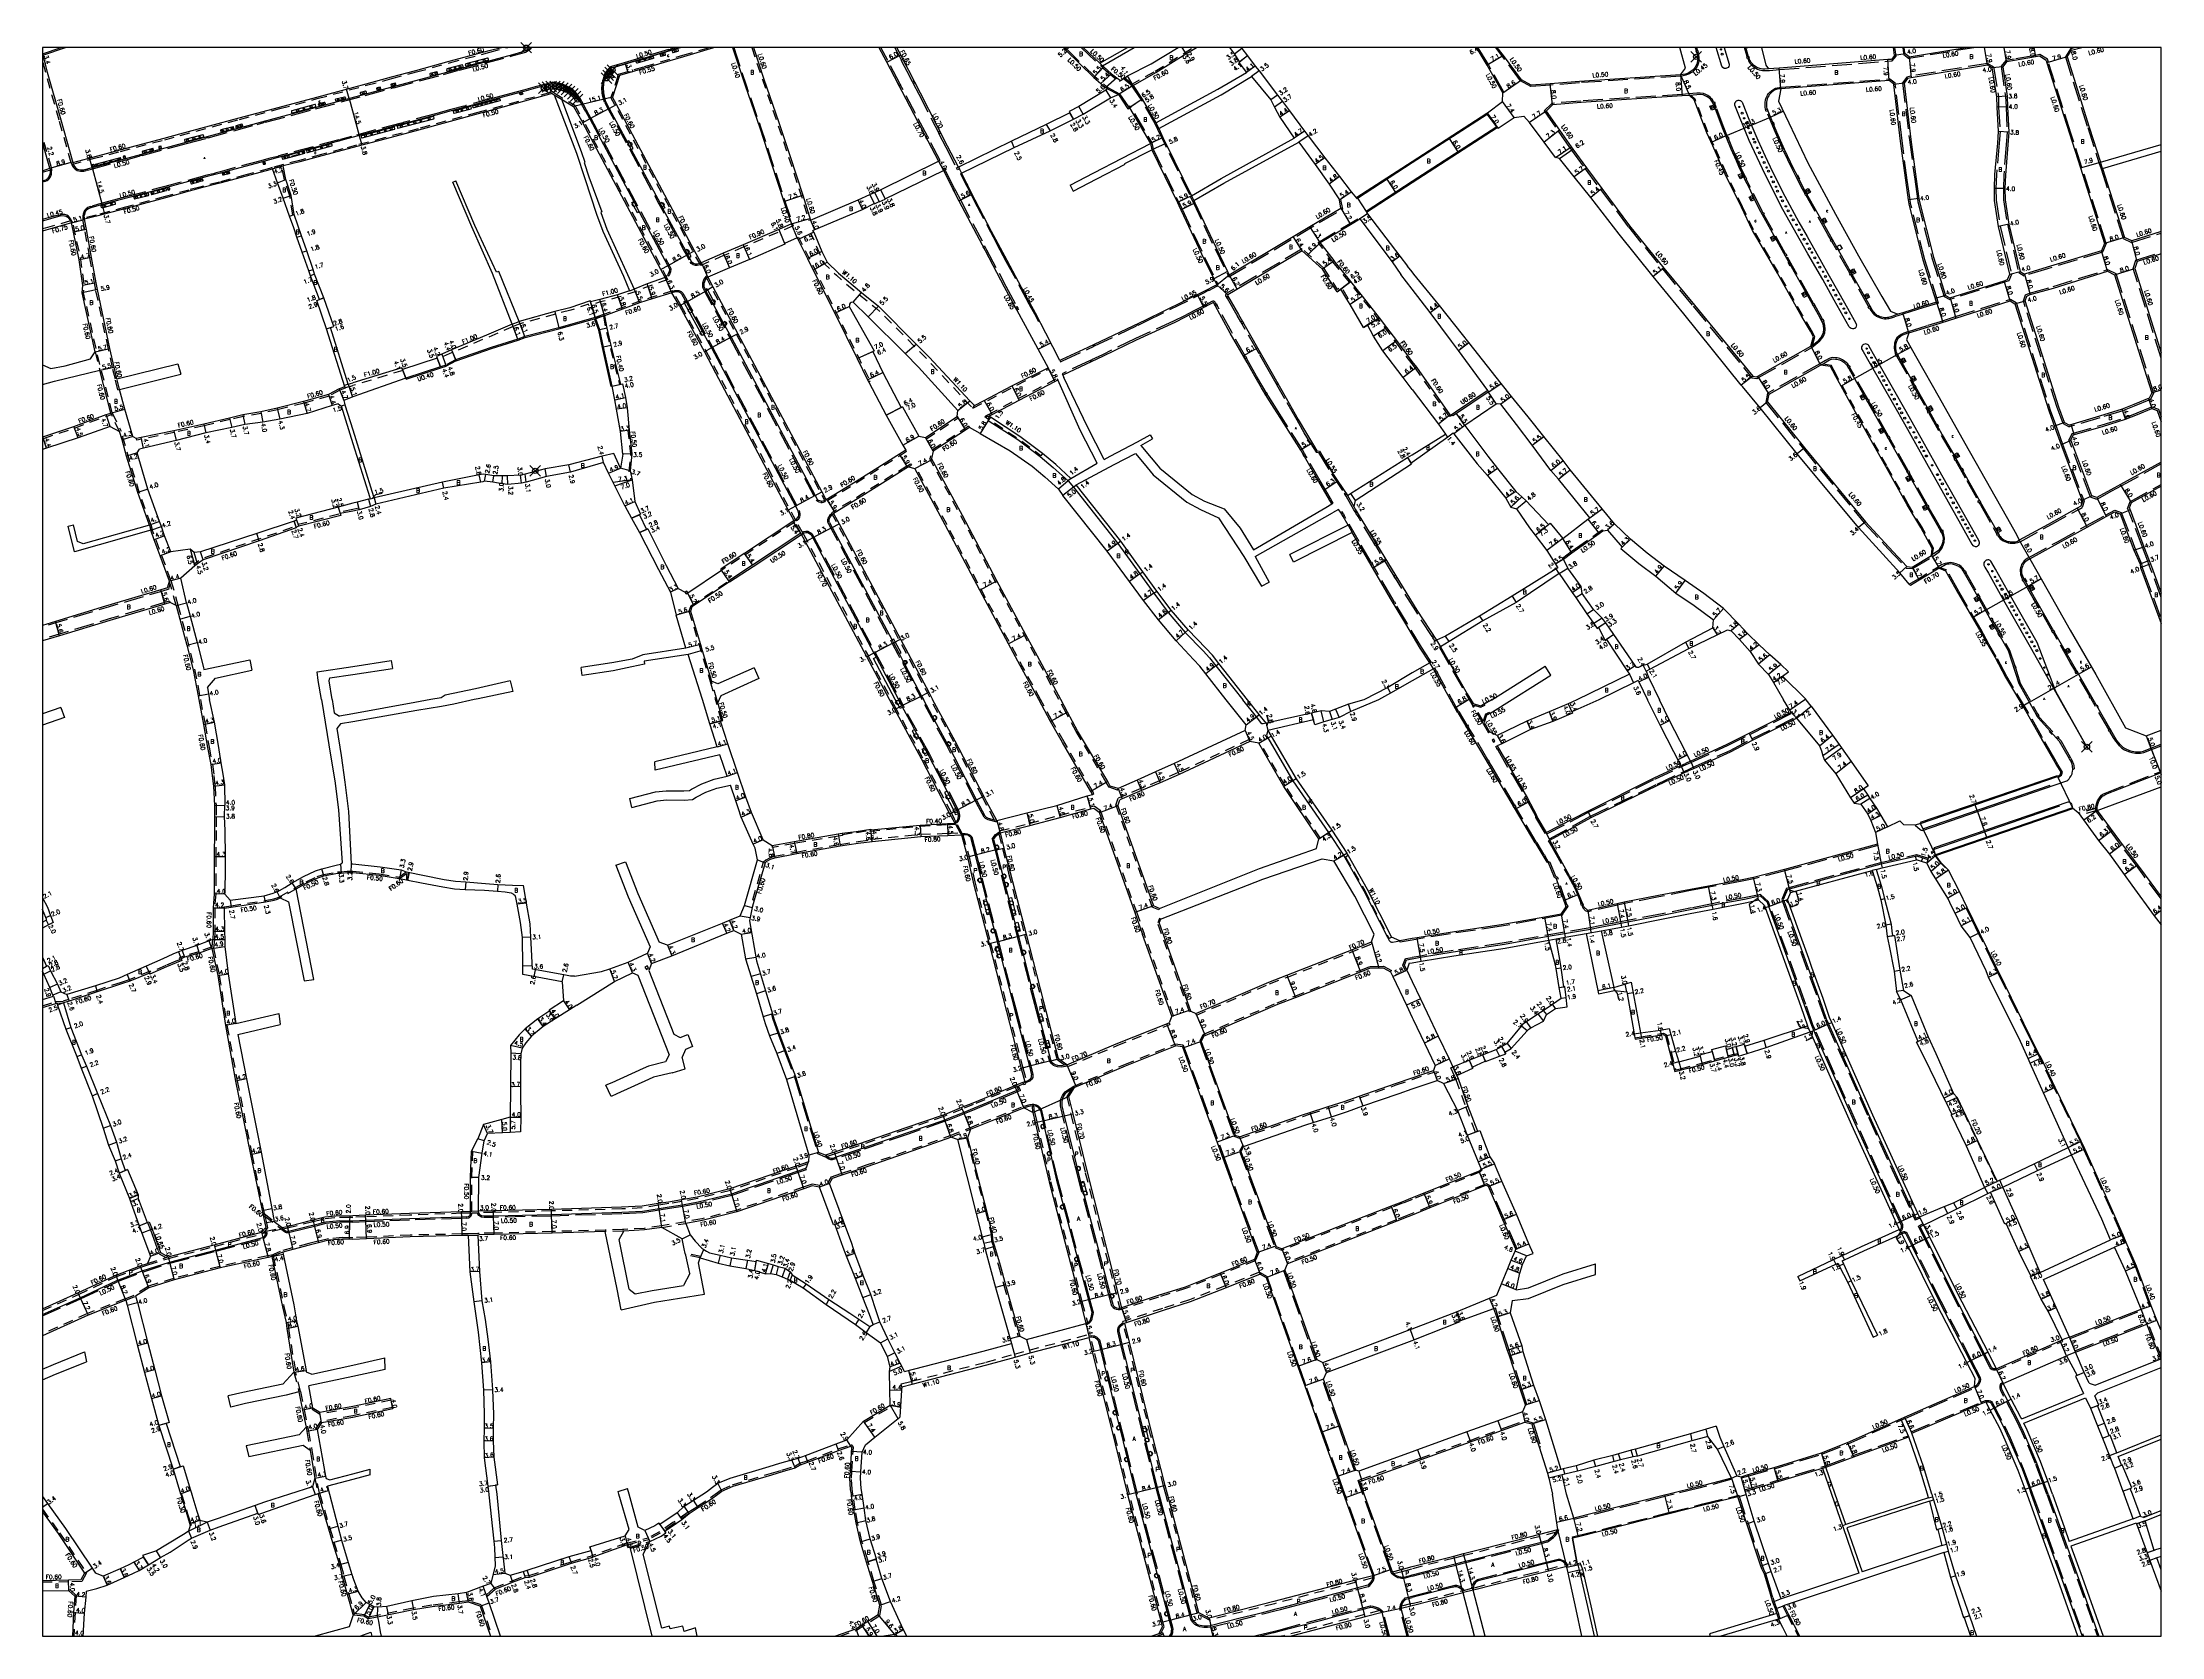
# Model space of a CAD drawing. Header units: metres. Extents: x -1600 to -800, y -110400 to -109798.
import ezdxf

# ---------------------------------------------------------------- set-up
doc = ezdxf.new("R2010")
doc.units = ezdxf.units.M
doc.header["$LTSCALE"] = 2.5
doc.header["$PDMODE"] = 35
doc.header["$PDSIZE"] = 2
for name, pattern in [('22320', [2.5, 1.5, -1]), ('22330', [4, 3, -1]), ('51070', [2.5, 1.5, -1])]:
    doc.linetypes.add(name, pattern=pattern)
doc.layers.get('0').update_dxf_attribs({"color": 150, "lineweight": 30})
for name, color, linetype in [('2101000', 177, 'Continuous'), ('2101001', 1, 'Continuous'), ('2102000', 191, 'Continuous'), ('2102001', 191, 'Continuous'), ('2203000', 5, 'Continuous'), ('2213000', 6, 'Continuous'), ('2226000', 44, 'Continuous'), ('2227000', 3, 'Continuous'), ('2227100', 7, 'Continuous'), ('2231000', 162, 'Continuous'), ('2232000', 4, '22320'), ('2233000', 62, '22330'), ('2235000', 7, 'Continuous'), ('2236000', 3, 'Continuous'), ('2236100', 96, 'Continuous'), ('2238000', 11, 'Continuous'), ('2239000', 3, 'Continuous'), ('5107000', 24, '51070'), ('6132000', 1, '61320'), ('6165100', 237, '61300'), ('6165200', 3, 'Continuous'), ('9107000', 111, 'Continuous'), ('9201100', 215, 'Continuous'), ('9201500', 222, 'Continuous'), ('9201600', 215, 'Continuous'), ('9202100', 82, 'Continuous'), ('9202200', 155, 'Continuous'), ('9203500', 155, 'Continuous'), ('9301100', 77, 'Continuous'), ('999', 7, 'Continuous')]:
    doc.layers.add(name, color=color, linetype=linetype)
doc.styles.add('Dm_Anotation', font='txt.shx', dxfattribs={"bigfont": 'pscdm.shx'})
doc.linetypes.add('61300', pattern='A,2,-0.75,[1,dmdr.shx,S=0.15,R=0,X=0,Y=0],-0.75', length=3.5)
doc.linetypes.add('61320', pattern='A,0,[3,dmdr.shx,S=0.25,R=0,X=0,Y=0],1.5,[3,dmdr.shx,S=0.25,R=0,X=0,Y=0]', length=1.5)

# ---------------------------------------------------------------- blocks, each defined once
blk = doc.blocks.new('223900')
blk.add_lwpolyline([(-0.2, -0.4), (-0.4, -0.3), (-0.5, -0.3), (-0.5, -0.2), (-0.4, 0), (-0.5, 0.2), (-0.5, 0.3), (-0.4, 0.3), (-0.2, 0.4), (0, 0.5), (0, 0.5), (0, 0.5), (0.2, 0.4), (0.4, 0.3), (0.5, 0.3), (0.5, 0.2), (0.4, 0), (0.5, -0.2), (0.5, -0.3), (0.4, -0.3), (0.2, -0.4), (0, -0.5), (0, -0.5), (0, -0.5)], close=True)
blk = doc.blocks.new('223800')
at = {"color": 0}
blk.add_circle((0, 0), 0.75, dxfattribs=at)

msp = doc.modelspace()

# ---------------------------------------------------------------- linework, layer by layer
at = {"layer": '2101000', "flags": 128}
for points in [[(-1599.86, -109802.91), (-1591.26, -109800)], [(-1599.86, -109802.91), (-1598.17, -109809.36), (-1593.09, -109827.37), (-1588.54, -109843.51)], [(-1339.4, -109800), (-1334.69, -109814.37), (-1329.11, -109830.44), (-1324.8, -109843.6), (-1320.01, -109858.16), (-1317.13, -109866.69)], [(-1331.51, -109800), (-1327.59, -109811.97), (-1322.01, -109828.05), (-1317.67, -109841.26), (-1312.89, -109855.81), (-1310.04, -109865.25)], [(-1214.5, -109800), (-1213.55, -109801.01), (-1203.01, -109811.38), (-1200.32, -109813.6), (-1198.53, -109815.12), (-1197.81, -109815.69)], [(-1207.06, -109800), (-1200.69, -109806.01)], [(-1179.56, -109809.54), (-1168.24, -109802.46), (-1164.3, -109800)], [(-1151.72, -109800), (-1149.88, -109802.57), (-1147.96, -109805.56), (-1148.2, -109805.74), (-1145.32, -109809.5)], [(-1147.44, -109800), (-1147.07, -109800.48), (-1144.94, -109803.25), (-1142.03, -109807.05), (-1140.61, -109808.9), (-1133.61, -109818.03), (-1131.76, -109820.44), (-1129.18, -109823.92), (-1123.44, -109831.64), (-1122.13, -109833.41), (-1115.74, -109841.65), (-1110.28, -109848.74), (-1105.81, -109854.55), (-1103.72, -109857.09), (-1103.49, -109856.94)], [(-1382.06, -109810.68), (-1384.7, -109818.86)], [(-1199.74, -109806.91), (-1199.27, -109807.35), (-1196.32, -109809.97), (-1194.29, -109811.46), (-1193, -109812.46)], [(-1193, -109812.46), (-1191.36, -109811.47), (-1190.25, -109810.79), (-1181.39, -109806.21)], [(-1188.21, -109814.35), (-1179.56, -109809.54)], [(-1143.43, -109810.97), (-1136.23, -109819.87), (-1134.79, -109822.56), (-1132.82, -109826.39), (-1127.32, -109834.3)], [(-1407.57, -109817.43), (-1406.82, -109817.88)], [(-1404.05, -109819.53), (-1399.41, -109822.29), (-1395.97, -109828.52)], [(-1351.3, -109881.33), (-1353.74, -109876.87), (-1383.25, -109821.58), (-1384.7, -109818.86)], [(-1197.81, -109815.69), (-1198.49, -109816.16), (-1208.65, -109822.33), (-1212.3, -109824.27), (-1212.05, -109824.7), (-1220.95, -109829.12), (-1234.13, -109835.47), (-1254.12, -109845.18)], [(-1252.91, -109847.48), (-1233.09, -109837.75), (-1219.52, -109831.53), (-1210.66, -109827.13), (-1207.05, -109825.21), (-1196.75, -109819.08), (-1193.73, -109817.79)], [(-1193.73, -109817.79), (-1190.11, -109823.2), (-1189.53, -109822.82), (-1181.56, -109836.34)], [(-1188.21, -109814.35), (-1184.7, -109819.6), (-1179.58, -109828.51)], [(-1364.9, -109886.95), (-1366.47, -109883.82), (-1395.97, -109828.52)], [(-1600, -109837.3), (-1599.56, -109837.21)], [(-1597.19, -109845.63), (-1599.56, -109837.21)], [(-1178.49, -109830.67), (-1176.9, -109834.04), (-1175.77, -109836.33), (-1166.14, -109856)], [(-1125.59, -109835.78), (-1119.41, -109844.25), (-1114.13, -109851.6), (-1110.28, -109857.58)], [(-1491.16, -109905.73), (-1490.02, -109905.35), (-1493.68, -109894.59), (-1497.22, -109885.64), (-1497.8, -109883.82), (-1500.18, -109876.78), (-1502.13, -109871.11), (-1504.98, -109863.12), (-1506.1, -109855.89), (-1508.13, -109849.95), (-1509.1, -109844.75)], [(-1310.04, -109865.25), (-1292, -109857.6), (-1287.53, -109855.58), (-1285.77, -109854.78), (-1283.51, -109853.77), (-1261.61, -109842.99)], [(-1103.49, -109856.94), (-1082.79, -109843.53)], [(-1503.88, -109871.69), (-1505.08, -109868.09), (-1506.67, -109863.73), (-1509.14, -109856.96), (-1511.25, -109851.13), (-1513.16, -109845.85)], [(-1308.78, -109869.82), (-1309.04, -109869.17), (-1308.54, -109868.96), (-1290.35, -109861.24), (-1285.9, -109859.01), (-1285.85, -109859.1), (-1284.07, -109858.19), (-1284.03, -109858.28), (-1281.77, -109857.26), (-1281.82, -109857.17), (-1259.74, -109846.52)], [(-1100.22, -109861.97), (-1082.79, -109850.68)], [(-1165.28, -109857.81), (-1164.84, -109858.75), (-1157, -109875.46), (-1152.49, -109884.68), (-1151.91, -109885.88)], [(-1151.91, -109885.88), (-1127.8, -109871.43), (-1121.5, -109867.62), (-1109.71, -109860.73)], [(-1109.71, -109860.73), (-1110.28, -109857.58)], [(-1580.06, -109914.92), (-1585.03, -109892.66), (-1584.74, -109889.92), (-1586.08, -109880.27), (-1588.28, -109869.74), (-1589.05, -109866.21)], [(-1571.86, -109925.19), (-1572.96, -109920.75), (-1574.48, -109913.77), (-1579.25, -109891.46), (-1579.75, -109888.89), (-1581.47, -109879.34), (-1583.39, -109868.73), (-1584.11, -109864.89)], [(-1317.13, -109866.69), (-1321.99, -109868.74), (-1335.45, -109874.55)], [(-1117.51, -109873.74), (-1106.07, -109866.94), (-1102.51, -109864.79)], [(-1102.51, -109864.79), (-1090.42, -109880.93), (-1087.03, -109885.74)], [(-1100.22, -109861.97), (-1100.06, -109862.23), (-1099.63, -109862.8), (-1087.51, -109878.81), (-1084.53, -109882.58)], [(-1335.45, -109874.55), (-1342.97, -109877.71)], [(-1315.02, -109871.88), (-1319.74, -109874.09), (-1319.62, -109874.36), (-1332.86, -109880.07), (-1333.06, -109880.16)], [(-1315.02, -109871.88), (-1311.13, -109879.71), (-1308.95, -109884.07), (-1300.83, -109900.37), (-1292.33, -109917.46), (-1288.47, -109925.49), (-1288.01, -109926.37), (-1281.42, -109938.93), (-1275.09, -109950.21), (-1274.04, -109952.08)], [(-1308.78, -109869.82), (-1305.75, -109877.04), (-1303.69, -109881.17), (-1299.47, -109885.25), (-1290.79, -109892.62), (-1284.32, -109897.76), (-1270.05, -109912.01), (-1265.19, -109917.01), (-1249.88, -109933.46), (-1248.05, -109935.25)], [(-1124.4, -109876.84), (-1152.44, -109893.39)], [(-1116.62, -109883.73), (-1124.4, -109876.84)], [(-1112.24, -109880.56), (-1112.26, -109880.54), (-1117.51, -109873.74)], [(-1342.97, -109877.71), (-1343.16, -109877.79), (-1351.3, -109881.33)], [(-1340.61, -109883.22), (-1348.7, -109886.75)], [(-1333.06, -109880.16), (-1340.61, -109883.22)], [(-1086.89, -109913.07), (-1088.64, -109910.73), (-1092.43, -109905.72), (-1095.2, -109902.09), (-1101.51, -109893.93), (-1105.92, -109888.38), (-1112.24, -109880.56)], [(-1362.29, -109892.68), (-1369.77, -109894.94), (-1374.56, -109896.5), (-1380.95, -109898.87), (-1387.72, -109901.32)], [(-1364.9, -109886.95), (-1371.66, -109889.35), (-1376.51, -109891.36)], [(-1359.48, -109897.64), (-1362.29, -109892.68)], [(-1348.7, -109886.75), (-1346.87, -109890.48), (-1337.42, -109908.12)], [(-1387.72, -109901.32), (-1386.92, -109906.02), (-1385.34, -109912.52), (-1381.74, -109927.23), (-1380.96, -109927.06), (-1379.85, -109932.26), (-1379.26, -109936.07), (-1378.48, -109944.59), (-1377.38, -109953.53), (-1378.12, -109959.95), (-1377.29, -109963.28), (-1376.35, -109971.49), (-1374.14, -109976.29), (-1374.59, -109976.49), (-1371.94, -109982.11), (-1371.39, -109981.86), (-1364.42, -109995.71), (-1359.93, -110004.28)], [(-1359.48, -109897.64), (-1350, -109914.92)], [(-1293.91, -109896.27), (-1294.59, -109896.4), (-1294.95, -109896.62), (-1295.21, -109896.93), (-1295.31, -109897.31), (-1295.4, -109897.82)], [(-1295.4, -109897.82), (-1285.97, -109914.53), (-1286.51, -109914.78), (-1282.7, -109922.72), (-1275.72, -109936.01), (-1275.19, -109935.73), (-1269.08, -109946.82), (-1266.52, -109947.3)], [(-1254.6, -109939.44), (-1254.35, -109937.15), (-1269.19, -109920.78), (-1274.22, -109915.6), (-1288.15, -109901.71), (-1293.91, -109896.27)], [(-902.18, -109899.67), (-899.38, -109900.74)], [(-1485.82, -109928.17), (-1492.68, -109906.24)], [(-1484.55, -109927.21), (-1491.16, -109905.73)], [(-1422.68, -109904.54), (-1432.31, -109908.65), (-1445.47, -109914.26), (-1449.18, -109915.85), (-1451.25, -109916.73), (-1450.99, -109917.38), (-1464.03, -109921.62), (-1464.24, -109921.06), (-1482.78, -109926.68)], [(-1417.83, -109909.16), (-1420.51, -109910.24), (-1430.58, -109913.34), (-1443.97, -109917.97), (-1443.83, -109918.34), (-1447.53, -109920.35), (-1447.67, -109919.98), (-1449.69, -109920.63), (-1462.81, -109924.9)], [(-1391.26, -109901.97), (-1405.06, -109905.85), (-1417.83, -109909.16)], [(-1380.88, -109953.6), (-1381.75, -109944.99), (-1383.22, -109936.64), (-1383.87, -109933.05), (-1384.87, -109927.93), (-1388.15, -109913.22), (-1389.55, -109906.64), (-1391.05, -109902.53), (-1391.26, -109901.97)], [(-1337.42, -109908.12), (-1337.41, -109908.13), (-1305.7, -109967.89), (-1304.26, -109970.51), (-1304.11, -109970.8)], [(-1350, -109914.92), (-1345.82, -109922.84)], [(-1574.18, -109938.11), (-1578.34, -109921.92)], [(-1462.81, -109924.9), (-1482.78, -109931.99)], [(-1345.82, -109922.84), (-1318.36, -109974.75), (-1317, -109977.23), (-1316.22, -109978.73)], [(-1248.05, -109935.25), (-1244.41, -109933.38), (-1234, -109927.83), (-1220.29, -109920.95)], [(-1565.79, -109946.95), (-1568.87, -109936.67), (-1570.89, -109929.13)], [(-1482.78, -109931.99), (-1486.22, -109933.3)], [(-1486.22, -109933.3), (-1485.94, -109934.37), (-1485.76, -109934.92), (-1482.78, -109944.48)], [(-1484.55, -109927.21), (-1482.78, -109926.68)], [(-1242.6, -109939.25), (-1241.4, -109938.57), (-1231.24, -109933.16), (-1217.69, -109926.13), (-1216.63, -109925.58)], [(-1488.35, -109934.64), (-1490.6, -109935.28), (-1500.03, -109938.25), (-1510.3, -109940.4), (-1516.72, -109941.53), (-1523.62, -109942.44), (-1528.52, -109943.59), (-1538.28, -109945.57), (-1549.47, -109948.43), (-1561.82, -109951.33), (-1563.34, -109951.72)], [(-1488.35, -109934.64), (-1487.2, -109935.35), (-1482.78, -109949.53)], [(-1266.52, -109947.3), (-1254.6, -109939.44)], [(-1230.91, -109946.97), (-1242.02, -109939.64), (-1242.6, -109939.25)], [(-1574.36, -109943.12), (-1586.53, -109947.39), (-1598.44, -109951.3), (-1600, -109951.79)], [(-1574.36, -109943.12), (-1570.89, -109945.1)], [(-1559.61, -109980.37), (-1563.98, -109968.12), (-1568.19, -109954.4), (-1569.9, -109948.2), (-1570.89, -109945.1)], [(-1565.79, -109946.95), (-1564.5, -109947.71)], [(-1482.78, -109944.48), (-1474.97, -109969.57), (-1474.78, -109970.13)], [(-1249.97, -109943.57), (-1251.43, -109944.53), (-1263.61, -109952.54), (-1264.26, -109955.27)], [(-1245.88, -109945.83), (-1249.97, -109943.57)], [(-1245.88, -109945.83), (-1234.57, -109952.38)], [(-1211.66, -109962.74), (-1217.38, -109957.57), (-1222.34, -109953.34), (-1230.91, -109946.97)], [(-1564.21, -109953.06), (-1563.34, -109951.72)], [(-1551.54, -109990.53), (-1553.9, -109984.41), (-1555.08, -109980.88), (-1555.75, -109978.99), (-1560.2, -109966.82), (-1564.21, -109953.06)], [(-1482.78, -109949.53), (-1476.4, -109970.01), (-1476.24, -109970.49)], [(-1380.88, -109953.6), (-1381.67, -109958.92), (-1384.19, -109953.3), (-1388.69, -109954.39), (-1401.28, -109957.62), (-1410.21, -109959.11), (-1417.7, -109961.17), (-1419.44, -109961.59), (-1424.35, -109961.85), (-1426.29, -109961.85), (-1429.5, -109961.75), (-1432.57, -109961.29), (-1433.54, -109961.14), (-1435.08, -109961.43), (-1448.94, -109964.14), (-1474.78, -109970.13)], [(-1274.04, -109952.08), (-1276.35, -109953.58), (-1293.71, -109964.51), (-1304.11, -109970.8)], [(-1215.49, -110046.31), (-1224.27, -110029.91), (-1228.63, -110021.86), (-1239.57, -110001.49), (-1252.57, -109976.82), (-1264.26, -109955.27)], [(-1234.57, -109952.38), (-1226.23, -109958.18), (-1221.52, -109962.19), (-1216.36, -109966.78), (-1214.65, -109969.17)], [(-1107.19, -109969.17), (-1106.05, -109968.45), (-1084.52, -109954.9)], [(-1104.35, -109971.16), (-1083.08, -109957.3)], [(-1084.52, -109954.9), (-1082.79, -109953.82)], [(-1083.08, -109957.3), (-1083.29, -109956.96), (-1082.79, -109956.61)], [(-1272.96, -109958.42), (-1290.61, -109969.53), (-1300.72, -109975.65), (-1301.3, -109976)], [(-1272.96, -109958.42), (-1270.64, -109959.03)], [(-1223.8, -110046.31), (-1230.78, -110033.42), (-1235.22, -110025.23), (-1246.11, -110004.96), (-1259.1, -109980.31), (-1270.64, -109959.03)], [(-1145, -110046.32), (-1155.83, -110032.62), (-1158.25, -110029.57), (-1160.76, -110026.87), (-1167.44, -110019.94), (-1173.86, -110012.48), (-1179.28, -110005.29), (-1184.54, -109997.99), (-1192.86, -109986.46), (-1209.63, -109965.2)], [(-1482.79, -109972.15), (-1488.29, -109973.66), (-1504.29, -109977.78), (-1504.03, -109978.54), (-1504.95, -109978.86), (-1519.02, -109983.62), (-1540.32, -109990.46), (-1542.73, -109990.68), (-1544.15, -109989.53), (-1551.54, -109990.53)], [(-1476.24, -109970.49), (-1476.86, -109970.64), (-1481.2, -109971.72), (-1482.79, -109972.15)], [(-1380.1, -109973.14), (-1377.51, -109977.82), (-1374.49, -109983.25), (-1367.39, -109997.15), (-1362.87, -110005.78), (-1360.74, -110014.37)], [(-1153.03, -110046.32), (-1160.77, -110036.53), (-1163.04, -110033.68), (-1165.34, -110031.2), (-1171.87, -110024.14), (-1178.56, -110016.21), (-1184.23, -110008.85), (-1189.48, -110001.73), (-1197.94, -109990.18), (-1214.65, -109969.17)], [(-1104.35, -109971.16), (-1104.85, -109973.4)], [(-1482.79, -109975.09), (-1487.57, -109976.05), (-1487.37, -109976.72), (-1503.22, -109980.8), (-1504.22, -109981.14), (-1504.13, -109981.43), (-1518.17, -109986.28), (-1539.32, -109993.5), (-1541.42, -109994.99), (-1542.42, -109995.79), (-1547.77, -110000.4)], [(-1316.22, -109978.73), (-1334.9, -109991.07)], [(-1301.3, -109976), (-1299.17, -109979.88), (-1276.05, -110023.41), (-1265.33, -110043.48), (-1263.88, -110046.31)], [(-1552.01, -110001.55), (-1555.48, -109991.98), (-1557.8, -109985.97), (-1559.04, -109982.28)], [(-1313.62, -109983.48), (-1331.92, -109995.57)], [(-1280.14, -110046.31), (-1288.76, -110030.18), (-1311.84, -109986.72), (-1313.62, -109983.48)], [(-1343.9, -109996.99), (-1343.57, -109997.49), (-1356.25, -110006.08), (-1356.64, -110005.39), (-1357.32, -110005.77)], [(-1331.92, -109995.57), (-1340.83, -110001.43), (-1340.56, -110001.85), (-1354.77, -110011.27)], [(-1334.9, -109991.07), (-1334.99, -109991.13), (-1343.9, -109996.99)], [(-1552.79, -110004.13), (-1555.25, -110004.86), (-1576.17, -110011.05), (-1595.11, -110016.79), (-1600, -110018.28)], [(-1552.79, -110004.13), (-1552.01, -110001.55)], [(-1545.57, -110009.7), (-1547.77, -110000.4)], [(-1359.93, -110004.28), (-1357.32, -110005.77)], [(-1551.8, -110009.67), (-1553.73, -110010.25), (-1574.56, -110016.41), (-1593.49, -110022.15), (-1600, -110024.13)], [(-1549.44, -110010.74), (-1551.8, -110009.67)], [(-1549.44, -110010.74), (-1548.05, -110015.88), (-1545.4, -110025.73), (-1543.11, -110034.99), (-1541.18, -110044.83), (-1540.91, -110046.31)], [(-1545.57, -110009.7), (-1544.19, -110014.84), (-1541.53, -110024.73), (-1539.2, -110034.12), (-1539.05, -110034.92)], [(-1354.77, -110011.27), (-1355.35, -110012.87)], [(-1355.35, -110012.87), (-1351.54, -110025.49), (-1350.85, -110027.77), (-1347.38, -110039.27)], [(-1357.05, -110026.93), (-1360.74, -110014.37)], [(-1350.79, -110046.31), (-1356.14, -110029.3)], [(-1537.72, -110041.66), (-1537.25, -110044.09), (-1536.85, -110046.31)], [(-1286.62, -110379.32), (-1288.78, -110371.97)]]:
    msp.add_lwpolyline(points, dxfattribs=at)
at = {"layer": '2101000'}
for points in [[(-1588.54, -109843.51), (-1580.92, -109841.4), (-1570.66, -109838.7), (-1553.98, -109834.3), (-1548.09, -109832.68), (-1525.72, -109826.6), (-1510.51, -109822.54), (-1496.35, -109818.77), (-1477.78, -109813.75), (-1468.23, -109811.16), (-1458.95, -109808.71), (-1446.44, -109805.27), (-1431.25, -109801.21), (-1426.61, -109800)], [(-1346.09, -109800), (-1346.65, -109800.17), (-1357.99, -109803.53), (-1372.49, -109807.81), (-1382.06, -109810.68)], [(-1284.2, -109800), (-1281.44, -109805.22), (-1270.97, -109825.27), (-1261.61, -109842.99)], [(-1254.12, -109845.18), (-1258.25, -109837.31), (-1262.3, -109829.4), (-1268.49, -109817.32), (-1272.86, -109808.72), (-1274.81, -109804.99), (-1275.64, -109803.3), (-1277.39, -109800)], [(-1181.39, -109806.21), (-1171.12, -109800)], [(-1169.83, -109800), (-1169.82, -109800.03), (-1169.77, -109800), (-1169.77, -109800)], [(-1048.7, -109820.47), (-1048.62, -109817.17), (-1054.46, -109806.72), (-1058.26, -109800.43), (-1058.54, -109800)], [(-1037.9, -109814.27), (-1041.54, -109812.29), (-1048.34, -109803.12), (-1050.66, -109800)], [(-981.46, -109810.37), (-979.62, -109807.88), (-981.76, -109800)], [(-950.97, -109800), (-949.29, -109806.71), (-948.28, -109808.11)], [(-900.65, -109803.06), (-901.88, -109804.52), (-903.25, -109804.64), (-944.22, -109807.8), (-948.28, -109808.11)], [(-900.65, -109803.06), (-901.1, -109800)], [(-895.21, -109803.58), (-896.71, -109802.4), (-896.77, -109802.05), (-897.08, -109800)], [(-895.21, -109803.58), (-873.61, -109800)], [(-845.98, -109803.36), (-847.42, -109803.63), (-855.44, -109805.01), (-858.39, -109805.51)], [(-843.4, -109804.91), (-845.98, -109803.36)], [(-843.4, -109804.91), (-843.12, -109805.82), (-834.67, -109832.58), (-830.52, -109845.49), (-821.47, -109874.06)], [(-835.53, -109803.6), (-833.9, -109801.03), (-829.94, -109800)], [(-835.53, -109803.6), (-827.18, -109830.07), (-822.92, -109843.34)], [(-981.46, -109810.37), (-1019.65, -109812.87), (-1030.68, -109813.79), (-1037.9, -109814.27)], [(-901.05, -109813.73), (-902.65, -109812.52), (-943.62, -109815.68)], [(-865.63, -109806.69), (-894.44, -109811.44), (-895.74, -109811.77), (-897.02, -109813.55)], [(-881.48, -109893.68), (-879.79, -109894.56), (-859.33, -109888.1), (-858, -109887.68), (-857.14, -109885.65), (-861.38, -109867.61), (-862.95, -109857.8), (-862.99, -109853.26), (-862.79, -109848.02), (-861.74, -109836.16), (-861.37, -109831.77), (-861.98, -109822.54), (-862.01, -109818.66), (-863.81, -109807.73), (-865.63, -109806.69)], [(-858.39, -109805.51), (-859.83, -109807.3), (-858.21, -109818.48), (-857.98, -109822.43), (-857.57, -109831.97), (-857.97, -109836.84), (-858.8, -109848.24), (-858.99, -109853.35), (-858.95, -109857.57), (-857.49, -109866.7), (-853.28, -109884.59), (-851.6, -109885.67)], [(-1407.57, -109817.43), (-1426.18, -109822.56), (-1435.46, -109825.08), (-1458.03, -109831.21), (-1470.72, -109834.62), (-1481.22, -109837.42), (-1486.43, -109838.83), (-1494.45, -109840.98), (-1502.78, -109843.21), (-1509.1, -109844.75)], [(-1082.79, -109843.53), (-1054.46, -109825.18), (-1054.62, -109824.93), (-1054.41, -109824.78), (-1048.7, -109820.47)], [(-978.12, -109818.18), (-980.81, -109818.34), (-1019.04, -109820.85), (-1029.84, -109821.75)], [(-932.23, -109912.85), (-931.4, -109909.7), (-931.32, -109909.32), (-932.46, -109907.11), (-935.89, -109901.31), (-944.88, -109885.3), (-948.51, -109879.02), (-954.32, -109869.16), (-958.47, -109860.39), (-964.61, -109847.88), (-969.29, -109837.21), (-971.55, -109832.24), (-976.38, -109819.87), (-978.12, -109818.18)], [(-943.62, -109815.68), (-944.49, -109820.3), (-940.62, -109828.55)], [(-884.87, -109896.22), (-889.88, -109880.33), (-895.22, -109859.04), (-895.42, -109857.63), (-896.47, -109850.17), (-898.45, -109835.36), (-901, -109813.98), (-901.05, -109813.73)], [(-897.02, -109813.55), (-894.49, -109834.81), (-892.49, -109849.73), (-891.45, -109857.11), (-891.29, -109858.27), (-886.03, -109879.24), (-881.48, -109893.68)], [(-1082.79, -109850.68), (-1050.82, -109829.97), (-1050.66, -109830.23), (-1050.39, -109830.51), (-1044.33, -109826.44)], [(-1044.33, -109826.44), (-1040.67, -109825.96)], [(-883.83, -109996.72), (-891.33, -110001.25), (-894.67, -110003.18), (-895.12, -110002.64), (-898.65, -109998.38), (-905.07, -109991.41), (-914.27, -109981.26), (-937.47, -109953.46), (-951.48, -109936.16), (-958.11, -109928.08), (-958.56, -109927.53), (-980.22, -109900.6), (-991.84, -109886.49), (-1004.7, -109870.59), (-1015.4, -109856.72), (-1021.61, -109848.88), (-1027.24, -109841.99), (-1028.67, -109841.57), (-1033, -109835.74), (-1038.57, -109828.38), (-1040.67, -109825.96)], [(-1029.84, -109821.75), (-1032.18, -109824.07)], [(-1032.18, -109824.07), (-1027.21, -109831.29), (-1022.84, -109837.52), (-1022.18, -109838.4), (-1017.03, -109845.49), (-1011.21, -109853.31), (-1000.7, -109867.42), (-987.75, -109883.43), (-976.26, -109897.39), (-954.2, -109924.18), (-952.83, -109924.44), (-952.29, -109924.16), (-932.23, -109912.85)], [(-940.62, -109828.55), (-933.37, -109843.66), (-923.03, -109862.99), (-914.26, -109878.76), (-905.48, -109894.09)], [(-1181.06, -109838.72), (-1171.43, -109858.61), (-1170.92, -109859.69), (-1170.15, -109861.32), (-1162.32, -109878), (-1157.76, -109887.34), (-1156.62, -109889.67)], [(-1600, -109846.56), (-1597.19, -109845.63)], [(-1513.16, -109845.85), (-1514.09, -109846.2), (-1523.01, -109848.61), (-1533.01, -109851.33), (-1540.45, -109853.21), (-1544.54, -109854.33), (-1553.54, -109856.82), (-1568.5, -109860.83), (-1579.59, -109863.78), (-1584.11, -109864.89)], [(-1259.74, -109846.52), (-1253.98, -109857.94), (-1244.05, -109876.76), (-1236.83, -109890.42), (-1232.05, -109899.26), (-1220.29, -109920.95)], [(-1156.62, -109889.67), (-1161.99, -109892.39), (-1183.5, -109902.97), (-1205.31, -109913.39), (-1215.07, -109917.92), (-1215.86, -109918.28), (-1221.11, -109907.88), (-1225.06, -109900.35), (-1229.29, -109892.56), (-1235.78, -109880.47), (-1241.64, -109869.47), (-1247.78, -109857.75), (-1252.91, -109847.48)], [(-822.16, -109845.72), (-813.81, -109871.75)], [(-1589.05, -109866.21), (-1598.73, -109869.02), (-1600, -109869.36)], [(-1492.68, -109906.24), (-1496.41, -109895.58), (-1495.37, -109895.21), (-1498.81, -109886.24), (-1499.42, -109884.33), (-1501.89, -109877.35), (-1503.88, -109871.69)], [(-821.47, -109874.06), (-822.57, -109876.84), (-843.11, -109883.01), (-851.6, -109885.67)], [(-800, -109869.56), (-811.13, -109873.1), (-813.81, -109871.75)], [(-1082.79, -109929.22), (-1086.27, -109924.6), (-1093.89, -109914.56), (-1097.42, -109909.05), (-1099.64, -109904.8), (-1101.17, -109905.74), (-1106.25, -109897.1), (-1107.46, -109895.09), (-1109.78, -109891.25), (-1111.14, -109892.26), (-1116.62, -109883.73)], [(-1082.79, -109884.77), (-1084.53, -109882.58)], [(-934.03, -110046.32), (-934.18, -110046.12), (-942.98, -110037.41), (-940.67, -110035.82), (-943.67, -110033.08), (-947.71, -110029.41), (-951.85, -110025.67), (-956.17, -110021.28), (-959.45, -110017.81), (-965.22, -110011.95), (-972.74, -110006.2), (-979.75, -110001.37), (-987.7, -109995.87), (-994.1, -109990.99), (-1000.35, -109985.73), (-1006.41, -109979.87), (-1011.11, -109974.24), (-1023.1, -109959.52), (-1025.77, -109956.05), (-1033.04, -109946.99), (-1039.02, -109939.57), (-1045.3, -109931.8), (-1049.18, -109926.89), (-1061.39, -109911.45), (-1063.83, -109908.48), (-1072.53, -109897.44), (-1082.15, -109885.59), (-1082.79, -109884.77)], [(-836.55, -109941.65), (-838.65, -109935.83), (-851.4, -109895.77), (-850.73, -109893.89), (-849.47, -109893.38), (-840.63, -109890.91), (-820.29, -109884.51)], [(-820.29, -109884.51), (-817.6, -109885.83), (-805.52, -109924.16), (-803.59, -109930.48)], [(-800, -109877.95), (-809.08, -109880.83), (-809.94, -109883.5), (-800, -109915.34)], [(-1378.35, -109891.95), (-1382.86, -109893.4), (-1389.53, -109895.19), (-1393.04, -109896.13), (-1393.16, -109895.75), (-1400.8, -109898.29), (-1406.57, -109899.73), (-1420, -109903.46)], [(-1082.79, -109891.28), (-1087.03, -109885.74)], [(-1053.83, -109930.01), (-1054.19, -109929.52), (-1065.34, -109914.52), (-1067.94, -109911), (-1076.05, -109900.09), (-1082.79, -109891.28)], [(-1115.36, -109973.7), (-1113.14, -109972.39), (-1118.03, -109963.96), (-1124.91, -109952.09), (-1132.61, -109939.8), (-1135.76, -109934.86), (-1137.52, -109932.09), (-1139.69, -109928.51), (-1142.07, -109924.42), (-1145.13, -109919.02), (-1151.48, -109907.9), (-1157.78, -109896.33), (-1164.71, -109899.88), (-1168.8, -109902.04), (-1172.38, -109903.85), (-1187.06, -109910.52), (-1199.5, -109916.6), (-1214.67, -109923.77), (-1214.27, -109924.63)], [(-1152.44, -109893.39), (-1152.56, -109893.75), (-1148.42, -109900.91), (-1136.18, -109922.29), (-1130.4, -109932.43), (-1125.81, -109940.51), (-1123.1, -109945.22), (-1119.71, -109950.86), (-1118.76, -109952.34), (-1117.86, -109952.51), (-1117.81, -109952.51), (-1112.83, -109960.78), (-1107.19, -109969.17)], [(-905.48, -109894.09), (-902.18, -109899.67)], [(-897.59, -109900.18), (-899.38, -109900.74)], [(-884.87, -109896.22), (-890.15, -109897.83), (-897.59, -109900.18)], [(-895.23, -109907.82), (-887.85, -109905.49), (-883.13, -109904.06), (-877.48, -109902.22), (-856.98, -109895.74), (-855.27, -109896.79), (-842.43, -109937.15), (-840.11, -109943.57), (-837.78, -109950.03), (-829.83, -109971.15), (-829.74, -109971.38), (-830.3, -109973.3)], [(-895.23, -109907.82), (-896.13, -109910.41), (-892.26, -109917.34), (-883.84, -109932.16), (-874.18, -109949.44), (-858.54, -109977.02), (-854.66, -109983.91), (-853.57, -109986.14)], [(-1082.79, -109918.56), (-1086.89, -109913.07)], [(-1067.43, -109939.19), (-1068.12, -109938.93), (-1068.44, -109938.81), (-1081.11, -109920.81), (-1082.79, -109918.56)], [(-948.67, -109933.9), (-948.07, -109930.96), (-928.61, -109919.98)], [(-886.78, -109991.85), (-886.44, -109989.17), (-890.8, -109981.3), (-895.9, -109972.74), (-904.01, -109958.25), (-909.95, -109947.57), (-922.85, -109924.29), (-923.99, -109922.08), (-924.83, -109920.52), (-928.61, -109919.98)], [(-1491.97, -109931.1), (-1501.36, -109933.74), (-1511.38, -109936.24), (-1517.52, -109937.61), (-1524.35, -109938.81), (-1529.35, -109939.98), (-1539.09, -109942.27), (-1550.31, -109944.82), (-1562.75, -109947.33), (-1564.5, -109947.71)], [(-1485.82, -109928.17), (-1487.9, -109928.91), (-1491.97, -109931.1)], [(-1082.79, -109929.22), (-1072.92, -109942.33), (-1070.26, -109946)], [(-1053.83, -109930.01), (-1054.14, -109930.21), (-1066.06, -109938.27), (-1067.43, -109939.19)], [(-804.53, -109932.47), (-810.39, -109934.88), (-814.74, -109936.64)], [(-803.59, -109930.48), (-804.53, -109932.47)], [(-1600, -109947.17), (-1599.8, -109947.11), (-1588.1, -109943.17), (-1575.86, -109938.66), (-1574.18, -109938.11)], [(-1050.73, -109934.55), (-1051.06, -109934.77), (-1062.98, -109942.82)], [(-1015.69, -109977.63), (-1027.57, -109963.05), (-1030.47, -109959.77), (-1037.45, -109950.27), (-1043.47, -109942.41), (-1049.33, -109934.76), (-1050.73, -109934.55)], [(-948.67, -109933.9), (-934.66, -109951.21), (-911.65, -109979.1), (-902.79, -109988.79), (-896.03, -109996.06), (-894.04, -109996.23), (-886.78, -109991.85)], [(-814.74, -109936.64), (-823.32, -109939.3), (-834.68, -109942.61)], [(-833.24, -109946.35), (-822.17, -109943.14), (-813.46, -109940.43)], [(-813.46, -109940.43), (-808.9, -109938.6), (-803.56, -109936.39), (-801.47, -109937.07)], [(-801.47, -109937.07), (-800, -109941.43)], [(-1082.79, -109956.61), (-1069.37, -109947.08), (-1067.28, -109945.6)], [(-1082.79, -109953.82), (-1070.26, -109946)], [(-1067.28, -109945.6), (-1067.06, -109945.88), (-1058.29, -109957.27), (-1054.43, -109961.71), (-1047.48, -109970.25), (-1045.53, -109973.61), (-1043.47, -109974.3), (-1038.48, -109981.48), (-1036.42, -109984.18), (-1031.96, -109990.04), (-1028.69, -109995.11), (-1027.85, -109996.52)], [(-1062.98, -109942.82), (-1054.25, -109954.32), (-1050.58, -109959.02), (-1043.73, -109967.77), (-1041.46, -109969.76), (-1039.79, -109971.22), (-1031.34, -109980.13), (-1030.71, -109979.64), (-1025.94, -109985.4)], [(-836.55, -109941.65), (-834.68, -109942.61)], [(-833.24, -109946.35), (-834.18, -109948.23)], [(-824.35, -109970.02), (-826.25, -109969.37), (-834.18, -109948.23)], [(-1380.1, -109973.14), (-1383.89, -109965.63), (-1384.52, -109964.32), (-1386.2, -109960.79), (-1388.17, -109956.73), (-1400.63, -109960.45), (-1409.62, -109962.06), (-1417.31, -109964.24), (-1419.11, -109964.58), (-1424.26, -109965.05), (-1425.21, -109964.98), (-1426.39, -109964.84), (-1429.96, -109964.21), (-1433.11, -109963.83), (-1433.71, -109964.12), (-1434.49, -109964.17), (-1448.39, -109966.47), (-1474.16, -109972.45), (-1476.14, -109973.35), (-1480.43, -109974.61), (-1482.79, -109975.09)], [(-800, -109956.61), (-815.31, -109965.03), (-819.07, -109967.1), (-824.35, -109970.02)], [(-830.3, -109973.3), (-831.68, -109974.06), (-842.73, -109980.18), (-853.57, -109986.14)], [(-811.34, -109971.97), (-812.07, -109973.95)], [(-800, -109965.74), (-811.34, -109971.97)], [(-1107.02, -109980.37), (-1108.88, -109977.12), (-1109.74, -109975.62), (-1110.57, -109974.55), (-1112.86, -109975.82)], [(-1104.85, -109973.4), (-1104.34, -109974.37), (-1102.8, -109976.87), (-1081.02, -110012.54), (-1073.68, -110023.89)], [(-1025.94, -109985.4), (-1016.48, -109978.18), (-1015.69, -109977.63)], [(-849.65, -109993.11), (-838.92, -109987.21), (-827.92, -109981.12), (-820.8, -109977.19), (-817.5, -109975.39), (-815.53, -109976.11), (-810.3, -109989.9), (-807.98, -109995.18), (-807.78, -109996.56), (-806.95, -109998.75), (-800, -110017.6)], [(-812.07, -109973.95), (-811.78, -109974.69), (-806.54, -109988.54), (-804.55, -109993.78), (-804.07, -109995.07), (-803.2, -109997.36), (-800, -110006.04)], [(-1076.11, -110032.37), (-1079.79, -110026.81), (-1085.19, -110017.7), (-1090.97, -110008.07), (-1103.32, -109986.84), (-1105.43, -109983.15)], [(-998.06, -110034.11), (-998.56, -110033.46), (-1006.66, -110021.74), (-1009.74, -110017.3), (-1011.08, -110015.53), (-1014.3, -110012.25), (-1018.68, -110006.22), (-1019.03, -110003.58), (-1024.05, -109996.64), (-1025.7, -109993.29), (-1022.53, -109990.81), (-1012.24, -109983.62), (-1010.82, -109982.56), (-1009.04, -109982.33), (-1003.48, -109988.68), (-1004.07, -109989.24), (-997.28, -109994.95), (-990.78, -109999.69), (-983.25, -110006.12), (-976.29, -110010.78), (-969.08, -110016.14)], [(-1027.85, -109996.52), (-1028.44, -109996.9), (-1045.06, -110007.29), (-1057.35, -110014.75), (-1070.27, -110022.28), (-1073.68, -110023.89)], [(-883.83, -109996.72), (-881.42, -109997.71), (-876.87, -110005.77), (-868.62, -110019.99), (-865.51, -110025.57), (-862.73, -110030.37), (-858.77, -110037.8), (-851.06, -110050.69), (-845.52, -110060.51), (-845.27, -110060.94), (-840.61, -110068.99), (-839.52, -110071.05), (-837.94, -110073.64), (-838.29, -110074.81), (-839.21, -110075.36)], [(-849.65, -109993.11), (-842.65, -110005.29), (-834.33, -110020.1), (-824.68, -110036.75), (-813.49, -110056.95), (-805.68, -110060.02)], [(-1027.27, -109998.65), (-1043.59, -110009.56), (-1056.17, -110016.6), (-1068.88, -110024.36), (-1072.09, -110026.31)], [(-1027.27, -109998.65), (-1022.34, -110005.83), (-1021.05, -110007.72), (-1016.85, -110013.84), (-1014.28, -110017.57), (-1012.99, -110019.45), (-1012.49, -110019.12), (-1009.99, -110023.97), (-1009.49, -110023.64), (-1001.69, -110035.44), (-1000.8, -110036.7)], [(-995.54, -110033.34), (-994.14, -110032.94), (-979.65, -110024.61), (-969.3, -110019.14), (-969.08, -110016.14)], [(-994.51, -110035.51), (-993.06, -110034.74), (-978.41, -110027), (-967.63, -110021.86), (-963.78, -110019.96)], [(-963.78, -110019.96), (-962.33, -110020.29), (-959.17, -110023.63), (-955.25, -110028.15), (-952.1, -110032.89), (-948.26, -110036.79), (-946.44, -110039.79), (-942.61, -110046.32)], [(-1072.09, -110026.31), (-1062.02, -110044.07), (-1059.81, -110047.8), (-1056.99, -110048.62), (-1055.61, -110047.95)], [(-1082.79, -110036.13), (-1092.02, -110041.78), (-1101.08, -110046.32)], [(-1076.11, -110032.37), (-1082.79, -110036.13)], [(-1074.77, -110034.71), (-1082.79, -110039.23)], [(-1026.58, -110127.28), (-1024.72, -110124.55), (-1028.26, -110113.98), (-1029.05, -110113.48), (-1031.3, -110107.99), (-1031.83, -110107.73), (-1036.04, -110100.75), (-1036.42, -110100.39), (-1043.86, -110087.75), (-1053.26, -110071.75), (-1065.29, -110051.45), (-1065.72, -110051.22), (-1074.77, -110034.71)], [(-1000.8, -110036.7), (-1020.64, -110046.32)], [(-995.54, -110033.34), (-997.31, -110034.2), (-998.06, -110034.11)], [(-994.51, -110035.51), (-993.61, -110037.8), (-989.45, -110046.32)], [(-1082.79, -110039.23), (-1090.95, -110043.82), (-1095.48, -110046.32)], [(-997.44, -110039.07), (-999.23, -110039.94), (-1012.38, -110046.32)], [(-997.44, -110039.07), (-997.2, -110039.56), (-993.9, -110046.32)], [(-1540.91, -110046.31), (-1539.18, -110055.69), (-1537.62, -110064.33), (-1536.42, -110070.8), (-1535.84, -110075.03), (-1535.42, -110079.04), (-1535.03, -110086.22), (-1535, -110090.56), (-1534.97, -110095.78), (-1535.14, -110105.65), (-1535.1, -110112.85), (-1535.16, -110119.63), (-1535.55, -110125.02), (-1535.53, -110133.8), (-1535.67, -110136.88)], [(-1531.16, -110119.71), (-1530.9, -110112.89), (-1530.84, -110105.68), (-1530.99, -110095.75), (-1531.2, -110090.42), (-1531.13, -110086.12), (-1531.03, -110086.11), (-1531.16, -110078.47), (-1531.68, -110074.44), (-1532.46, -110070.19), (-1533.47, -110063.68), (-1534.96, -110054.87), (-1536.85, -110046.31)], [(-1345.18, -110064.14), (-1347.98, -110055.44), (-1350.79, -110046.31)], [(-1343.04, -110054.18), (-1345.01, -110047.43)], [(-1255.48, -110092.92), (-1256.1, -110091.75), (-1257.34, -110089.37), (-1268.08, -110068.68), (-1278.12, -110050.09), (-1280.14, -110046.31)], [(-1239.67, -110092), (-1243.35, -110085.06), (-1244.56, -110082.74), (-1255.35, -110061.95), (-1263.88, -110046.31)], [(-1203.52, -110082.12), (-1204.2, -110080.95), (-1214.78, -110062.51), (-1219.36, -110054.5), (-1223.8, -110046.31)], [(-1196.81, -110078.92), (-1197.78, -110077.27), (-1209.12, -110058.05), (-1212.95, -110051.01), (-1215.49, -110046.31)], [(-1145.5, -110055.84), (-1153.03, -110046.32)], [(-1137.88, -110055.23), (-1140.56, -110051.93), (-1145, -110046.32)], [(-1101.08, -110046.32), (-1106.9, -110048.03), (-1111.7, -110049.91), (-1113.98, -110050.81), (-1117.12, -110050.56), (-1120.8, -110051.39), (-1137.88, -110055.23)], [(-1095.48, -110046.32), (-1105.95, -110050.77), (-1110.39, -110053), (-1113.01, -110053.75), (-1116.11, -110054.73), (-1119.54, -110055.81), (-1120.09, -110053.89), (-1137.26, -110057.96)], [(-1053.48, -110051.58), (-1054.75, -110052.23), (-1055.57, -110054.95), (-1053.56, -110058.52)], [(-1020.64, -110046.32), (-1023.92, -110047.83), (-1031.14, -110050.91), (-1039.49, -110054.47), (-1050.73, -110059.79)], [(-1012.38, -110046.32), (-1022.49, -110050.91), (-1022.24, -110051.46), (-1029.64, -110054.51), (-1038.09, -110057.57), (-1048.98, -110062.94), (-1050.67, -110063.73)], [(-1030.78, -110099.35), (-1015.19, -110090.78), (-990.09, -110078.64), (-978.33, -110073.11), (-976.51, -110072.27), (-962.57, -110065.97), (-954.29, -110061.58), (-937.71, -110053.36)], [(-981.4, -110071.22), (-989.21, -110055.93), (-993.9, -110046.32)], [(-977.76, -110069.55), (-985.63, -110054.14), (-989.45, -110046.32)], [(-977.76, -110069.55), (-963.92, -110063.17), (-955.61, -110058.99), (-939.74, -110051.01)], [(-939.74, -110051.01), (-940.27, -110050.33), (-942.61, -110046.32)], [(-937.71, -110053.36), (-929.05, -110063.73), (-928.28, -110065.6), (-927.7, -110067.56), (-927.11, -110069.1), (-922.91, -110074.26), (-917.25, -110083.36), (-915.96, -110085.44), (-913.35, -110085.75), (-910.75, -110089.49), (-909.67, -110092), (-907.93, -110096.45), (-907.18, -110100.94)], [(-932.19, -110048.74), (-934.03, -110046.32)], [(-932.19, -110048.74), (-924.05, -110059.73), (-921.58, -110063.23), (-920.65, -110064.54), (-917.06, -110069.72), (-910.66, -110078.83), (-912.39, -110080.02), (-910.81, -110082.37), (-909.96, -110083.63), (-907.44, -110087.25), (-905.87, -110090), (-903.4, -110094.33)], [(-1327.88, -110099.28), (-1332.24, -110088.94), (-1334.42, -110083.09), (-1337.55, -110073.78), (-1341.25, -110062.97), (-1344.01, -110054.43), (-1343.53, -110054.3), (-1343.04, -110054.18)], [(-1145.9, -110058), (-1172.7, -110070.47), (-1179.74, -110073.61), (-1186.68, -110076.7), (-1193.87, -110079.9)], [(-1145.9, -110058), (-1145.5, -110055.84)], [(-1137.26, -110057.96), (-1136.04, -110060.06), (-1126.61, -110076.21), (-1113.19, -110095.63), (-1107.53, -110104.24), (-1106.98, -110105.21), (-1099.77, -110117.86), (-1090.63, -110135.96)], [(-1050.73, -110059.79), (-1053.56, -110058.52)], [(-805.68, -110060.02), (-800, -110057.81)], [(-1341.39, -110075.19), (-1344.26, -110067.12)], [(-1144.06, -110062.11), (-1170.8, -110074.54), (-1177.96, -110077.74), (-1184.99, -110080.66), (-1192.3, -110083.79), (-1193.16, -110084.16)], [(-1140.72, -110062.76), (-1144.06, -110062.11)], [(-1118, -110098.86), (-1131.27, -110079.13), (-1140.72, -110062.76)], [(-1050.67, -110063.73), (-1044.64, -110074.23), (-1039.31, -110083.47), (-1035.88, -110089.87), (-1035.78, -110090.59), (-1032.25, -110096.51)], [(-1032.25, -110096.51), (-1016.43, -110088.38), (-991.41, -110075.83)], [(-991.41, -110075.83), (-981.4, -110071.22)], [(-890.87, -110093.08), (-839.21, -110075.36)], [(-1339.92, -110129.34), (-1336.59, -110127.91), (-1334.92, -110124.07), (-1330.05, -110106.85), (-1330.85, -110102.41), (-1331.57, -110100.83), (-1336.19, -110090.64), (-1337.18, -110087.55), (-1338.14, -110084.56), (-1340.22, -110078.64)], [(-1239.67, -110092), (-1228.3, -110089.01), (-1216.92, -110086.33), (-1205.48, -110082.67), (-1203.52, -110082.12)], [(-1193.87, -110079.9), (-1196.81, -110078.92)], [(-1193.92, -110086.44), (-1193.16, -110084.16)], [(-824.22, -110088.16), (-800, -110079.24)], [(-1324.46, -110101.36), (-1316.12, -110099.83), (-1299.58, -110097.01), (-1297.99, -110096.78), (-1292.72, -110096.04), (-1287.22, -110095.23), (-1287.19, -110095.53), (-1268.6, -110093.65), (-1258.27, -110093.07), (-1255.48, -110092.92)], [(-1238.37, -110096.62), (-1227.15, -110093.88), (-1215.72, -110090.77), (-1204.14, -110087.59), (-1203, -110087.32), (-1200.95, -110088.75)], [(-1200.95, -110088.75), (-1187.52, -110126.65), (-1184.57, -110134.94)], [(-1193.92, -110086.44), (-1180.54, -110124.18)], [(-903.4, -110094.33), (-898.72, -110092.12), (-897.23, -110093.6)], [(-890.87, -110093.08), (-892.86, -110093.69), (-897.23, -110093.6)], [(-833.46, -110087.13), (-885.2, -110104.87)], [(-833.46, -110087.13), (-831.33, -110088.9), (-823.71, -110099.45), (-819.5, -110104.62), (-814.02, -110112.39), (-811.11, -110116.38), (-802.6, -110127.91), (-800, -110131.3)], [(-824.22, -110088.16), (-815.71, -110099.67), (-808.93, -110108.68), (-806.05, -110112.62), (-800, -110120.71)], [(-1327.88, -110099.28), (-1324.46, -110101.36)], [(-1326.45, -110107.28), (-1325.14, -110106.57), (-1323.45, -110106.05), (-1315.16, -110104.43), (-1298.78, -110101.54), (-1291.95, -110100.46), (-1286.74, -110099.81), (-1268.37, -110097.94), (-1258.07, -110097.57), (-1253.03, -110097.38)], [(-1253.03, -110097.38), (-1250.7, -110105.8), (-1248.54, -110115.2), (-1242.54, -110138.49), (-1235.95, -110164.01), (-1230.43, -110185.54), (-1229.02, -110190.58)], [(-1238.37, -110096.62), (-1236.93, -110102.34), (-1234.59, -110111.64), (-1228.59, -110134.89), (-1222.02, -110160.39), (-1216.55, -110181.33), (-1216.4, -110181.88)], [(-1016.45, -110125.9), (-1017.99, -110124.6), (-1019.1, -110121.59), (-1020.58, -110118.14), (-1021.4, -110116.32), (-1021.8, -110115.59), (-1023.39, -110112.87), (-1030.78, -110099.35)], [(-907.18, -110100.94), (-942.24, -110110.48), (-953.92, -110113.45), (-958.26, -110114.37), (-970.89, -110116.69), (-977.78, -110117.94), (-989.83, -110120.29), (-1002.8, -110122.83), (-1005.44, -110123.44), (-1016.45, -110125.9)], [(-1531.16, -110119.71), (-1529.04, -110121.97), (-1516.3, -110120.4), (-1512.9, -110119.44), (-1512.18, -110119.17), (-1511.41, -110118.86), (-1508.4, -110117.22), (-1505.64, -110115.52), (-1501.35, -110113.08), (-1496.93, -110110.97), (-1494.55, -110110.21), (-1489.11, -110108.85), (-1487.45, -110108.49), (-1486.86, -110107.88)], [(-1483.42, -110108.32), (-1482.79, -110108.32)], [(-1482.79, -110108.32), (-1472.44, -110109.43), (-1464.52, -110110.59), (-1462.64, -110111.27), (-1461.95, -110111.51), (-1456.31, -110112.63), (-1448.33, -110114.18), (-1444.08, -110114.81), (-1440.13, -110115.1)], [(-1326.45, -110107.28), (-1327.14, -110107.9), (-1331.21, -110122), (-1332.02, -110124.84), (-1332.98, -110129.78), (-1330.36, -110144.91), (-1326.93, -110156.31), (-1324.32, -110164.97), (-1323.77, -110166.8), (-1321.88, -110172.07), (-1319.48, -110178.78), (-1315.64, -110188.56), (-1306.91, -110217.3)], [(-1097.22, -110134.88), (-1104.51, -110120.46), (-1112.41, -110107.17)], [(-907.56, -110110.43), (-905.4, -110109.76), (-892.42, -110106.83)], [(-888.52, -110108.09), (-890.5, -110107.45), (-892.42, -110106.83)], [(-886.8, -110111.24), (-888.52, -110108.09)], [(-800, -110284.52), (-801.59, -110280.66), (-803.75, -110275.15), (-809.37, -110260.27), (-813.22, -110251.3), (-814.38, -110248.58), (-817.84, -110240.53), (-828.81, -110215.97), (-830.16, -110212.97), (-840.02, -110192.78), (-845.32, -110181.57), (-846.27, -110179.93), (-849.43, -110173.52), (-861.33, -110149.18), (-862.52, -110146.75), (-868.57, -110134.39), (-871.01, -110129.4), (-873.27, -110124.78), (-876.21, -110118.79), (-880.35, -110110.74), (-883.05, -110107.94), (-885.08, -110105.21), (-885.2, -110104.87)], [(-1504.21, -110117.7), (-1500.13, -110115.49), (-1496.04, -110113.54), (-1493.72, -110112.88), (-1488.56, -110111.87), (-1487.23, -110111.78), (-1484.84, -110111.54), (-1483.5, -110111.52), (-1482.79, -110111.6)], [(-1482.79, -110111.6), (-1472.84, -110112.64), (-1466, -110113.7), (-1465.16, -110113.83), (-1462.58, -110114.34), (-1462.52, -110114.36), (-1461.98, -110114.46), (-1456.87, -110115.47), (-1448.82, -110117.04), (-1444.4, -110117.69), (-1440.36, -110117.99), (-1433.09, -110118.27), (-1428.2, -110118.67), (-1425.31, -110118.91), (-1423.02, -110119.26), (-1422.12, -110119.71), (-1421.53, -110120.29)], [(-1440.13, -110115.1), (-1432.72, -110115.69)], [(-1432.72, -110115.69), (-1427.99, -110116.08), (-1422.55, -110116.3), (-1418.39, -110116.52)], [(-1414.91, -110148.1), (-1415.33, -110140.69), (-1415.58, -110136.03), (-1415.86, -110130.96), (-1417.23, -110123.12), (-1418.39, -110116.52)], [(-939.93, -110119.08), (-909.1, -110110.84)], [(-909.1, -110110.84), (-907.09, -110117.27), (-905.89, -110121.86), (-903.96, -110131.52)], [(-907.56, -110110.43), (-905.65, -110116.87), (-904.43, -110121.52), (-902.01, -110131.08), (-901.67, -110133.71), (-901.46, -110135.42), (-900.76, -110135.32), (-898.66, -110148.45), (-897.35, -110156.11), (-894.36, -110158.06), (-887.98, -110173.65)], [(-835.1, -110215.38), (-844.49, -110194.79), (-849.45, -110183.6), (-850.22, -110181.86), (-853.08, -110175.4), (-865.2, -110151.07), (-866.1, -110148.76), (-872.16, -110136.15), (-875.58, -110131.67), (-877.77, -110126.98), (-879.06, -110124.54), (-880.52, -110121.32), (-885.13, -110114.02), (-886.8, -110111.24)], [(-1600, -110120.96), (-1599.92, -110121.12), (-1598.12, -110124.65), (-1596.9, -110127.8), (-1595.89, -110130.4), (-1597.67, -110131.38), (-1600, -110132.66)], [(-1531.35, -110125.01), (-1528.67, -110124.64), (-1515.78, -110122.64), (-1512.54, -110122), (-1511.24, -110121.59), (-1510.23, -110121.18)], [(-1531.35, -110125.01), (-1531.23, -110133.85), (-1531.17, -110136.83), (-1531.14, -110139.56), (-1529.86, -110149.88), (-1526.99, -110168.62)], [(-1418.54, -110150.07), (-1418.57, -110146.87), (-1418.68, -110136.15), (-1419.43, -110130.52), (-1420.7, -110123.56), (-1421.24, -110121.03), (-1421.53, -110120.29)], [(-1011.39, -110133.61), (-1003.74, -110132.18), (-1001.08, -110131.66), (-988.1, -110129.13), (-977.86, -110127.12), (-969.18, -110125.43), (-956.45, -110122.94), (-952, -110121.94)], [(-952, -110121.94), (-949.81, -110123.98)], [(-949.81, -110123.98), (-949.49, -110124.85), (-936.06, -110162.13), (-933.52, -110169.5)], [(-939.93, -110119.08), (-941.12, -110121.83)], [(-891.31, -110241.61), (-891.85, -110240.4), (-908.82, -110203.19), (-924.37, -110168.17), (-925.2, -110166.31), (-927.69, -110159.11), (-931.88, -110147.48), (-933.09, -110144.11), (-941.12, -110121.83)], [(-1600, -110130.38), (-1598.63, -110129.62), (-1598.51, -110129.56), (-1598.46, -110129.47), (-1598.45, -110129.35), (-1598.49, -110129.22), (-1598.76, -110128.52), (-1599.94, -110125.49), (-1600, -110125.39)], [(-1364.01, -110139.01), (-1343.16, -110130.66), (-1339.92, -110129.34)], [(-1166.34, -110164), (-1178.31, -110130.49)], [(-1026.58, -110127.28), (-1032.72, -110128.39), (-1049.15, -110131.35), (-1068.42, -110134.21), (-1080.87, -110136.21), (-1082.79, -110136.56)], [(-903.96, -110131.52), (-903.44, -110135.71), (-902.73, -110139.25), (-900.82, -110148.85), (-899.91, -110156.55)], [(-1535.98, -110140.3), (-1540.81, -110142.07), (-1546.3, -110143.61), (-1547.61, -110144.22), (-1547.37, -110144.87), (-1549.44, -110145.66), (-1553.15, -110147.23), (-1559.4, -110150.01), (-1559.61, -110149.55), (-1566.98, -110152.61), (-1570.11, -110153.68), (-1579.26, -110156.68), (-1589.95, -110160.15), (-1591.99, -110160.81)], [(-1535.67, -110136.88), (-1537.01, -110137.37), (-1541.74, -110139.11), (-1547.22, -110141.07), (-1548.56, -110141.58), (-1550.79, -110142.42), (-1554.54, -110144.12), (-1560.79, -110146.9), (-1567.97, -110150.1), (-1570.97, -110151.44), (-1580, -110154.4), (-1590.82, -110157.69)], [(-1535.98, -110140.3), (-1533.81, -110150.48), (-1530.92, -110169.38), (-1527.07, -110190.34), (-1521.47, -110218.03), (-1517.08, -110239.23), (-1515.97, -110244.04), (-1515.61, -110245.61), (-1517.3, -110247.45)], [(-1369.97, -110145.95), (-1362.4, -110143), (-1341.58, -110134.55), (-1338.99, -110133.5), (-1336.16, -110134.89), (-1334.55, -110144.18), (-1330.38, -110157.35), (-1327.86, -110166.05), (-1327.09, -110168.6), (-1325.48, -110173.31), (-1322.69, -110179.89), (-1319.05, -110189.72), (-1310.66, -110218.36)], [(-1173.52, -110165.89), (-1184.57, -110134.94)], [(-1164.51, -110164.82), (-1136.9, -110152.95), (-1130.1, -110150.39), (-1102.03, -110139.4), (-1098.18, -110137.81), (-1097.22, -110134.88)], [(-1087.45, -110137.42), (-1090.63, -110135.96)], [(-1082.79, -110136.56), (-1087.45, -110137.42)], [(-1082.79, -110145.66), (-1079.37, -110145.08), (-1067.03, -110143), (-1047.69, -110140.13), (-1031.15, -110137.15)], [(-1067.44, -110184.93), (-1061.35, -110182.48), (-1056.23, -110180.42), (-1051.07, -110178.45), (-1049.04, -110177.33), (-1046.91, -110176.17), (-1041.53, -110169.63), (-1040.61, -110168.51), (-1039.65, -110167.87), (-1035.35, -110164.99), (-1033.39, -110163.67), (-1029.79, -110161.24), (-1026.54, -110158.99), (-1027.25, -110154.97), (-1028.5, -110147.85), (-1028.81, -110146.07), (-1031.15, -110137.15)], [(-1065.92, -110188.19), (-1059.96, -110185.47), (-1060.13, -110185.11), (-1055.22, -110182.81), (-1055.14, -110182.99), (-1049.8, -110180.95), (-1047.5, -110180.03), (-1047.85, -110179.42), (-1045.41, -110178.04), (-1039.44, -110171.34), (-1038.71, -110170.78), (-1038.03, -110170.27), (-1033.27, -110167.67), (-1032.14, -110165.23), (-1028.68, -110162.9), (-1024.23, -110162.27), (-1024.66, -110158.73), (-1025.17, -110154.66), (-1025.57, -110154.72), (-1026.51, -110147.61), (-1026.88, -110145.19), (-1028.39, -110136.65)], [(-1028.39, -110136.65), (-1025.02, -110135.94), (-1017.09, -110134.65)], [(-1017.09, -110134.65), (-1012.42, -110157.39), (-1006.43, -110156.18), (-1001.72, -110156.62)], [(-1011.39, -110133.61), (-1006.68, -110155.01)], [(-1600, -110143.59), (-1598.49, -110147.01), (-1597.86, -110146.7), (-1596.96, -110148.74), (-1594.3, -110153.77), (-1593.06, -110156.59)], [(-1595.84, -110158.22), (-1596, -110157.86), (-1597.24, -110155.05), (-1599.47, -110149.99), (-1600, -110148.79)], [(-1399.07, -110150.76), (-1400.64, -110150.77), (-1403.16, -110150.28), (-1414.91, -110148.1)], [(-1399.07, -110150.76), (-1388.87, -110148.95), (-1385.8, -110147.9), (-1378.8, -110145.47), (-1371.54, -110142.06)], [(-1161.42, -110173.28), (-1160.96, -110173.08), (-1133.54, -110161.3), (-1126.92, -110158.81), (-1102.36, -110149.09), (-1098.79, -110147.69), (-1095.43, -110147.63), (-1093.76, -110147.6)], [(-1093.76, -110147.6), (-1090.95, -110149.14)], [(-1090.95, -110149.14), (-1090.14, -110150.9), (-1084.95, -110161.68), (-1082.79, -110166.34)], [(-1083.89, -110145.84), (-1084.87, -110148.47)], [(-1084.87, -110148.47), (-1082.79, -110152.79)], [(-1083.89, -110145.84), (-1082.79, -110145.66)], [(-1593.06, -110156.59), (-1590.82, -110157.69)], [(-1403.75, -110152.81), (-1418.54, -110150.07)], [(-1403.75, -110152.81), (-1403.22, -110160.1)], [(-1398.2, -110161.68), (-1384, -110152.78), (-1377.17, -110149.45)], [(-1082.79, -110152.79), (-1079.68, -110159.25), (-1077.11, -110164.58), (-1072.98, -110173.4), (-1068.87, -110181.94), (-1067.44, -110184.93)], [(-1006.68, -110155.01), (-1000.17, -110153.02)], [(-1001.72, -110156.62), (-998.96, -110172.47), (-998.69, -110174.06), (-998.61, -110174.55)], [(-1000.17, -110153.02), (-996.59, -110172.07)], [(-881.14, -110198.42), (-889.26, -110181.84), (-892.34, -110175.66), (-891.71, -110175.37), (-893.51, -110171.23), (-898.26, -110159.63), (-899.91, -110156.55)], [(-1600, -110159.59), (-1595.84, -110158.22)], [(-1600, -110162.57), (-1594.92, -110161), (-1594.57, -110160.89)], [(-1594.57, -110160.89), (-1594.27, -110161.72), (-1591.19, -110170.72), (-1587.03, -110181.11), (-1585.39, -110185.51), (-1581.22, -110195.89), (-1577.1, -110208.17), (-1574.99, -110214.54), (-1572.56, -110220.48), (-1570.98, -110225.09), (-1567.1, -110234.68), (-1566.68, -110235.82), (-1563.5, -110245), (-1562.51, -110247.83), (-1559.16, -110256.47), (-1560.34, -110259.22)], [(-1591.99, -110160.81), (-1589.3, -110170.07), (-1585.27, -110180.4), (-1583.31, -110184.77), (-1579.19, -110195.06), (-1574.3, -110207.1), (-1571.99, -110213.44), (-1570.3, -110219.67), (-1568.77, -110224.16), (-1567.85, -110223.77), (-1563.88, -110233.3), (-1563.79, -110234.71), (-1560.42, -110243.8), (-1560.28, -110243.74), (-1559.68, -110243.51), (-1558.6, -110246.31), (-1555.4, -110255.1), (-1552.53, -110256.72)], [(-1403.22, -110160.1), (-1408.68, -110163.52), (-1408.45, -110163.85), (-1412.91, -110166.88), (-1417.76, -110170.55), (-1419.93, -110172.83), (-1423.27, -110176.95)], [(-1398.2, -110161.68), (-1400.93, -110163.38), (-1406.38, -110166.8), (-1410.96, -110169.67)], [(-1166.34, -110164), (-1164.51, -110164.82)], [(-1526.19, -110172.74), (-1522.95, -110189.54), (-1517.36, -110217.16), (-1513.36, -110238.46), (-1512.45, -110243.32), (-1509.45, -110245.66)], [(-1410.96, -110169.67), (-1415.37, -110173.38), (-1417.47, -110175.91), (-1418.86, -110177.86), (-1419.39, -110180.05)], [(-1213.16, -110184.23), (-1194.52, -110176.31), (-1174.51, -110168.34)], [(-1173.52, -110165.89), (-1174.51, -110168.34)], [(-1161.42, -110173.28), (-1162.42, -110175.38)], [(-1082.79, -110166.34), (-1082.47, -110167.05), (-1078.18, -110175.97), (-1074.1, -110184.45)], [(-998.61, -110174.55), (-996.22, -110174.14), (-988.7, -110172.85), (-988.05, -110172.74), (-987.19, -110173.25), (-985.54, -110179.57), (-983.66, -110186.76)], [(-996.59, -110172.07), (-989.02, -110171.08), (-985.72, -110170.45)], [(-985.72, -110170.45), (-985.16, -110172.72), (-983.41, -110178.99), (-982.15, -110183.05)], [(-983.66, -110186.76), (-973.29, -110184.03), (-968.59, -110182.72), (-963.48, -110181.29), (-961.2, -110180.68), (-959.73, -110180.36), (-959.59, -110180.94), (-956.33, -110179.91), (-949.16, -110177.63), (-932.5, -110171.79)], [(-982.15, -110183.05), (-974.09, -110180.93), (-974.21, -110180.44), (-969.53, -110179.15), (-969.71, -110178.47), (-964.56, -110177.02), (-964.22, -110178.38), (-961.97, -110177.78), (-962.02, -110177.59), (-960.45, -110177.24), (-957.45, -110176.38), (-957.21, -110177.14), (-949.95, -110174.84), (-933.52, -110169.5)], [(-932.5, -110171.79), (-916.92, -110206.89), (-899.94, -110244.09), (-898.88, -110246.43)], [(-1423.27, -110176.95), (-1423.18, -110179.8), (-1423.24, -110192.57), (-1423.39, -110204)], [(-1419.39, -110180.05), (-1419.44, -110183.36), (-1419.54, -110192.45), (-1419.48, -110194.84), (-1419.39, -110204)], [(-1210.38, -110192.82), (-1191.09, -110184.63), (-1172.17, -110176.99)], [(-1169.57, -110177.39), (-1172.17, -110176.99)], [(-1169.57, -110177.39), (-1153.8, -110220.82), (-1141.3, -110255.08)], [(-1162.42, -110175.38), (-1149.63, -110210.93)], [(-887.98, -110173.65), (-885.08, -110179.93), (-878.36, -110195), (-877.07, -110196.49), (-869.36, -110212.73), (-861.98, -110228.26)], [(-1213.16, -110184.23), (-1216.4, -110181.88)], [(-1148, -110211.44), (-1124.28, -110203.11), (-1121.39, -110202.19), (-1114.47, -110199.97), (-1108.5, -110198.06), (-1102.79, -110196.05), (-1089.07, -110191.23), (-1082.79, -110189.1)], [(-1082.79, -110189.1), (-1074.71, -110186.36)], [(-1074.1, -110184.45), (-1074.71, -110186.36)], [(-1065.92, -110188.19), (-1065.44, -110189.39), (-1061.75, -110199.84), (-1058.15, -110209.3), (-1057.3, -110208.99), (-1053.51, -110218.92), (-1051.69, -110221.53)], [(-1229.02, -110190.58), (-1229.76, -110190.88), (-1232.14, -110191.82), (-1232.79, -110192.08), (-1248.74, -110198.65), (-1252.91, -110200.35), (-1259.16, -110202.9), (-1259.89, -110203.16), (-1274.02, -110208.03), (-1291.88, -110214.19), (-1300.87, -110217.21), (-1304.32, -110218.38), (-1306.91, -110217.3)], [(-1210.38, -110192.82), (-1212.51, -110196.21)], [(-1212.51, -110196.21), (-1210.99, -110202.72), (-1205.54, -110224.76), (-1192.56, -110275.98)], [(-1146.46, -110215.02), (-1123.01, -110206.9), (-1120.17, -110206), (-1113.25, -110203.78), (-1107.23, -110201.85), (-1101.5, -110199.73), (-1087.78, -110195.02), (-1082.79, -110193.33)], [(-1082.79, -110193.33), (-1073.42, -110190.15)], [(-1070.95, -110191.22), (-1073.42, -110190.15)], [(-1070.95, -110191.22), (-1065.73, -110201.47), (-1061.99, -110210.72), (-1057.9, -110220.84), (-1056.81, -110223.56), (-1057.55, -110224.36)], [(-1423.39, -110204), (-1426.47, -110204.85), (-1433.39, -110206.75), (-1435.54, -110212.13)], [(-1419.39, -110204), (-1419.45, -110209.51), (-1423.44, -110209.7), (-1426.26, -110209.84), (-1431.88, -110210.12)], [(-1249.58, -110208.5), (-1245.18, -110206.7), (-1229.38, -110200.41)], [(-1226.01, -110202.17), (-1229.38, -110200.41)], [(-1226.01, -110202.17), (-1225.12, -110206.01), (-1219.9, -110228.43), (-1208.09, -110273.74), (-1205.98, -110281.83)], [(-881.14, -110198.42), (-878.99, -110202.95), (-879.26, -110203.08), (-873.69, -110214.79), (-866.67, -110230.49)], [(-1438.35, -110239.56), (-1438.4, -110226.72), (-1437.98, -110216.87), (-1435.54, -110212.13)], [(-1435.35, -110239.46), (-1435.2, -110226.78), (-1433.93, -110217.54), (-1433.17, -110212.95), (-1431.88, -110210.12)], [(-1302.82, -110228.99), (-1301.69, -110226.98), (-1298, -110225.74), (-1289.02, -110222.72), (-1271.21, -110216.58), (-1257.02, -110211.47)], [(-1254.49, -110212.42), (-1257.02, -110211.47)], [(-1254.49, -110212.42), (-1247.45, -110240.35), (-1245.21, -110249.26), (-1244.6, -110251.61), (-1244.03, -110253.8), (-1242.19, -110260.87), (-1240.12, -110268.27), (-1234.61, -110287.63), (-1234.1, -110289.42)], [(-1249.58, -110208.5), (-1250.65, -110211.72)], [(-1250.65, -110211.72), (-1243.58, -110239.36), (-1241.34, -110248.26), (-1241.2, -110250.76), (-1240.49, -110252.71), (-1238.42, -110259.87), (-1236.36, -110267.22), (-1230.95, -110286.61)], [(-1148, -110211.44), (-1149.63, -110210.93)], [(-1310.8, -110220.86), (-1315.45, -110222.47), (-1340.4, -110231.09), (-1352.8, -110234.14), (-1358.64, -110235.21), (-1363.61, -110236.03), (-1367.47, -110236.59), (-1373.6, -110237.6), (-1381.29, -110238.01), (-1407.79, -110238.79), (-1429.67, -110239.32), (-1435.35, -110239.46)], [(-1310.66, -110218.36), (-1310.8, -110220.86)], [(-1146.46, -110215.02), (-1147.46, -110216.89)], [(-1147.46, -110216.89), (-1134.19, -110252.97)], [(-860.97, -110227.75), (-847.96, -110221.53), (-835.1, -110215.38)], [(-859.76, -110230.39), (-846.72, -110224.16), (-833.83, -110218.21)], [(-819.09, -110250.27), (-822.42, -110242.53), (-833.83, -110218.21)], [(-1274.47, -110300.04), (-1276.1, -110296.88), (-1278.12, -110292.96), (-1280.83, -110287.71), (-1283.76, -110281.29), (-1285.04, -110277.49), (-1287.22, -110270.99), (-1290.05, -110263.79), (-1293.19, -110255.29), (-1294.38, -110251.7), (-1297.54, -110243.19), (-1302.82, -110228.99)], [(-1057.55, -110224.36), (-1078.38, -110232.71), (-1082.79, -110234.48)], [(-1037.18, -110255.48), (-1038.73, -110251.81), (-1043.48, -110240.58), (-1048.9, -110228.18), (-1051.69, -110221.53)], [(-860.97, -110227.75), (-861.98, -110228.26)], [(-1309.32, -110229.87), (-1312.51, -110230.97), (-1337.85, -110239.72), (-1350.91, -110242.94), (-1357.02, -110244.06)], [(-1306.57, -110230.38), (-1309.32, -110229.87)], [(-1286.27, -110282.29), (-1287.72, -110278.43), (-1290.23, -110272.08), (-1293.05, -110264.9), (-1296.4, -110256.43), (-1297.68, -110253.17), (-1300.82, -110244.41), (-1301.29, -110244.59), (-1306.57, -110230.38)], [(-1082.79, -110234.48), (-1086.67, -110236.03), (-1090.75, -110237.62), (-1132.05, -110253.73)], [(-1054.78, -110229.72), (-1055.39, -110229.96), (-1076.19, -110238.19), (-1082.79, -110240.92)], [(-1054.02, -110230.2), (-1054.78, -110229.72)], [(-1043.72, -110253.86), (-1048.63, -110242.76), (-1054.02, -110230.2)], [(-891.31, -110241.61), (-881.97, -110237.75), (-878.36, -110236.27), (-866.67, -110230.49)], [(-889.73, -110244.73), (-880.65, -110240.34), (-877.18, -110238.58), (-865.52, -110232.82)], [(-865.52, -110232.82), (-864.39, -110232.26)], [(-837.42, -110288.07), (-842.74, -110277.24), (-845.28, -110272.67), (-849.32, -110264.18), (-849.14, -110264.1), (-853.76, -110254.72), (-858.56, -110244.15), (-859.01, -110244.37), (-864.39, -110232.26)], [(-845.66, -110262.57), (-849.82, -110252.98), (-854.52, -110242.16), (-859.76, -110230.39)], [(-1509.45, -110245.66), (-1507.61, -110245.2), (-1501.64, -110243.72), (-1497.91, -110242.79), (-1493.37, -110241.66), (-1487.86, -110241.12), (-1483.94, -110241.18), (-1482.79, -110241.2)], [(-1438.35, -110239.56), (-1441.84, -110239.68), (-1461.38, -110240.36), (-1477.97, -110240.98), (-1482.79, -110241.2)], [(-1357.02, -110244.06), (-1355.36, -110248.37), (-1353.52, -110250.73), (-1351, -110253.39), (-1350.26, -110253.98), (-1349.25, -110254.6), (-1348.17, -110255.22), (-1344.09, -110256.13), (-1339.75, -110257.1), (-1333.83, -110258), (-1330.44, -110258.51), (-1330.34, -110257.92), (-1325.84, -110259.21), (-1324.11, -110259.68)], [(-1082.79, -110240.92), (-1084.46, -110241.61), (-1088.57, -110243.21), (-1129.87, -110259.32)], [(-889.73, -110244.73), (-887.43, -110249.13), (-876.9, -110270.51), (-865.51, -110292.64), (-862.26, -110298.95)], [(-1552.53, -110256.72), (-1535.17, -110252.22), (-1517.3, -110247.45)], [(-1482.79, -110250.11), (-1484.12, -110250.08), (-1486.63, -110250.02), (-1491.85, -110250.45), (-1495.76, -110251.43), (-1499.21, -110252.29), (-1505.44, -110253.94), (-1509.25, -110254.9)], [(-1439.24, -110248.6), (-1441.59, -110248.68), (-1461.16, -110249.13), (-1477.62, -110249.88), (-1482.79, -110250.11)], [(-1439.24, -110248.6), (-1438.61, -110262.43), (-1437.1, -110273.69), (-1435.48, -110285.1), (-1434.23, -110296.72), (-1433.42, -110307.03), (-1433.21, -110315.99), (-1433.24, -110321.53), (-1433.35, -110326.34), (-1433.16, -110332.65), (-1431.85, -110343.34), (-1431.45, -110346.31)], [(-1387.56, -110247.2), (-1407.56, -110247.79), (-1429.45, -110248.32), (-1435.07, -110248.46), (-1435.54, -110248.47)], [(-1435.54, -110248.47), (-1434.92, -110262.2), (-1434.03, -110273.3), (-1432.84, -110280.33), (-1431.77, -110287.82), (-1430.85, -110296.36), (-1430.03, -110306.94), (-1429.68, -110316.11), (-1429.74, -110321.44), (-1429.75, -110326.24), (-1429.57, -110332.36), (-1428.18, -110342.85), (-1428.87, -110342.95), (-1428.43, -110346.29), (-1428.43, -110346.31)], [(-1366.13, -110245.59), (-1372.7, -110246.57), (-1380.45, -110246.98)], [(-1358.46, -110249.89), (-1366.13, -110245.59)], [(-1132.05, -110253.73), (-1134.19, -110252.97)], [(-937.2, -110264.08), (-923.67, -110257.72), (-920.37, -110256.17), (-913.13, -110252.76), (-898.88, -110246.43)], [(-920.41, -110258.28), (-919.56, -110257.89), (-912.34, -110254.49), (-897.9, -110248.06)], [(-870.24, -110302.68), (-873.33, -110296.67), (-884.79, -110274.42), (-895.4, -110253.1), (-897.9, -110248.06)], [(-807.61, -110276.52), (-813.54, -110261.96), (-817.66, -110253.11)], [(-1600, -110276.29), (-1586.61, -110270.36), (-1572.8, -110263.85), (-1572.19, -110263.61), (-1563.05, -110260.1), (-1560.34, -110259.22)], [(-1513.39, -110256.62), (-1514.78, -110256.92), (-1532.85, -110260.91), (-1550.27, -110265.43), (-1559.87, -110268.41), (-1564.78, -110271.54)], [(-1513.39, -110256.62), (-1509.39, -110275.62), (-1507.95, -110281.55), (-1507.72, -110283.76), (-1505, -110300.32)], [(-1509.25, -110254.9), (-1509.08, -110255.72), (-1505.07, -110274.8), (-1504.01, -110280.86), (-1503.6, -110282.94), (-1500.46, -110299.58), (-1500.37, -110300.08)], [(-1351.63, -110257.09), (-1344.8, -110259.15), (-1340.38, -110260.14), (-1334.4, -110261.15), (-1330.99, -110261.86), (-1326.97, -110263.15), (-1325.03, -110263.06), (-1322.96, -110263.42), (-1320.66, -110264.22), (-1318.62, -110265.15), (-1317.68, -110265.53), (-1312.7, -110268.45), (-1304.09, -110274.75), (-1292.99, -110282.3), (-1288.95, -110285.26)], [(-1324.11, -110259.68), (-1322.16, -110260.32), (-1319.61, -110260.99), (-1317.69, -110262.4), (-1316.95, -110263.45), (-1311.63, -110266.87), (-1303.01, -110272.84), (-1295.16, -110277.95), (-1291.75, -110280.25), (-1287.55, -110283.07)], [(-1142.4, -110257.73), (-1155.29, -110262.84), (-1168.57, -110268.1), (-1178.72, -110271.37), (-1192.56, -110275.98)], [(-1141.3, -110255.08), (-1142.4, -110257.73)], [(-1130.93, -110261.7), (-1129.87, -110259.32)], [(-1050.79, -110271.13), (-1049.06, -110266.93), (-1046.71, -110261.17), (-1045.41, -110258), (-1043.93, -110254.56), (-1043.72, -110253.86)], [(-1043.51, -110269.21), (-1042.2, -110262.83), (-1041.12, -110259.65), (-1039.67, -110256.29)], [(-1039.67, -110256.29), (-1037.18, -110255.48)], [(-936.39, -110265.8), (-922.86, -110259.44), (-922.03, -110259.05)], [(-922.03, -110259.05), (-921.53, -110260.11), (-918.35, -110266.43), (-908.7, -110287.01)], [(-920.41, -110258.28), (-919.9, -110259.34), (-917, -110265.78), (-907.08, -110286.23)], [(-1140.15, -110263.29), (-1153.08, -110268.42), (-1166.58, -110273.66), (-1176.89, -110276.98), (-1190.81, -110281.61), (-1191.28, -110281.77)], [(-1140.15, -110263.29), (-1137.98, -110264.53)], [(-1137.98, -110264.53), (-1126.02, -110298.07), (-1125.22, -110300.32), (-1123.4, -110305.46), (-1117.13, -110322.95), (-1111.08, -110339.71), (-1108.74, -110346.31)], [(-1130.93, -110261.7), (-1118.86, -110295.52), (-1116.49, -110296.59), (-1083.57, -110284.17), (-1082.8, -110283.87)], [(-834.59, -110287.09), (-839.65, -110275.83), (-841.82, -110271.08), (-844.47, -110265.3)], [(-1568.54, -110273.13), (-1582.68, -110278.68), (-1600, -110286.48)], [(-1568.54, -110273.13), (-1568.02, -110274.97), (-1564.03, -110290.33), (-1561.41, -110300.4), (-1558.84, -110310.24), (-1555.99, -110320.46), (-1550.65, -110336.89), (-1547.8, -110346.23), (-1547.77, -110346.31)], [(-1564.78, -110271.54), (-1564.15, -110273.97), (-1560.15, -110289.32), (-1557.53, -110299.39), (-1554.97, -110309.23), (-1552.16, -110319.29), (-1553.21, -110319.61), (-1547.92, -110335.93), (-1546.88, -110335.57), (-1544.04, -110344.86), (-1543.94, -110345.15)], [(-1082.8, -110283.87), (-1066.1, -110277.51), (-1053.58, -110272.29), (-1050.79, -110271.13)], [(-1082.8, -110288.26), (-1082.15, -110288.01), (-1064.66, -110281.14), (-1064.77, -110280.86), (-1051.95, -110276.16)], [(-1040.03, -110312.64), (-1041.97, -110306.92), (-1046.12, -110294.14), (-1046.79, -110292.08), (-1050.86, -110279.55), (-1051.95, -110276.16)], [(-1045, -110273.14), (-1045.84, -110277.84), (-1041.46, -110290.35), (-1041.08, -110292.5), (-1036.95, -110305.21), (-1034.9, -110310.94), (-1032.43, -110318.1), (-1026.64, -110337.01)], [(-834.59, -110287.09), (-807.61, -110276.52)], [(-1288.95, -110285.26), (-1283.59, -110289.13)], [(-1287.55, -110283.07), (-1286.27, -110282.29)], [(-1228.47, -110287.9), (-1205.98, -110281.83)], [(-1175.21, -110346.31), (-1176.07, -110343.06), (-1180.98, -110323.83), (-1191.28, -110281.77)], [(-832.4, -110292.68), (-805.42, -110282.11)], [(-800.18, -110295.28), (-803.57, -110286.88), (-805.42, -110282.11)], [(-1280.87, -110294.39), (-1283.59, -110289.13)], [(-1275.48, -110305.76), (-1271.61, -110304.77), (-1243.4, -110297.52), (-1232.72, -110294.54), (-1227.09, -110293.02), (-1204.82, -110287.11)], [(-1274.47, -110300.04), (-1244.79, -110292.31), (-1234.1, -110289.42)], [(-1230.95, -110286.61), (-1228.47, -110287.9)], [(-1190.2, -110346.31), (-1194.85, -110327.35), (-1203.5, -110292.42), (-1204.82, -110287.11)], [(-1104.12, -110337.21), (-1110.06, -110320.45), (-1116.25, -110302.9), (-1115.1, -110300.34), (-1082.8, -110288.26)], [(-862.26, -110298.95), (-838.2, -110288.4), (-837.42, -110288.07)], [(-827.2, -110304.47), (-829.03, -110300.36), (-832.4, -110292.68)], [(-1280.11, -110299.97), (-1279.85, -110298.28), (-1280.87, -110294.39)], [(-1279.85, -110312.74), (-1279.97, -110306.95), (-1280.11, -110299.97)], [(-859.67, -110304.58), (-835.71, -110294.08)], [(-835.71, -110294.08), (-831.78, -110301.55), (-832.33, -110301.79), (-829.3, -110308.34)], [(-1503.15, -110307.73), (-1501.75, -110314.65), (-1500.46, -110321.03)], [(-1482.79, -110313.28), (-1495.3, -110315.47), (-1497.83, -110313.86), (-1499.38, -110305.42)], [(-1275.48, -110305.76), (-1275.57, -110307.07), (-1276.28, -110317.22)], [(-967.99, -110320.71), (-966.65, -110324.84), (-965.12, -110328.3), (-960.21, -110339.38), (-958.59, -110339.73), (-955.89, -110338.92), (-946.18, -110336.24), (-928.25, -110330.75), (-918.4, -110326.85), (-898.3, -110317.86), (-896.93, -110317.25), (-870.52, -110305.67)], [(-870.52, -110305.67), (-870.24, -110302.68)], [(-852.68, -110317.89), (-852.94, -110317.34), (-856.69, -110310.46), (-859.67, -110304.58)], [(-816.81, -110330.77), (-819.31, -110324.01), (-819.59, -110324.12), (-821.46, -110319.48), (-824.1, -110312.9), (-823.54, -110312.69), (-825.12, -110309.14)], [(-1482.79, -110317.34), (-1494.58, -110319.41), (-1496.23, -110321.91), (-1493.06, -110339.5), (-1492.89, -110340.37)], [(-1468.38, -110310.22), (-1482.79, -110313.28)], [(-1467.69, -110314.16), (-1482.79, -110317.34)], [(-1296.23, -110325.77), (-1289.92, -110318.73), (-1279.85, -110312.74)], [(-1290.52, -110346.31), (-1290.84, -110344.15), (-1291.07, -110340.28), (-1290.92, -110337.84), (-1290.49, -110330.5), (-1289.25, -110327.72), (-1285.66, -110324.78), (-1276.28, -110317.22)], [(-1041.13, -110315.21), (-1050.44, -110318.59), (-1062.12, -110322.82), (-1080.76, -110329.59), (-1082.8, -110330.32)], [(-1040.03, -110312.64), (-1041.13, -110315.21)], [(-894.18, -110323.25), (-867.8, -110312.11), (-866.23, -110311.44)], [(-850.66, -110346.32), (-851.32, -110344.49), (-853.95, -110337.36), (-858.86, -110325.9), (-860.99, -110321.37), (-864.56, -110314.61), (-866.23, -110311.44)], [(-828.54, -110309.97), (-826.72, -110313.89), (-824.07, -110320.49), (-822.19, -110325.15), (-819.5, -110331.85), (-818.23, -110335.07), (-817.67, -110336.54), (-814.44, -110345.15), (-814, -110346.32)], [(-1082.8, -110334.45), (-1079.42, -110333.25), (-1060.77, -110326.59), (-1049.08, -110322.35), (-1040.26, -110319.11), (-1037.65, -110319.83), (-1037.47, -110320.38), (-1034.86, -110328.45), (-1031.67, -110338.36), (-1031.26, -110340.24), (-1029.87, -110346.32)], [(-967.99, -110320.71), (-971.8, -110321.83), (-977.76, -110323.58), (-998.49, -110329.33), (-1000.07, -110329.77), (-1004.85, -110331.1), (-1007.09, -110331.68), (-1014.16, -110333.51), (-1020.92, -110335.66), (-1025.75, -110336.8), (-1026.64, -110337.01)], [(-962.23, -110340.24), (-967.51, -110329.32), (-971.14, -110324.55), (-977.23, -110326.23), (-997.77, -110331.93), (-999.38, -110332.28), (-1004.21, -110333.41), (-1006.49, -110334.01), (-1013.51, -110335.82), (-1020.42, -110337.6), (-1025.22, -110338.83), (-1026.19, -110339.08)], [(-926.61, -110336.11), (-926.22, -110335.98), (-916.11, -110332.18), (-895.29, -110324.72)], [(-887.82, -110347.68), (-888.2, -110346.32), (-891.2, -110336.33), (-895.29, -110324.72)], [(-886.64, -110346.32), (-889.78, -110335.86), (-894.18, -110323.25)], [(-841.1, -110346.32), (-842.85, -110341.45), (-845.58, -110334.03), (-850.65, -110322.2), (-851.91, -110319.52)], [(-1498.86, -110329.87), (-1497.08, -110340.31)], [(-1360.34, -110353.35), (-1357.71, -110350.9), (-1354.14, -110348.61), (-1349.29, -110345.41), (-1346.93, -110343.66), (-1344.93, -110342.23), (-1340.3, -110340.25), (-1325.54, -110335.84), (-1321.55, -110334.64), (-1317.09, -110333.33), (-1314.68, -110332.68), (-1311.9, -110331.75)], [(-1311.9, -110331.75), (-1300.24, -110327.34), (-1296.23, -110325.77)], [(-1310.99, -110334.29), (-1299.36, -110329.79), (-1294.71, -110328.23)], [(-1294.56, -110346.31), (-1294.83, -110344.57), (-1295.08, -110340.28), (-1294.92, -110337.6), (-1294.39, -110328.74)], [(-1294.39, -110328.74), (-1294.71, -110328.23)], [(-1082.8, -110330.32), (-1103, -110337.65)], [(-810.81, -110346.32), (-811.72, -110344.16), (-811.06, -110343.92), (-814.73, -110335.29), (-815, -110335.41), (-815.52, -110334.02), (-816.26, -110332.16)], [(-1497.08, -110340.31), (-1498.07, -110343.56)], [(-1344.97, -110346.31), (-1343.42, -110345.17), (-1339.18, -110343.35), (-1324.6, -110339), (-1320.6, -110337.81), (-1315.82, -110336.38), (-1313.78, -110335.22), (-1310.99, -110334.29)], [(-1103, -110337.65), (-1104.12, -110337.21)], [(-1102.59, -110341.53), (-1101.81, -110341.26), (-1082.8, -110334.45)], [(-1024.54, -110346.32), (-1026.19, -110339.08)], [(-962.23, -110340.24), (-974.7, -110343.53), (-985.91, -110346.32)], [(-957.08, -110345.22), (-954.33, -110344.4), (-944.63, -110341.52), (-927.85, -110336.52)], [(-927.85, -110336.52), (-924.45, -110346.32), (-920.32, -110358.24)], [(-919.09, -110357.82), (-923.08, -110346.32), (-926.61, -110336.11)], [(-1600, -110347.21), (-1598.1, -110349.82), (-1591.21, -110359.29), (-1581.22, -110374.22), (-1579.9, -110376.2)], [(-1583.42, -110382.95), (-1579.42, -110382), (-1575.54, -110380.63), (-1569.15, -110377.77), (-1565.66, -110376.21), (-1563.46, -110375.17), (-1559.88, -110373.04), (-1555.46, -110370.3), (-1551.8, -110368.18), (-1544.96, -110363.74), (-1543.72, -110362.99), (-1536.66, -110359.88), (-1533.3, -110358.67), (-1518.68, -110353.46), (-1518.49, -110354.03), (-1515.04, -110352.75), (-1497.06, -110346.49), (-1496.51, -110346.31)], [(-1547.77, -110346.31), (-1545.46, -110353.88), (-1544.41, -110357.28), (-1544.15, -110358.16)], [(-1543.94, -110345.15), (-1543.57, -110346.31)], [(-1543.94, -110345.15), (-1541.63, -110352.71), (-1540.59, -110356.11), (-1540.55, -110356.24)], [(-1506.69, -110346.31), (-1516.12, -110349.31), (-1519.65, -110350.62), (-1534.02, -110355.62), (-1537.83, -110356.9)], [(-1498.07, -110343.56), (-1506.69, -110346.31)], [(-1496.51, -110346.31), (-1495.92, -110346.11)], [(-1495.92, -110346.11), (-1495.86, -110346.31)], [(-1495.86, -110346.31), (-1492.03, -110359.37), (-1490.47, -110364.53), (-1487.88, -110373.07), (-1486.75, -110377.43), (-1484.89, -110384.14), (-1482.79, -110391.69)], [(-1492.3, -110343.34), (-1491.97, -110345), (-1491.63, -110346.31)], [(-1491.63, -110346.31), (-1488.45, -110358.43), (-1487.08, -110363.64), (-1484.6, -110372.18), (-1483.14, -110376.64), (-1482.79, -110377.7)], [(-1431.45, -110346.31), (-1431.41, -110346.63), (-1429.5, -110364.11), (-1429.3, -110366.6), (-1429.1, -110373.35), (-1430.67, -110380.04), (-1433.58, -110381.12), (-1439.83, -110383.43), (-1442.97, -110383.91), (-1452.35, -110385.02), (-1460.54, -110386.58)], [(-1428.43, -110346.31), (-1426.82, -110363.86), (-1425.41, -110376.15)], [(-1358.59, -110355.9), (-1355.76, -110353.57), (-1352.34, -110351.37), (-1347.4, -110348.11), (-1344.97, -110346.31)], [(-1288.78, -110371.97), (-1291.13, -110364.37), (-1292.78, -110357.15), (-1293.65, -110352.25), (-1294.45, -110347.07), (-1294.56, -110346.31)], [(-1289.73, -110351.5), (-1290.51, -110346.36), (-1290.52, -110346.31)], [(-1177.03, -110396.4), (-1177.48, -110394.83), (-1190.12, -110346.64), (-1190.2, -110346.31)], [(-1159.52, -110393.1), (-1163.35, -110391.14), (-1175.21, -110346.31)], [(-1108.74, -110346.31), (-1108.26, -110347.67), (-1097.7, -110377.15)], [(-1100.88, -110346.31), (-1101.29, -110345.18), (-1102.59, -110341.53)], [(-1090.29, -110375.61), (-1090.64, -110374.62), (-1100.88, -110346.31)], [(-1027.84, -110359.72), (-1029.87, -110346.32)], [(-1021.82, -110355.45), (-1024.54, -110346.32)], [(-959.86, -110347.35), (-972.94, -110350.51), (-985.75, -110353.8), (-1020.04, -110362.42), (-1022.17, -110362.97)], [(-985.91, -110346.32), (-987.51, -110346.71), (-1021.82, -110355.45)], [(-945.09, -110391.35), (-945.68, -110389.69), (-946.61, -110387.09), (-947.09, -110385.51), (-947.81, -110383.17), (-949.84, -110376.48), (-950.65, -110374.82), (-951.15, -110373.48), (-956.49, -110357.48), (-959.86, -110347.35)], [(-956.73, -110346.32), (-957.08, -110345.22)], [(-943.55, -110385.86), (-947.3, -110375.55), (-948.31, -110372.53), (-953.63, -110356.56), (-956.69, -110346.43), (-956.73, -110346.32)], [(-887.47, -110348.93), (-884.86, -110359.81), (-884.28, -110359.65), (-882.87, -110365.73)], [(-886.64, -110346.32), (-886.37, -110347.28), (-886.03, -110348.53), (-882.74, -110359.23), (-881.03, -110365.26), (-880.42, -110367.88), (-877.69, -110377.13), (-872.44, -110392.23), (-869.74, -110400)], [(-831.46, -110400), (-838.29, -110380.72), (-844.86, -110362.54), (-850.66, -110346.32)], [(-841.1, -110346.32), (-836.57, -110358.98), (-834.71, -110364.15)], [(-810.59, -110355.6), (-814, -110346.32)], [(-807.65, -110354.92), (-807.78, -110354.57), (-810.81, -110346.32)], [(-1600, -110352.98), (-1594.01, -110361.22), (-1584.05, -110376.11)], [(-1537.83, -110356.9), (-1537.97, -110356.95), (-1540.55, -110356.24)], [(-1360.34, -110353.35), (-1366.86, -110357.83), (-1367.27, -110357.27), (-1368.72, -110358.32), (-1372.49, -110360.07)], [(-1370.69, -110364.2), (-1366.42, -110362.21), (-1364.63, -110360.91), (-1365.04, -110360.34), (-1358.59, -110355.9)], [(-1283.11, -110378.13), (-1285.25, -110370.85), (-1285.06, -110370.79), (-1287.41, -110363.22), (-1289.08, -110356.31), (-1289.73, -110351.5)], [(-809.47, -110357.22), (-809.34, -110357.55), (-805.32, -110368.47), (-804.26, -110371.34), (-800, -110382.91)], [(-806.64, -110355.2), (-807.65, -110354.92)], [(-802.2, -110367.4), (-802.67, -110367.56), (-806.03, -110356.41)], [(-1544.15, -110358.16), (-1544.89, -110360.33), (-1546.07, -110361.13), (-1553.4, -110365.65), (-1556.95, -110367.7), (-1562.18, -110369.52), (-1561.79, -110370.11), (-1565.46, -110372.06), (-1567.38, -110373.03), (-1570.62, -110374.48), (-1577.01, -110377.34)], [(-1423.41, -110376.97), (-1418.42, -110375.51), (-1416.96, -110375.02), (-1401.07, -110369.85), (-1392.83, -110367.66), (-1393.25, -110366.22), (-1379.96, -110362.1)], [(-1378.96, -110366.49), (-1379.21, -110365.42), (-1392.14, -110370.06)], [(-1082.8, -110373.7), (-1067.14, -110369.69), (-1063.38, -110368.73), (-1041.89, -110363.33), (-1027.84, -110359.72)], [(-1020.38, -110372.6), (-1022.17, -110362.97)], [(-1426.99, -110400), (-1431.25, -110387.38), (-1432.15, -110384.96), (-1429.04, -110382.19), (-1422.45, -110379.6), (-1417.67, -110377.78), (-1416.07, -110377.67), (-1400.17, -110372.39)], [(-1400.17, -110372.39), (-1392.14, -110370.06)], [(-1378.96, -110366.49), (-1378.01, -110366.28)], [(-1014.39, -110392.49), (-1015.28, -110388.47), (-1018.34, -110374.75), (-1019.19, -110372.84), (-1019.3, -110372.38), (-1020.38, -110372.6)], [(-882.06, -110368.34), (-879.52, -110377.65), (-874.59, -110392.96), (-874.45, -110392.92), (-871.98, -110400)], [(-834.06, -110365.93), (-829.84, -110377.62), (-821.91, -110400)], [(-800, -110374.9), (-801.64, -110370.37)], [(-1584.05, -110376.11), (-1585.48, -110378.74), (-1590.09, -110378.83), (-1600, -110379.02)], [(-1577.01, -110377.34), (-1579.9, -110376.2)], [(-1460.54, -110386.58), (-1469.93, -110388.69), (-1473.3, -110388.97), (-1474.86, -110388.89), (-1476.35, -110388.01), (-1477.73, -110387.21), (-1479.28, -110385.47), (-1480.74, -110382.99), (-1482.79, -110377.7)], [(-1425.41, -110376.15), (-1423.41, -110376.97)], [(-1283.77, -110388.25), (-1286.62, -110379.32)], [(-1273.55, -110400), (-1274.9, -110397.57), (-1279.82, -110386.81), (-1283.11, -110378.13)], [(-1097.7, -110377.15), (-1104.16, -110378.84), (-1135.01, -110386.91), (-1159.52, -110393.1)], [(-1090.29, -110375.61), (-1086.81, -110374.72), (-1082.8, -110373.7)], [(-1024.45, -110373.61), (-1031.32, -110375.38), (-1038.42, -110377.2), (-1058.71, -110382.3), (-1059.83, -110382.58)], [(-1018.7, -110400), (-1020.91, -110389.88), (-1023.9, -110376), (-1024.38, -110373.91), (-1024.45, -110373.61)], [(-1590.02, -110382.83), (-1600, -110383.02)], [(-1587.81, -110384.85), (-1590.02, -110382.83)], [(-1587.81, -110384.85), (-1588.24, -110391.04), (-1588.68, -110399.91), (-1588.68, -110400)], [(-1583.42, -110382.95), (-1583.63, -110385.26), (-1584.24, -110391.25), (-1584.68, -110400)], [(-1434.74, -110388.58), (-1439.12, -110387.17), (-1442.51, -110387.58), (-1452.83, -110388.85), (-1459.94, -110390.03)], [(-1434.74, -110388.58), (-1430.81, -110400)], [(-1300.74, -110400), (-1292.89, -110397.18), (-1284.38, -110391.79), (-1283.77, -110388.25)], [(-1082.8, -110388.46), (-1083.27, -110388.58), (-1086.95, -110389.52)], [(-1063.6, -110383.55), (-1082.8, -110388.46)], [(-936.4, -110400), (-940.55, -110391.86), (-942.33, -110388.37)], [(-1482.79, -110391.69), (-1482.7, -110391.99)], [(-1459.94, -110390.03), (-1473.41, -110392.77)], [(-1178.46, -110399.04), (-1177.03, -110396.4)], [(-1094.2, -110391.01), (-1100.54, -110392.67), (-1128.55, -110400)], [(-1091.85, -110400), (-1094.2, -110391.01)], [(-1084.21, -110400), (-1086.95, -110389.52)], [(-1012.71, -110400), (-1014.39, -110392.49)], [(-941.17, -110400), (-942.92, -110396.71), (-944.51, -110393.53)], [(-1283.12, -110400), (-1278.32, -110399.24)], [(-1277.9, -110400), (-1278.32, -110399.24)], [(-1178.46, -110399.04), (-1181.05, -110400)]]:
    msp.add_lwpolyline(points, dxfattribs=at)
msp.add_point((-1413.91, -109959.9), dxfattribs=at)
at = {"layer": '2101001'}
for points in [[(-937.2, -110264.08), (-936.39, -110265.8)], [(-908.7, -110287.01), (-907.08, -110286.23)], [(-1467.69, -110314.16), (-1467.8, -110313.57), (-1468.28, -110310.82), (-1468.38, -110310.22)]]:
    msp.add_lwpolyline(points, dxfattribs=at)
at = {"layer": '2102000', "flags": 128}
for points in [[(-1200.69, -109806.01), (-1190.28, -109800)], [(-1199.74, -109806.91), (-1187.79, -109800)], [(-1179.58, -109828.51), (-1156.18, -109815.79), (-1145.32, -109809.5)], [(-1178.49, -109830.67), (-1154.93, -109817.96), (-1143.43, -109810.97)], [(-1406.82, -109817.88), (-1398.39, -109839.98), (-1395.25, -109849.51), (-1390.76, -109862.93), (-1388.43, -109869.34), (-1380.63, -109886.39), (-1378.35, -109891.95)], [(-1404.05, -109819.53), (-1396.51, -109839.31), (-1395.19, -109843.32)], [(-1211.91, -109852.05), (-1203.01, -109847.43), (-1192.34, -109841.84), (-1181.56, -109836.34)], [(-1166.14, -109856), (-1154.88, -109849.49), (-1127.32, -109834.3)], [(-1165.28, -109857.81), (-1153.88, -109851.23), (-1125.59, -109835.78)], [(-1395.19, -109843.32), (-1395.49, -109843.45), (-1393.69, -109848.89), (-1388.81, -109862.16), (-1389.2, -109862.31), (-1386.9, -109868.66), (-1379.07, -109885.77), (-1376.51, -109891.36)], [(-1210.75, -109854.27), (-1201.85, -109849.65), (-1191.19, -109844.06), (-1191.28, -109843.89), (-1181.06, -109838.72)], [(-1422.68, -109904.54), (-1430.06, -109885.33), (-1437.85, -109867.81), (-1444.99, -109850.86)], [(-1420, -109903.46), (-1427.71, -109884.62), (-1428.57, -109884.84), (-1436.76, -109867.32), (-1443.89, -109850.39)], [(-1600, -109919.82), (-1596.77, -109921.23), (-1591.35, -109920.23), (-1581.84, -109917.56), (-1580.06, -109914.92)], [(-1600, -109927.33), (-1595.39, -109926.05), (-1578.34, -109921.92)], [(-1571.86, -109925.19), (-1548.8, -109919.53)], [(-1570.89, -109929.13), (-1547.74, -109923.44)], [(-1199.08, -109955.64), (-1205.4, -109943.26), (-1214.27, -109924.63)], [(-1201.76, -109957), (-1208.11, -109944.55), (-1216.63, -109925.58)], [(-1199.08, -109955.64), (-1196.89, -109954.4), (-1186.47, -109948.92)], [(-1186.47, -109948.92), (-1181.78, -109946.29)], [(-1185.32, -109950.28), (-1180.9, -109947.8)], [(-1211.66, -109962.74), (-1201.76, -109957)], [(-1209.63, -109965.2), (-1195.31, -109957.52), (-1187.33, -109953.32), (-1183.98, -109957.28), (-1180.56, -109961.37), (-1167.88, -109971.71), (-1162.73, -109974.54), (-1155.92, -109977.66), (-1146.42, -109992.24), (-1139.76, -110003.48)], [(-1185.32, -109950.28), (-1181.3, -109955.03), (-1178.09, -109958.87), (-1165.92, -109968.79), (-1161.27, -109971.35), (-1153.84, -109974.25), (-1147.74, -109981.54), (-1142.76, -109989.73)], [(-1559.04, -109982.28), (-1587.83, -109990.47), (-1590.22, -109980.8)], [(-1559.61, -109980.37), (-1584.54, -109987.45), (-1586.74, -109986.56), (-1588.28, -109980.32)], [(-1142.76, -109989.73), (-1115.36, -109973.7)], [(-1142.06, -109992.2), (-1112.86, -109975.82)], [(-1107.02, -109980.37), (-1129.02, -109991.48)], [(-1105.43, -109983.15), (-1127.58, -109994.34)], [(-1142.06, -109992.2), (-1136.85, -110001.97)], [(-1357.05, -110026.93), (-1373.26, -110029.41), (-1377.3, -110030.96), (-1385.01, -110032.46), (-1396.59, -110034.18)], [(-1356.14, -110029.3), (-1372.83, -110031.73), (-1372.7, -110032.89), (-1377.48, -110033.95), (-1384.48, -110035.41), (-1396.14, -110037.15)], [(-1539.05, -110034.92), (-1521.66, -110031.32)], [(-1537.72, -110041.66), (-1534.67, -110038.19), (-1520.92, -110035.14)], [(-1496.3, -110035.82), (-1482.79, -110033.75)], [(-1494.64, -110046.31), (-1495.84, -110039.02), (-1496.3, -110035.82)], [(-1491.5, -110038.12), (-1482.79, -110036.79)], [(-1482.79, -110033.75), (-1468.26, -110031.53)], [(-1482.79, -110036.79), (-1467.8, -110034.49)], [(-1331.29, -110034.24), (-1344.96, -110040.34), (-1347.38, -110039.27)], [(-1490.59, -110046.31), (-1491.76, -110039.18), (-1491.5, -110038.12)], [(-1423.32, -110039.14), (-1436.43, -110042.18), (-1447.88, -110044.62), (-1449.41, -110045.65), (-1453.31, -110046.31)], [(-1422.43, -110043.24), (-1435.46, -110045.97), (-1437.02, -110046.31)], [(-1329.46, -110038.35), (-1343.83, -110044.89), (-1344.53, -110046.31)]]:
    msp.add_lwpolyline(points, dxfattribs=at)
at = {"layer": '2102000'}
for points in [[(-822.92, -109843.34), (-800, -109836.63)], [(-822.16, -109845.72), (-800, -109839.23)], [(-1055.61, -110047.95), (-1052.69, -110046.35), (-1032.59, -110033.71)], [(-1053.48, -110051.58), (-1050.5, -110049.7), (-1030.46, -110037.09)], [(-1592.98, -110049.24), (-1600, -110051.72)], [(-1591.65, -110053.02), (-1600, -110055.97)], [(-1494.64, -110046.31), (-1491.11, -110068.06), (-1489.62, -110076.92), (-1488.2, -110087.96), (-1486.86, -110107.88)], [(-1490.59, -110046.31), (-1489.78, -110051.33)], [(-1489.78, -110051.33), (-1487.83, -110052.59)], [(-1482.79, -110051.65), (-1487.83, -110052.59)], [(-1437.02, -110046.31), (-1444.66, -110048), (-1449.35, -110048.88), (-1458.63, -110050.39), (-1482.79, -110054.67)], [(-1453.31, -110046.31), (-1459.34, -110047.33), (-1482.79, -110051.65)], [(-1344.53, -110046.31), (-1345.01, -110047.43)], [(-1487.43, -110055.5), (-1488.84, -110057.16)], [(-1488.84, -110057.16), (-1487.2, -110067.38), (-1485.82, -110077.45), (-1484.41, -110088.49), (-1483.42, -110108.32)], [(-1482.79, -110054.67), (-1487.43, -110055.5)], [(-1345.18, -110064.14), (-1368.8, -110069.78)], [(-1344.26, -110067.12), (-1368.62, -110072.94)], [(-1378.26, -110083.62), (-1368.56, -110081.12), (-1364.44, -110080.69), (-1357.77, -110080.76), (-1355.67, -110080.58), (-1354.87, -110080.11), (-1350.95, -110078.05), (-1346.36, -110076.31), (-1341.39, -110075.19)], [(-1377.39, -110087.01), (-1367.94, -110084.57), (-1364.28, -110084.19), (-1357.65, -110084.26), (-1354.57, -110084), (-1353.16, -110083.17), (-1349.51, -110081.25), (-1345.37, -110079.68), (-1340.22, -110078.64)], [(-1118.9, -110102.57), (-1118, -110098.86)], [(-1383.54, -110108.8), (-1378.85, -110120.82), (-1370.52, -110139.68)], [(-1379.88, -110107.53), (-1375.22, -110119.48), (-1367.09, -110137.88)], [(-1178.21, -110125.12), (-1140.5, -110110.02), (-1118.9, -110102.57)], [(-1177.78, -110129.19), (-1139.25, -110114.14), (-1116.82, -110106.4)], [(-1116.82, -110106.4), (-1112.41, -110107.17)], [(-1510.23, -110121.18), (-1507.1, -110122.66)], [(-1507.1, -110122.66), (-1501.13, -110152.51)], [(-1497.5, -110152.01), (-1504.21, -110117.7)], [(-1178.21, -110125.12), (-1180.54, -110124.18)], [(-1177.78, -110129.19), (-1178.31, -110130.49)], [(-1370.52, -110139.68), (-1371.54, -110142.06)], [(-1364.01, -110139.01), (-1367.09, -110137.88)], [(-1369.97, -110145.95), (-1371.04, -110148.64), (-1361.57, -110172.68)], [(-1377.17, -110149.45), (-1375.23, -110150.29), (-1363.33, -110180.49), (-1364.69, -110183.07), (-1371.2, -110184.71), (-1373.12, -110185.56), (-1385.05, -110191), (-1387.3, -110191.94)], [(-1526.99, -110168.62), (-1510.77, -110164.81)], [(-1526.19, -110172.74), (-1510.27, -110169)], [(-1361.57, -110172.68), (-1359.15, -110173.83), (-1356.31, -110172.8)], [(-1362.23, -110187.24), (-1357.31, -110185.7), (-1358.44, -110181.3)], [(-1354.52, -110177.31), (-1357.19, -110178.42), (-1358.44, -110181.3)], [(-1362.23, -110187.24), (-1369.2, -110188.88), (-1371.12, -110189.73), (-1383.05, -110195.17), (-1385.3, -110196.11)], [(-1382.99, -110268.98), (-1387.56, -110247.2)], [(-1378.49, -110268.87), (-1382.19, -110250.22), (-1380.45, -110246.98)], [(-1355.59, -110262.98), (-1357.11, -110256.05), (-1357.25, -110255.41), (-1357.63, -110253.68), (-1358.46, -110249.89)], [(-845.66, -110262.57), (-819.09, -110250.27)], [(-844.47, -110265.3), (-817.66, -110253.11)], [(-1350.02, -110270.79), (-1352.31, -110258.94), (-1351.63, -110257.09)], [(-1043.51, -110269.21), (-1038.88, -110268.37), (-1025.78, -110263.19), (-1013.62, -110259.31)], [(-1381.43, -110276.67), (-1382.99, -110268.98)], [(-1378.49, -110268.87), (-1376.2, -110270.7), (-1369.76, -110269.4), (-1357.92, -110267.49)], [(-1355.59, -110262.98), (-1357.92, -110267.49)], [(-1045, -110273.14), (-1038.85, -110272.39), (-1025.75, -110267.2), (-1013.59, -110263.33)], [(-1381.43, -110276.67), (-1368.9, -110273.82), (-1350.02, -110270.79)], [(-1600, -110299.17), (-1595.85, -110297.34), (-1584.12, -110292.61)], [(-1600, -110303.2), (-1595.1, -110301.04), (-1583.37, -110296.3)], [(-1505, -110300.32), (-1509.25, -110304.8), (-1524.28, -110307.88), (-1529.81, -110309.25)], [(-1500.37, -110300.08), (-1498.31, -110301.04), (-1482.79, -110297.56)], [(-1482.79, -110297.56), (-1470.69, -110294.85)], [(-1470.54, -110299.21), (-1482.79, -110301.84)], [(-827.2, -110304.47), (-824.9, -110305.14), (-800.18, -110295.28)], [(-825.12, -110309.14), (-823.98, -110308.04), (-800, -110298.45)], [(-1503.15, -110307.73), (-1507.98, -110308.94), (-1523.29, -110312.06), (-1528.82, -110313.44)], [(-1482.79, -110301.84), (-1499.38, -110305.42)], [(-852.68, -110317.89), (-829.3, -110308.34)], [(-851.91, -110319.52), (-828.54, -110309.97)], [(-1503.03, -110323.87), (-1523.04, -110328.1)], [(-1500.46, -110321.03), (-1503.03, -110323.87)], [(-816.81, -110330.77), (-800, -110323.9)], [(-1498.86, -110329.87), (-1501.57, -110327.96), (-1522.04, -110332.29)], [(-816.26, -110332.16), (-800, -110325.52)], [(-1492.89, -110340.37), (-1491.48, -110340.93), (-1482.79, -110338.65)], [(-1482.79, -110340.8), (-1492.3, -110343.34)], [(-1482.79, -110338.65), (-1476.26, -110336.94)], [(-1476.28, -110339.06), (-1482.79, -110340.8)], [(-1382.31, -110346.31), (-1382.56, -110345.28)], [(-1378.39, -110359.64), (-1382.31, -110346.31)], [(-887.82, -110347.68), (-919.09, -110357.82)], [(-887.47, -110348.93), (-918.67, -110359.04)], [(-810.59, -110355.6), (-834.71, -110364.15)], [(-809.47, -110357.22), (-834.06, -110365.93)], [(-806.64, -110355.2), (-800, -110352.53)], [(-806.03, -110356.41), (-800, -110353.98)], [(-1379.96, -110362.1), (-1378.39, -110359.64)], [(-1372.49, -110360.07), (-1375.06, -110358.83)], [(-1363.25, -110396.12), (-1366.16, -110396.96), (-1373.12, -110368.95), (-1370.69, -110364.2)], [(-920.32, -110358.24), (-920.09, -110358.91), (-914.12, -110376.1)], [(-918.67, -110359.04), (-912.89, -110375.69)], [(-1369.72, -110400), (-1378.01, -110366.28)], [(-882.06, -110368.34), (-942.33, -110388.37)], [(-882.87, -110365.73), (-912.89, -110375.69)], [(-800, -110366.71), (-802.2, -110367.4)], [(-800, -110369.82), (-801.64, -110370.37)], [(-914.12, -110376.1), (-943.55, -110385.86)], [(-1059.28, -110400), (-1063.6, -110383.55)], [(-1055.24, -110400), (-1059.83, -110382.58)], [(-1484.19, -110396.38), (-1496.98, -110400)], [(-1482.79, -110392.24), (-1484.19, -110396.38)], [(-1482.7, -110391.99), (-1482.79, -110392.24)], [(-1473.41, -110392.77), (-1473.14, -110394.31), (-1472.46, -110398.37), (-1472.05, -110400)], [(-1362.94, -110397.24), (-1363.25, -110396.12)], [(-1358.21, -110396.21), (-1362.94, -110397.24)], [(-1353.36, -110396.84), (-1357.73, -110398.17), (-1358.21, -110396.21)], [(-1352.77, -110400), (-1353.36, -110396.84)], [(-945.09, -110391.35), (-970.52, -110399.04)], [(-944.51, -110393.53), (-966.31, -110400)], [(-1480.18, -110400), (-1476.03, -110398.39)], [(-1476.03, -110398.39), (-1475.58, -110400)]]:
    msp.add_lwpolyline(points, dxfattribs=at)
at = {"layer": '2102001', "flags": 128}
for points in [[(-1444.99, -109850.86), (-1443.89, -109850.39)], [(-1211.91, -109852.05), (-1210.75, -109854.27)], [(-1548.8, -109919.53), (-1547.74, -109923.44)], [(-1181.78, -109946.29), (-1180.9, -109947.8)], [(-1590.22, -109980.8), (-1588.28, -109980.32)], [(-1127.58, -109994.34), (-1129.02, -109991.48)], [(-1139.76, -110003.48), (-1136.85, -110001.97)], [(-1521.66, -110031.32), (-1520.92, -110035.14)], [(-1468.26, -110031.53), (-1467.8, -110034.49)], [(-1396.14, -110037.15), (-1396.59, -110034.18)], [(-1331.29, -110034.24), (-1329.46, -110038.35)], [(-1423.32, -110039.14), (-1422.43, -110043.24)]]:
    msp.add_lwpolyline(points, dxfattribs=at)
at = {"layer": '2102001'}
for points in [[(-1030.46, -110037.09), (-1032.59, -110033.71)], [(-1592.98, -110049.24), (-1591.65, -110053.02)], [(-1368.62, -110072.94), (-1368.8, -110069.78)], [(-1377.39, -110087.01), (-1378.26, -110083.62)], [(-1383.54, -110108.8), (-1379.88, -110107.53)], [(-1501.13, -110152.51), (-1497.5, -110152.01)], [(-1510.77, -110164.81), (-1510.27, -110169)], [(-1356.31, -110172.8), (-1354.52, -110177.31)], [(-1385.3, -110196.11), (-1387.3, -110191.94)], [(-1013.59, -110263.33), (-1013.62, -110259.31)], [(-1584.12, -110292.61), (-1583.37, -110296.3)], [(-1470.54, -110299.21), (-1470.69, -110294.85)], [(-1528.82, -110313.44), (-1529.81, -110309.25)], [(-1523.04, -110328.1), (-1522.04, -110332.29)], [(-1476.28, -110339.06), (-1476.26, -110336.94)], [(-1382.56, -110345.28), (-1379.07, -110344.13)], [(-1378.47, -110346.31), (-1379.07, -110344.13)], [(-1375.06, -110358.83), (-1378.47, -110346.31)], [(-970.52, -110399.04), (-970.3, -110400)]]:
    msp.add_lwpolyline(points, dxfattribs=at)
at = {"layer": '2203000'}
for points in [[(-1082.79, -109843.17), (-1103.65, -109856.69), (-1103.49, -109856.94), (-1082.79, -109843.53), (-1054.46, -109825.18), (-1054.62, -109824.93), (-1082.79, -109843.17)], [(-1082.79, -109851.04), (-1050.66, -109830.23), (-1050.82, -109829.97), (-1082.79, -109850.68), (-1100.22, -109861.97), (-1100.06, -109862.23), (-1082.79, -109851.04)]]:
    msp.add_lwpolyline(points, dxfattribs=at)
for points in [[(-890.87, -110093.08), (-839.21, -110075.36), (-839.32, -110075.03), (-890.98, -110092.75)], [(-885.08, -110105.21), (-833.35, -110087.46), (-833.46, -110087.13), (-885.2, -110104.87)]]:
    msp.add_lwpolyline(points, close=True, dxfattribs=at)
at = {"layer": '2213000'}
for points in [[(-1588.4, -109844.1), (-1588.4, -109844.11), (-1588.17, -109844.63), (-1587.79, -109845.17), (-1587.32, -109845.63), (-1586.71, -109845.99), (-1586.2, -109846.14), (-1585.58, -109846.21), (-1584.85, -109846.23), (-1584.37, -109846.19), (-1583.95, -109846.11), (-1581.62, -109845.51), (-1567.17, -109841.57), (-1545.69, -109835.83), (-1519.04, -109828.64), (-1497, -109822.74), (-1478.25, -109817.69), (-1448.66, -109809.72), (-1422.36, -109802.63), (-1419.01, -109801.72), (-1417.84, -109801.3), (-1417.26, -109801.01), (-1416.5, -109800.55), (-1415.92, -109800.1), (-1415.83, -109800)], [(-1387.79, -109812.19), (-1387.61, -109811.27), (-1387.21, -109810.19), (-1386.6, -109809.3), (-1386.03, -109808.61), (-1385.49, -109808.07), (-1385.18, -109807.78), (-1384.55, -109807.6), (-1380.17, -109806.28), (-1359.25, -109800.07), (-1359.02, -109800)], [(-975.97, -109800), (-975.26, -109802.54), (-975.11, -109803.19), (-975.02, -109803.82), (-974.98, -109804.48), (-975.05, -109805.12), (-975.16, -109805.75), (-975.36, -109806.36), (-975.66, -109807.02), (-975.94, -109807.51), (-976.29, -109808.03), (-976.73, -109808.52), (-977.24, -109808.92), (-977.81, -109809.26), (-978.37, -109809.56), (-979, -109809.86), (-979.59, -109810.07), (-980.52, -109810.24), (-981.46, -109810.37)], [(-948.28, -109808.11), (-949.6, -109808.19), (-950.45, -109808.17), (-951.04, -109808.09), (-951.6, -109807.96), (-952.26, -109807.72), (-952.84, -109807.43), (-953.37, -109807.09), (-953.88, -109806.69), (-954.35, -109806.23), (-954.76, -109805.76), (-955.11, -109805.26), (-955.34, -109804.86), (-955.51, -109804.39), (-956.84, -109800)], [(-1387.34, -109820.5), (-1387.91, -109818.49), (-1388.13, -109817.23), (-1388.26, -109815.3), (-1387.95, -109812.71), (-1387.79, -109812.19)], [(-1400.89, -109815.66), (-1401.16, -109815.52), (-1402.41, -109814.91), (-1403.78, -109814.36), (-1405.14, -109814.03), (-1406.48, -109813.87), (-1407.59, -109813.78), (-1408.63, -109813.97), (-1413.82, -109815.43), (-1418.24, -109816.64), (-1422.98, -109817.87), (-1430.04, -109819.76), (-1445.6, -109823.98), (-1451.5, -109825.57), (-1483.22, -109834.07), (-1487.29, -109835.2), (-1510.57, -109841.45), (-1514.31, -109842.45), (-1517.39, -109843.29), (-1529.21, -109846.46), (-1532.79, -109847.44), (-1537.76, -109848.77), (-1549.49, -109851.9), (-1551.26, -109852.38), (-1566.24, -109856.38), (-1571.61, -109857.83), (-1578.63, -109859.71), (-1581.66, -109860.56), (-1582.1, -109860.71), (-1582.61, -109860.93), (-1583.16, -109861.31), (-1583.66, -109861.88), (-1583.92, -109862.44), (-1584.15, -109863.07), (-1584.3, -109863.71), (-1584.22, -109864.42), (-1584.21, -109864.47)], [(-1393.3, -109826.96), (-1394.95, -109824.01), (-1395.38, -109823.25), (-1397.42, -109819.6), (-1398.95, -109817.37), (-1400.44, -109815.92), (-1400.89, -109815.66)], [(-931.64, -109912.43), (-930.64, -109911.71), (-929.89, -109911.05), (-929.29, -109910.5), (-928.48, -109909.67), (-927.99, -109908.85), (-927.53, -109907.64), (-927.32, -109906.38), (-927.46, -109905.07), (-927.72, -109904.08), (-929.35, -109900.96), (-932.91, -109894.7), (-941.84, -109878.89), (-951.14, -109862.09), (-952.64, -109859.19), (-953.79, -109856.85), (-955.49, -109853.17), (-957.15, -109849.91), (-957.51, -109849.19), (-959.47, -109845.02), (-960.41, -109842.79), (-962.33, -109838.41), (-965.63, -109830.4), (-968.42, -109822.98), (-968.85, -109821.84), (-969.43, -109820.7), (-969.98, -109819.89), (-970.23, -109819.6), (-970.66, -109819.2), (-971.41, -109818.62), (-972.16, -109818.24), (-973, -109817.95), (-974.13, -109817.85), (-975.35, -109817.89), (-978.12, -109818.18)], [(-943.62, -109815.68), (-944.16, -109815.69), (-944.83, -109815.76), (-945.44, -109815.91), (-945.99, -109816.19), (-946.41, -109816.44), (-946.88, -109816.79), (-947.4, -109817.26), (-947.85, -109817.79), (-948.19, -109818.3), (-948.47, -109818.83), (-948.75, -109819.43), (-948.92, -109820.06), (-949.01, -109820.71), (-949.07, -109821.35), (-949.05, -109822), (-949, -109822.59), (-948.9, -109823.03), (-945.2, -109831.9), (-942.3, -109838.46), (-938.9, -109845.62), (-937.37, -109848.68), (-935.01, -109853.25), (-925.39, -109870.45), (-915.17, -109888.57), (-909.54, -109898.51), (-909.24, -109899.06), (-908.9, -109899.56), (-908.51, -109900.05), (-908.21, -109900.35), (-907.71, -109900.78), (-907.32, -109901.06), (-906.84, -109901.3), (-906.2, -109901.57), (-905.52, -109901.78), (-905, -109901.88), (-904.46, -109901.94), (-903.81, -109901.94), (-903.4, -109901.92), (-902.87, -109901.83), (-902.41, -109901.75), (-901.96, -109901.61), (-901.21, -109901.32)], [(-1600, -109850.43), (-1599.05, -109850.12), (-1598.46, -109849.87), (-1598.15, -109849.67), (-1597.8, -109849.36), (-1597.55, -109848.99), (-1597.27, -109848.42), (-1597.05, -109847.76), (-1596.97, -109847.26), (-1596.89, -109846.2)], [(-1600, -109865.48), (-1599.5, -109865.35), (-1597.68, -109864.87), (-1593.74, -109863.79), (-1592.63, -109863.53), (-1591.62, -109863.57), (-1590.99, -109863.78), (-1590.41, -109864.15), (-1589.96, -109864.67), (-1589.56, -109865.23), (-1589.05, -109866.21)], [(-1351.3, -109881.33), (-1351.84, -109881.61), (-1352.78, -109881.88), (-1353.36, -109881.83), (-1354.13, -109881.64), (-1354.66, -109881.26), (-1355.01, -109880.78)], [(-1347.39, -109913.45), (-1350.16, -109908.39), (-1356.86, -109896.17), (-1357.14, -109895.67), (-1358.53, -109893.17), (-1359.15, -109892.6), (-1359.27, -109892.55), (-1359.76, -109892.36), (-1360.38, -109892.3), (-1361.07, -109892.33), (-1362.29, -109892.68)], [(-1348.7, -109886.75), (-1349.24, -109887.01), (-1349.76, -109887.78), (-1350.06, -109888.48), (-1350.25, -109889.14), (-1350.27, -109889.88), (-1350.25, -109890.26), (-1350.24, -109890.39)], [(-899.38, -109900.74), (-901.21, -109901.32)], [(-895.23, -109907.82), (-897.04, -109908.39), (-897.93, -109908.82), (-898.59, -109909.3), (-899.4, -109910.05), (-899.72, -109910.61), (-899.95, -109911.11), (-900.18, -109911.84), (-900.3, -109912.56), (-900.3, -109912.54), (-900.33, -109913.58), (-900.15, -109914.7), (-899.87, -109915.59), (-894.41, -109925.29), (-888.53, -109935.69), (-882.65, -109946.27), (-878.44, -109953.63), (-872.99, -109963.33), (-867.81, -109972.53), (-862.98, -109981.02), (-861.43, -109983.79), (-861.2, -109984.2), (-861.03, -109984.44), (-860.82, -109984.71), (-860.43, -109985.17), (-859.92, -109985.56), (-859.4, -109985.91), (-858.85, -109986.19), (-858.26, -109986.44), (-857.91, -109986.54), (-857.68, -109986.6), (-857.41, -109986.65), (-856.99, -109986.72), (-856.47, -109986.76), (-855.95, -109986.77), (-855.3, -109986.73), (-854.9, -109986.67), (-854.25, -109986.46), (-853.57, -109986.14)], [(-927.81, -109919.62), (-926.53, -109918.77), (-925.27, -109917.96), (-924.52, -109917.77), (-923.91, -109917.67), (-922.99, -109917.71), (-922.44, -109917.78), (-921.51, -109918.01), (-920.6, -109918.41), (-919.84, -109918.86), (-919.27, -109919.36), (-918.78, -109919.86), (-918.49, -109920.34), (-909.49, -109936.18), (-885.92, -109977.94), (-882.81, -109983.41), (-882.54, -109984.2), (-882.36, -109985.38), (-882.46, -109986.73), (-882.77, -109987.84), (-883.02, -109988.37), (-883.4, -109989.01), (-883.8, -109989.56), (-884.25, -109990.08), (-884.82, -109990.5), (-885.36, -109990.89), (-885.96, -109991.29), (-886.3, -109991.51)], [(-834.17, -110069.42), (-834.63, -110068.62), (-838.34, -110062.1), (-846.44, -110053.23), (-853.68, -110040.29), (-857.71, -110027.89), (-864.67, -110015.59), (-869.78, -110006.48), (-874.81, -109997.66), (-875.18, -109997.09), (-875.42, -109996.82), (-875.87, -109996.4), (-876.47, -109996.03), (-877.04, -109995.75), (-877.64, -109995.48), (-878.43, -109995.23), (-878.98, -109995.1), (-879.47, -109995.07), (-880.12, -109995.1), (-880.78, -109995.21), (-881.44, -109995.41), (-882.07, -109995.72), (-882.58, -109996.03), (-883.39, -109996.5)], [(-814.65, -110064.12), (-815.35, -110063.38), (-816.04, -110062.56), (-816.73, -110061.7), (-817.53, -110060.52), (-833.89, -110032.01), (-847.85, -110007.69), (-852.05, -110000.32), (-852.27, -109999.7), (-852.45, -109999.1), (-852.56, -109998.47), (-852.6, -109997.84), (-852.59, -109997.22), (-852.49, -109996.58), (-852.3, -109995.97), (-852.11, -109995.5), (-851.86, -109995.08), (-851.52, -109994.56), (-851.09, -109994.02), (-850.59, -109993.64), (-850.02, -109993.28), (-849.65, -109993.11)], [(-1271.89, -110055.31), (-1275.21, -110049.16)], [(-1239.67, -110092), (-1240.46, -110091.79), (-1242.74, -110091.18), (-1243.57, -110090.83), (-1244.05, -110090.36), (-1246.1, -110086.5), (-1247.31, -110084.17), (-1257.8, -110063.93), (-1258.52, -110062.61), (-1263.17, -110054.03), (-1263.88, -110052.71), (-1267.35, -110046.31)], [(-1137.88, -110055.23), (-1139.13, -110055.43), (-1139.52, -110055.5), (-1141.65, -110052.8), (-1146.78, -110046.32)], [(-1137.26, -110057.96), (-1137.74, -110059.32), (-1137.87, -110059.69), (-1137.25, -110060.76), (-1127.88, -110077.01), (-1114.44, -110096.46), (-1108.8, -110105.03), (-1101, -110118.54), (-1092.14, -110136.06), (-1091.46, -110137.3), (-1091.22, -110137.54), (-1090.94, -110137.73), (-1090.86, -110137.77), (-1090.58, -110137.86), (-1090.29, -110137.89), (-1090.27, -110137.89), (-1087.45, -110137.42)], [(-814.65, -110064.12), (-814.52, -110064.23), (-813.63, -110064.79), (-812, -110065.48)], [(-812, -110065.48), (-810.91, -110065.8), (-809.71, -110066.01), (-807.81, -110066)], [(-807.81, -110066), (-806.66, -110065.76), (-803.86, -110064.68), (-800, -110063.18)], [(-892.86, -110093.69), (-891, -110095.32), (-890.62, -110095.56), (-890.34, -110095.65), (-890.09, -110095.66), (-869.35, -110088.55), (-835.66, -110077)], [(-835.66, -110077), (-835.27, -110076.69), (-834.8, -110076.23), (-834.45, -110075.74), (-833.99, -110075.08), (-833.83, -110074.79), (-833.67, -110074.34), (-833.57, -110073.93), (-833.47, -110073.47), (-833.41, -110072.71)], [(-833.41, -110072.71), (-833.51, -110071.36), (-833.65, -110070.64), (-833.9, -110070.01), (-834.17, -110069.42)], [(-824.22, -110088.16), (-824.21, -110087.62), (-824.16, -110086.95), (-824.04, -110086.23), (-823.83, -110085.43), (-823.54, -110084.67), (-823.18, -110083.98), (-822.7, -110083.33), (-822.16, -110082.79), (-821.71, -110082.47), (-820.91, -110082.02), (-800.24, -110074), (-800, -110073.91)], [(-885.2, -110104.87), (-885.6, -110103.69), (-885.67, -110103.16), (-885.69, -110102.56), (-885.61, -110102.16), (-835.17, -110084.86), (-835.14, -110084.86), (-834.79, -110084.89), (-834.45, -110085.04), (-834.17, -110085.34), (-833.89, -110085.79), (-833.46, -110087.13)], [(-1255.48, -110092.92), (-1255.05, -110092.46), (-1254.69, -110092.09), (-1254.38, -110091.63), (-1254.19, -110091.02), (-1254.13, -110090.48), (-1254.15, -110090.01), (-1254.23, -110089.43)], [(-1249.61, -110098.19), (-1250.03, -110097.83), (-1250.37, -110097.63), (-1250.98, -110097.41), (-1251.59, -110097.33), (-1252.13, -110097.32), (-1252.42, -110097.34), (-1253.03, -110097.38)], [(-1240.83, -110099.12), (-1240.26, -110098.18), (-1239.74, -110097.55), (-1239.14, -110097.12), (-1238.91, -110096.97), (-1238.37, -110096.62)], [(-1238.37, -110108.91), (-1237.5, -110112.38)], [(-941.07, -110117.94), (-940.29, -110117.73), (-905.73, -110108.3)], [(-905.73, -110108.3), (-903.53, -110107.8)], [(-892.35, -110105.27), (-890.04, -110106.03), (-888.06, -110106.67), (-888.52, -110108.09)], [(-1236.07, -110117.93), (-1235.19, -110121.32)], [(-1006.49, -110131.19), (-1004.02, -110130.71), (-1001.37, -110130.19), (-988.39, -110127.65), (-977.24, -110125.47), (-969.49, -110123.86), (-965.83, -110123.17)], [(-960.73, -110122.22), (-956.75, -110121.47), (-952.31, -110120.57), (-951.48, -110120.38)], [(-951.48, -110120.38), (-948.68, -110122.97)], [(-898.88, -110246.43), (-898.43, -110246.22), (-898.23, -110246.06), (-898.11, -110245.87), (-898.02, -110245.57), (-898.02, -110245.12), (-898.07, -110244.83), (-898.67, -110243.51), (-915.54, -110206.31), (-931.13, -110171.18), (-931.96, -110169.32), (-934.65, -110161.62), (-948.18, -110124.37), (-948.68, -110122.97)], [(-941.07, -110117.94), (-942.73, -110121.78)], [(-942.73, -110121.78), (-942.53, -110122.34), (-929.01, -110159.59), (-926.48, -110166.88), (-925.65, -110168.74), (-910.1, -110203.76), (-893.21, -110241.02), (-892.66, -110242.23)], [(-1233.5, -110127.88), (-1232.78, -110130.67)], [(-1082.79, -110144.14), (-1079.62, -110143.6), (-1067.28, -110141.52), (-1047.94, -110138.65), (-1031.41, -110135.67), (-1025.27, -110134.56), (-1015.53, -110132.94), (-1011.81, -110132.22)], [(-1231.91, -110134.03), (-1231.5, -110135.64), (-1230.08, -110141.12)], [(-1229.71, -110142.58), (-1226.77, -110153.98)], [(-1084.87, -110148.47), (-1085.76, -110146.55), (-1084.99, -110144.51), (-1082.79, -110144.14)], [(-1226.28, -110155.86), (-1224.92, -110161.14), (-1223.9, -110165.06)], [(-1223.13, -110168.01), (-1221.26, -110175.16)], [(-1229.02, -110190.58), (-1228.46, -110190.35), (-1228.11, -110190.21), (-1227.4, -110189.9), (-1227.11, -110189.64), (-1226.85, -110189.32), (-1226.58, -110188.79), (-1226.49, -110187.98)], [(-1213.16, -110184.23), (-1214.02, -110184.35), (-1215.22, -110184.53), (-1216.65, -110184.46), (-1217.45, -110184.23), (-1217.94, -110184.01), (-1218.56, -110183.52), (-1219.3, -110182.64)], [(-1231.4, -110193.68), (-1231.92, -110192.38), (-1232.14, -110191.82)], [(-1210.38, -110192.82), (-1211.48, -110193.45), (-1212.24, -110193.88), (-1213.51, -110194.83), (-1213.99, -110195.33), (-1214.41, -110195.98), (-1214.86, -110196.92), (-1215.14, -110198.07), (-1215.1, -110199.63)], [(-1223.19, -110201.51), (-1223.65, -110200.7), (-1224.2, -110200.18), (-1224.87, -110199.85), (-1225.6, -110199.66), (-1225.66, -110199.64), (-1226.2, -110199.64), (-1227.1, -110199.76), (-1229.38, -110200.41)], [(-1310.8, -110220.86), (-1311.11, -110221.6), (-1311.55, -110222.76), (-1311.84, -110223.34)], [(-1300.23, -110219.11), (-1301.54, -110219.52), (-1301.86, -110219.55), (-1302.18, -110219.53), (-1302.51, -110219.47), (-1302.88, -110219.35), (-1303.39, -110219.04), (-1303.72, -110218.81), (-1304.32, -110218.38)], [(-1311.84, -110223.34), (-1314.8, -110224.36), (-1329.75, -110229.53)], [(-1333.49, -110230.82), (-1339.83, -110233.01), (-1352.38, -110236.1)], [(-1439.84, -110241.62), (-1439.16, -110241.44), (-1438.98, -110241.37), (-1438.77, -110241.22), (-1438.52, -110240.98), (-1438.44, -110240.75), (-1438.4, -110240.49), (-1438.38, -110240.17), (-1438.35, -110239.56)], [(-1433.2, -110241.41), (-1434.09, -110241.23), (-1434.54, -110241), (-1434.81, -110240.76), (-1435.09, -110240.37), (-1435.19, -110240.06), (-1435.35, -110239.46)], [(-891.31, -110241.61), (-892.66, -110242.23)], [(-889.73, -110244.73), (-890.98, -110245.35)], [(-862.26, -110298.95), (-862.6, -110299.01), (-862.9, -110299.05), (-863.26, -110299.01), (-863.6, -110298.88), (-863.94, -110298.63), (-864.12, -110298.4), (-866.75, -110293.28), (-878.16, -110271.13), (-888.77, -110249.8), (-890.98, -110245.35)], [(-1600, -110278.46), (-1585.76, -110272.17), (-1571.95, -110265.65), (-1571.47, -110265.47), (-1562.34, -110261.97), (-1552.03, -110258.66), (-1534.66, -110254.15), (-1516.78, -110249.39), (-1516.43, -110249.15), (-1516.1, -110248.85), (-1515.86, -110248.45), (-1515.72, -110248.15), (-1515.62, -110247.76), (-1515.62, -110247.69), (-1515.57, -110247.06), (-1515.56, -110246.76), (-1515.56, -110246.44), (-1515.61, -110245.61)], [(-1507.13, -110247.14), (-1507.36, -110247.19), (-1507.56, -110247.18), (-1507.75, -110247.16), (-1508.05, -110247.06), (-1508.36, -110246.88), (-1508.69, -110246.64), (-1508.96, -110246.35), (-1509.09, -110246.19), (-1509.45, -110245.66)], [(-870.52, -110305.67), (-869.58, -110305.05), (-869.26, -110304.71), (-868.9, -110304.14), (-868.72, -110303.55), (-868.64, -110303), (-868.73, -110302.55), (-872.09, -110296.03), (-883.53, -110273.8), (-894.14, -110252.47), (-896.32, -110248.1), (-896.52, -110247.91), (-896.69, -110247.83), (-896.83, -110247.8), (-897, -110247.78), (-897.19, -110247.79), (-897.52, -110247.87), (-897.9, -110248.06)], [(-1195.71, -110275.09), (-1195.37, -110275.41), (-1194.9, -110275.75), (-1194.43, -110275.98), (-1193.75, -110276.07), (-1193.39, -110276.05), (-1193.26, -110276.04), (-1192.56, -110275.98)], [(-1205.98, -110281.83), (-1205.43, -110281.53), (-1205.07, -110281.33), (-1204.78, -110281.07), (-1204.61, -110280.9), (-1204.4, -110280.63), (-1204.25, -110280.33), (-1204.09, -110279.92), (-1203.94, -110279.12), (-1203.78, -110278.28), (-1203.69, -110277.78)], [(-1178.31, -110346.31), (-1178.98, -110343.79), (-1181.95, -110331.9), (-1182.32, -110330.45), (-1183.26, -110326.67), (-1183.8, -110324.53), (-1184.68, -110320.95), (-1192.34, -110289.65), (-1193.42, -110284.83), (-1193.47, -110284.14), (-1193.38, -110283.69), (-1193.11, -110283.19), (-1192.79, -110282.82), (-1192.05, -110282.21), (-1191.83, -110282.07), (-1191.28, -110281.77)], [(-1187, -110346.31), (-1187.12, -110345.87), (-1190.05, -110333.88), (-1190.41, -110332.42), (-1191.84, -110326.59), (-1192.98, -110321.92), (-1193.34, -110320.47), (-1194.39, -110316.17), (-1194.75, -110314.71), (-1197.51, -110303.41), (-1197.87, -110301.96), (-1200.39, -110291.65), (-1201.26, -110288.44), (-1201.57, -110287.98), (-1202.19, -110287.52), (-1202.54, -110287.33), (-1202.9, -110287.21), (-1203.2, -110287.15), (-1203.9, -110287.09), (-1204.2, -110287.09), (-1204.82, -110287.11)], [(-860.04, -110307.1), (-860.28, -110306.25), (-860.34, -110305.77), (-860.34, -110305.5), (-860.26, -110305.14), (-860.09, -110304.93), (-859.86, -110304.71), (-859.67, -110304.58)], [(-866.23, -110311.44), (-865.18, -110311.47), (-864.82, -110311.53), (-864.66, -110311.59), (-864.44, -110311.75), (-864.22, -110312.04)], [(-1174.59, -110400), (-1174.26, -110399.73), (-1173.93, -110399.18), (-1173.72, -110398.45), (-1173.62, -110397.9), (-1173.58, -110397.33), (-1173.65, -110396.82), (-1174.38, -110394.02), (-1174.88, -110392.14), (-1175.26, -110390.69), (-1178.7, -110377.7), (-1179.08, -110376.25), (-1187, -110346.31)], [(-1159.06, -110396.08), (-1160.15, -110396.23), (-1161.41, -110396.2), (-1162.14, -110396.1), (-1162.82, -110395.98), (-1163.45, -110395.76), (-1163.95, -110395.49), (-1164.55, -110395.1), (-1164.97, -110394.72), (-1165.29, -110394.36), (-1165.61, -110393.89), (-1165.88, -110393.31), (-1166.25, -110391.91), (-1178.31, -110346.31)], [(-1038.13, -110365.46), (-1034.14, -110364.43), (-1031.95, -110363.88), (-1031.37, -110363.55), (-1030.68, -110362.99), (-1029.82, -110362.3), (-1029.07, -110361.55), (-1028.46, -110360.74), (-1027.84, -110359.72)], [(-1071.43, -110373.89), (-1067.12, -110372.78)], [(-1059.42, -110370.83), (-1049.47, -110368.33)], [(-1035.34, -110373.31), (-1039.11, -110374.28), (-1045.69, -110375.93)], [(-1044.48, -110367.08), (-1041.15, -110366.24), (-1039.8, -110365.89)], [(-1024.45, -110373.61), (-1024.98, -110372.77), (-1025.2, -110372.46), (-1025.83, -110371.93), (-1026.61, -110371.56), (-1027.13, -110371.4), (-1027.66, -110371.36), (-1029.07, -110371.7), (-1032.07, -110372.47), (-1032.81, -110372.66)], [(-1020.38, -110372.6), (-1020.27, -110373.06), (-1019.8, -110375.09), (-1016.66, -110388.73), (-1015.64, -110393.31)], [(-1099.58, -110380.74), (-1099.18, -110380.44), (-1098.74, -110379.99), (-1098.26, -110379.44), (-1097.99, -110379), (-1097.78, -110378.52), (-1097.67, -110378.14), (-1097.66, -110377.96), (-1097.64, -110377.65), (-1097.7, -110377.15)], [(-1090.29, -110375.61), (-1090, -110376.11), (-1089.8, -110376.31), (-1089.6, -110376.52), (-1088.9, -110376.98), (-1088, -110377.4), (-1087.27, -110377.58), (-1086.81, -110377.63), (-1086.62, -110377.63)], [(-1083.6, -110377), (-1082.8, -110376.79)], [(-1082.8, -110376.79), (-1073.97, -110374.54)], [(-1067.4, -110381.42), (-1066.67, -110381.24), (-1066.1, -110381.22), (-1065.44, -110381.39), (-1065.07, -110381.56), (-1064.66, -110381.83), (-1064.2, -110382.33), (-1063.93, -110382.72), (-1063.89, -110382.8), (-1063.6, -110383.55)], [(-1051.37, -110377.36), (-1057.92, -110379), (-1058.41, -110379.33), (-1058.86, -110379.71), (-1059.35, -110380.4), (-1059.65, -110381.13), (-1059.77, -110381.74), (-1059.81, -110381.94), (-1059.83, -110382.58)], [(-1132.61, -110389.38), (-1134.27, -110389.81), (-1139.87, -110391.23)], [(-1122.33, -110386.69), (-1126.06, -110387.67)], [(-1098.47, -110389.03), (-1097.71, -110389.11), (-1096.9, -110389.32), (-1095.92, -110389.74), (-1095.27, -110390.11), (-1095, -110390.29), (-1094.7, -110390.5), (-1094.2, -110391.01)], [(-1086.95, -110389.52), (-1086.88, -110388.9), (-1086.83, -110388.66), (-1086.74, -110388.25), (-1086.43, -110387.48), (-1085.94, -110386.7), (-1085.54, -110386.31), (-1085.19, -110385.97)], [(-1141.88, -110391.74), (-1147.72, -110393.21)], [(-1134.86, -110398.53), (-1132.2, -110397.85), (-1125.33, -110396.05)], [(-1116.39, -110393.72), (-1111.09, -110392.33)], [(-1015.28, -110394.94), (-1014.15, -110400)]]:
    msp.add_lwpolyline(points, dxfattribs=at)
at = {"layer": '2213000', "flags": 128}
for points in [[(-1387.34, -109820.5), (-1385.98, -109823.04), (-1379.24, -109835.62), (-1377.68, -109838.54), (-1366.8, -109858.84), (-1365.69, -109860.91), (-1357.22, -109876.74), (-1356.39, -109878.28), (-1355.79, -109879.35), (-1355.01, -109880.78)], [(-1393.3, -109826.96), (-1376.72, -109858.15), (-1374.63, -109862.07), (-1363.81, -109882.44), (-1363.22, -109883.64), (-1363.23, -109883.99), (-1363.31, -109884.46), (-1363.38, -109884.79), (-1363.54, -109885.19), (-1363.7, -109885.55), (-1363.96, -109885.96), (-1364.39, -109886.44), (-1364.9, -109886.95)], [(-1350.24, -109890.39), (-1349.67, -109891.56), (-1349.44, -109892.02), (-1346.62, -109897.23), (-1342.98, -109903.96), (-1342.45, -109904.92), (-1339.98, -109909.49)], [(-1347.39, -109913.45), (-1315.63, -109973.27), (-1314.7, -109975.09)], [(-1339.98, -109909.49), (-1308.25, -109969.27), (-1307.49, -109970.66)], [(-1242.6, -109939.25), (-1242.77, -109940.16), (-1242.84, -109940.65), (-1242.84, -109940.89), (-1231.71, -109948.12)], [(-1231.71, -109948.12), (-1223.22, -109954.43), (-1218.32, -109958.61), (-1212.73, -109963.65), (-1210.72, -109966.08), (-1193.97, -109987.31), (-1185.68, -109998.81), (-1180.41, -110006.11), (-1174.95, -110013.36), (-1168.47, -110020.89), (-1161.78, -110027.83), (-1159.31, -110030.48), (-1156.93, -110033.49), (-1146.78, -110046.32)], [(-1306, -109971.39), (-1306.51, -109971.27), (-1307.02, -109971.08), (-1307.39, -109970.76), (-1307.49, -109970.66)], [(-1306, -109971.39), (-1305.73, -109971.36), (-1305.21, -109971.23), (-1304.11, -109970.8)], [(-1316.22, -109978.73), (-1315.29, -109978.14), (-1314.85, -109977.66), (-1314.5, -109977.14), (-1314.34, -109976.63), (-1314.4, -109976.05), (-1314.49, -109975.6), (-1314.7, -109975.09)], [(-1302.84, -109979.44), (-1302.93, -109979.01), (-1302.89, -109978.29), (-1302.78, -109977.85)], [(-1302.84, -109979.44), (-1301.81, -109981.31), (-1279.21, -110023.86), (-1278.7, -110024.82), (-1276.52, -110028.94), (-1275.09, -110031.64), (-1274.93, -110031.95), (-1274.42, -110032.93), (-1274.22, -110033.29), (-1268.04, -110044.98), (-1267.35, -110046.31)], [(-1302.78, -109977.85), (-1302.7, -109977.68), (-1302.46, -109977.26), (-1302.03, -109976.76), (-1301.75, -109976.42), (-1301.3, -109976)], [(-1313.38, -109983.92), (-1312.79, -109983.54), (-1312.37, -109983.32), (-1311.74, -109983.22), (-1311.05, -109983.23), (-1310.34, -109983.57), (-1309.89, -109983.89), (-1309.75, -109984.08)], [(-1309.75, -109984.08), (-1309.11, -109985.25), (-1286.03, -110028.72), (-1285.18, -110030.31), (-1276.72, -110046.31)]]:
    msp.add_lwpolyline(points, dxfattribs=at)
at = {"layer": '2226000'}
msp.add_lwpolyline([(-964.97, -109800), (-963.19, -109805.93), (-963.12, -109806.32), (-963.14, -109806.78), (-963.27, -109807.23), (-963.5, -109807.55), (-963.77, -109807.76), (-964.1, -109807.9), (-964.4, -109807.98), (-964.98, -109807.95), (-965.55, -109807.6), (-965.91, -109807.11), (-967.98, -109800)], dxfattribs=at)
for points in [[(-960.15, -109820.12), (-959.96, -109820.04), (-959.74, -109819.99), (-959.46, -109819.96), (-959.15, -109820), (-958.9, -109820.08), (-958.68, -109820.21), (-958.44, -109820.43), (-958.24, -109820.69), (-958.1, -109820.95), (-957.96, -109821.3), (-955.68, -109827.12), (-954.22, -109830.64), (-952.3, -109835.03), (-949.54, -109841.06), (-946.76, -109846.95), (-942.12, -109856.24), (-939.52, -109861.11), (-936.78, -109866.03), (-933.7, -109871.47), (-930.66, -109876.88), (-925.84, -109885.37), (-921.69, -109892.74), (-918.43, -109898.47), (-915.27, -109904.1), (-915.12, -109904.5), (-915.06, -109904.81), (-915.11, -109905.26), (-915.27, -109905.72), (-915.57, -109906.03), (-915.7, -109906.11), (-915.94, -109906.2), (-916.15, -109906.26), (-916.35, -109906.27), (-916.58, -109906.27), (-917.01, -109906.17), (-917.42, -109905.92), (-917.77, -109905.47), (-923.53, -109895.42), (-927.81, -109887.63), (-933.46, -109877.91), (-942.82, -109861.23), (-947.57, -109852.03), (-950.57, -109845.83), (-955.54, -109835.18), (-959.26, -109826.26), (-960.96, -109821.78), (-960.97, -109821.59), (-960.98, -109821.41), (-960.96, -109821.26), (-960.93, -109821.09), (-960.88, -109820.96), (-960.84, -109820.84), (-960.77, -109820.71), (-960.72, -109820.63), (-960.62, -109820.5), (-960.54, -109820.4), (-960.43, -109820.3), (-960.31, -109820.21)], [(-912.41, -109912.2), (-912.63, -109912.37), (-912.83, -109912.56), (-912.97, -109912.76), (-913.1, -109913.03), (-913.17, -109913.34), (-913.17, -109913.59), (-913.11, -109913.84), (-912.58, -109914.8), (-909.87, -109919.51), (-901.09, -109934.86), (-896.89, -109942.21), (-888.56, -109956.98), (-875.73, -109979.94), (-871.46, -109987.63), (-871.07, -109988.09), (-870.82, -109988.26), (-870.55, -109988.39), (-870.25, -109988.47), (-869.92, -109988.5), (-869.66, -109988.47), (-869.38, -109988.37), (-869.07, -109988.15), (-868.88, -109987.92), (-868.71, -109987.62), (-868.65, -109987.26), (-868.64, -109986.91), (-868.69, -109986.57), (-868.83, -109986.17), (-874.9, -109975.46), (-882.8, -109961.5), (-890.05, -109948.68), (-896.34, -109937.55), (-901.48, -109928.46), (-906, -109920.46), (-910.24, -109912.96), (-910.44, -109912.61), (-910.64, -109912.37), (-910.91, -109912.18), (-911.27, -109912.02), (-911.6, -109911.97), (-911.95, -109912.01)], [(-827.83, -110064.57), (-828.07, -110064.16), (-839.78, -110043.27), (-846.85, -110024.77), (-856.85, -110007.13), (-862.6, -109997.01), (-863.96, -109994.65), (-864.31, -109993.99), (-864.56, -109993.79), (-864.8, -109993.67), (-865.13, -109993.56), (-865.47, -109993.54), (-865.78, -109993.58), (-866.05, -109993.67), (-866.27, -109993.79), (-866.49, -109993.96), (-866.75, -109994.27), (-866.93, -109994.67), (-866.98, -109994.91), (-866.99, -109995.19), (-866.97, -109995.37), (-866.93, -109995.57), (-866.54, -109996.22), (-865.22, -109998.59), (-859.49, -110008.73), (-849.51, -110026.38), (-839.93, -110043.35), (-835.9, -110050.52), (-834.18, -110053.53), (-828.11, -110064.19)]]:
    msp.add_lwpolyline(points, close=True, dxfattribs=at)
at = {"layer": '2227000'}
for points in [[(-1417.31, -109801.04), (-1417.26, -109801.01), (-1416.5, -109800.55), (-1415.92, -109800.1), (-1415.83, -109800)], [(-1275.21, -110049.16), (-1275.47, -110048.67), (-1276.72, -110046.31)], [(-1254.23, -110089.43), (-1254.39, -110088.81), (-1254.67, -110087.99), (-1258.37, -110080.87), (-1265.43, -110067.28), (-1265.61, -110066.96), (-1266.92, -110064.53), (-1268.94, -110060.77), (-1270.67, -110057.57), (-1271.89, -110055.31)], [(-1249.61, -110098.19), (-1247.79, -110105.07), (-1245.72, -110113.72), (-1245.35, -110115.17), (-1243.64, -110121.8), (-1242.23, -110127.25), (-1240.81, -110132.77), (-1240.43, -110134.23), (-1239.53, -110137.72), (-1239.11, -110139.36), (-1237.99, -110143.68), (-1232.95, -110163.23), (-1227.34, -110184.74), (-1226.49, -110187.98)], [(-1240.83, -110099.12), (-1240.25, -110101.42), (-1239.89, -110102.87), (-1239.84, -110103.07), (-1238.37, -110108.91)], [(-903.53, -110107.8), (-892.75, -110105.36), (-892.35, -110105.27)], [(-1237.5, -110112.38), (-1237.12, -110113.84), (-1236.67, -110115.58), (-1236.3, -110117.03), (-1236.07, -110117.93)], [(-1235.19, -110121.32), (-1233.5, -110127.88)], [(-965.83, -110123.17), (-960.73, -110122.22)], [(-1232.78, -110130.67), (-1231.91, -110134.03)], [(-1011.81, -110132.22), (-1006.49, -110131.19)], [(-1230.08, -110141.12), (-1229.71, -110142.58)], [(-1226.77, -110153.98), (-1226.39, -110155.43), (-1226.28, -110155.86)], [(-1223.9, -110165.06), (-1223.13, -110168.01)], [(-1221.26, -110175.16), (-1220.53, -110177.96), (-1219.3, -110182.64)], [(-1231.4, -110193.68), (-1232.03, -110193.93), (-1248.17, -110200.58), (-1252.15, -110202.2), (-1258.46, -110204.78), (-1259.24, -110205.05), (-1273.32, -110209.91), (-1291.29, -110216.1), (-1300.23, -110219.11)], [(-1223.19, -110201.51), (-1222.29, -110205.35), (-1221.98, -110206.69), (-1221.64, -110208.15), (-1219.6, -110216.92), (-1219.26, -110218.38), (-1217.08, -110227.74), (-1214.59, -110237.04), (-1214.21, -110238.49), (-1209.29, -110256.86), (-1208.9, -110258.31), (-1204.98, -110272.96), (-1203.87, -110277.13), (-1203.69, -110277.78)], [(-1215.1, -110199.63), (-1214.21, -110203.47), (-1209.44, -110222.73), (-1209.08, -110224.19), (-1208.75, -110225.55), (-1207.99, -110228.43), (-1206.64, -110233.58), (-1196.84, -110270.91), (-1196.44, -110272.36), (-1195.71, -110275.09)], [(-1352.38, -110236.1), (-1358.28, -110237.18), (-1363.3, -110238.01), (-1367.17, -110238.57), (-1373.4, -110239.6), (-1381.21, -110240.01), (-1407.76, -110240.79), (-1429.62, -110241.32), (-1433.2, -110241.41)], [(-1329.75, -110229.53), (-1333.49, -110230.82)], [(-1482.79, -110243.2), (-1483.98, -110243.18), (-1487.66, -110243.1), (-1493.03, -110243.63), (-1497.43, -110244.73), (-1500.18, -110245.42)], [(-1439.84, -110241.62), (-1441.77, -110241.68), (-1461.35, -110242.36), (-1477.89, -110242.98), (-1482.79, -110243.2)], [(-1500.18, -110245.42), (-1501.04, -110245.63), (-1507.13, -110247.14)], [(-842.7, -110346.32), (-844.26, -110341.96), (-846.98, -110334.59), (-852.02, -110322.82), (-854.28, -110318.01), (-857.93, -110311.11), (-860.04, -110307.1)], [(-864.22, -110312.04), (-863.23, -110313.91), (-859.65, -110320.7), (-857.49, -110325.28), (-852.55, -110336.8), (-849.91, -110343.98), (-849.07, -110346.32)], [(-849.07, -110346.32), (-843.5, -110361.87), (-836.88, -110380.19), (-829.87, -110400)], [(-842.7, -110346.32), (-837.94, -110359.6), (-831.23, -110378.17), (-823.51, -110400)], [(-1067.12, -110372.78), (-1066.4, -110372.6), (-1062.64, -110371.64), (-1059.42, -110370.83)], [(-1049.47, -110368.33), (-1044.48, -110367.08)], [(-1039.8, -110365.89), (-1038.13, -110365.46)], [(-1032.81, -110372.66), (-1035.34, -110373.31)], [(-1099.58, -110380.74), (-1103.4, -110381.74), (-1104.24, -110381.96), (-1122.19, -110386.65), (-1122.33, -110386.69)], [(-1086.62, -110377.63), (-1086.07, -110377.63), (-1083.6, -110377)], [(-1067.4, -110381.42), (-1081.87, -110385.12), (-1082.8, -110385.36)], [(-1073.97, -110374.54), (-1071.43, -110373.89)], [(-1045.69, -110375.93), (-1051.37, -110377.36)], [(-1126.06, -110387.67), (-1127.84, -110388.13), (-1132.61, -110389.38)], [(-1111.09, -110392.33), (-1101.3, -110389.77), (-1098.47, -110389.03)], [(-1085.19, -110385.97), (-1084.02, -110385.67), (-1082.8, -110385.36)], [(-1147.72, -110393.21), (-1159.06, -110396.08)], [(-1139.87, -110391.23), (-1141.88, -110391.74)], [(-1125.33, -110396.05), (-1116.39, -110393.72)], [(-1015.64, -110393.31), (-1015.28, -110394.94)], [(-1140.7, -110400), (-1135.22, -110398.61), (-1134.86, -110398.53)]]:
    msp.add_lwpolyline(points, dxfattribs=at)
at = {"layer": '2227100'}
for p in [(-1417.3, -109800.11, 3.19), (-975.58, -109803.57, 1.75), (-1409.25, -109814.95, 3.21), (-1407.88, -109814.77, 3.22), (-1406.44, -109814.7, 3.25), (-1404.94, -109814.93, 3.25), (-1387.01, -109811.67, 3.18), (-1386.4, -109810.55, 3.17), (-1385.59, -109809.44, 3.13), (-1384.73, -109808.55, 3.11), (-1410.68, -109815.44, 3.18), (-1403.52, -109815.36, 3.24), (-1402.14, -109815.93, 3.2), (-1400.94, -109816.64, 3.2), (-1399.76, -109817.55, 3.2), (-1398.69, -109818.49, 3.13), (-1397.93, -109819.7, 3.13), (-828.04, -110064.12, 2.34)]:
    msp.add_point(p, dxfattribs=at)
at = {"layer": '2231000', "flags": 128}
for points in [[(-1443.83, -109918.34), (-1430.45, -109913.72), (-1420.37, -109910.61), (-1417.73, -109909.55), (-1404.96, -109906.24), (-1391.51, -109902.45)], [(-1384.87, -109927.93), (-1385.26, -109928.02), (-1388.54, -109913.3), (-1389.94, -109906.76), (-1391.51, -109902.45)], [(-1462.81, -109924.9), (-1462.69, -109925.28)], [(-1462.69, -109925.28), (-1449.56, -109921.01), (-1447.53, -109920.35)], [(-1340.56, -110001.85), (-1331.64, -109995.99), (-1313.38, -109983.92)]]:
    msp.add_lwpolyline(points, dxfattribs=at)
at = {"layer": '2231000'}
msp.add_lwpolyline([(-1054.19, -109929.52), (-1054.48, -109929.72), (-1066.4, -109937.77), (-1068.12, -109938.93)], dxfattribs=at)
at = {"layer": '2232000', "flags": 128}
for points in [[(-1600, -109800.01), (-1599.96, -109800)], [(-1600, -109802.37), (-1599.99, -109802.43), (-1599.86, -109802.91)], [(-1332.14, -109800), (-1328.16, -109812.16), (-1322.58, -109828.24), (-1318.24, -109841.44), (-1313.46, -109855.99), (-1310.62, -109865.42)], [(-1179.87, -109809.03), (-1168.55, -109801.95), (-1165.43, -109800)], [(-1188.99, -109814.09), (-1191.91, -109811.8)], [(-1188.99, -109814.09), (-1188.42, -109813.77), (-1179.87, -109809.03)], [(-1406.82, -109817.88), (-1404.05, -109819.53)], [(-1351.42, -109882.37), (-1351.81, -109881.65), (-1354.27, -109877.16), (-1383.78, -109821.86), (-1385.35, -109818.92)], [(-1188.99, -109814.09), (-1188.21, -109814.35)], [(-1363.88, -109887.65), (-1364.22, -109886.98), (-1365.94, -109883.54), (-1395.45, -109828.24)], [(-1596.61, -109845.49), (-1600, -109833.44)], [(-1600, -109835.65), (-1599.56, -109837.21)], [(-1588.47, -109866.06), (-1589.05, -109866.21)], [(-1573.6, -109937.96), (-1577.76, -109921.78), (-1579.48, -109914.78), (-1584.42, -109892.63), (-1584.14, -109889.91), (-1585.49, -109880.16), (-1587.7, -109869.62), (-1588.47, -109866.06)], [(-1316.52, -109867.41), (-1321.64, -109869.57), (-1335.1, -109875.38)], [(-1310.04, -109865.25), (-1310.62, -109865.42)], [(-1335.1, -109875.38), (-1342.62, -109878.54)], [(-1315.02, -109871.88), (-1314.47, -109871.62), (-1310.59, -109879.44), (-1308.41, -109883.8), (-1300.3, -109900.1), (-1291.79, -109917.2), (-1287.93, -109925.22), (-1287.47, -109926.09)], [(-1116.16, -109883.33), (-1124.33, -109876.1), (-1124.39, -109876.84)], [(-1112.72, -109880.92), (-1118.34, -109873.65), (-1117.51, -109873.74)], [(-1342.62, -109878.54), (-1342.78, -109878.61), (-1342.79, -109878.62), (-1351.42, -109882.37)], [(-1351.42, -109882.37), (-1351.3, -109881.33)], [(-1106.94, -109894.78), (-1109.61, -109890.37), (-1110.99, -109891.39), (-1116.16, -109883.33)], [(-1087.37, -109913.43), (-1089.12, -109911.09), (-1092.9, -109906.08), (-1095.68, -109902.46), (-1101.98, -109894.3), (-1106.39, -109888.76), (-1112.72, -109880.92)], [(-1363.88, -109887.65), (-1371.31, -109890.29), (-1376.16, -109892.3), (-1382.58, -109894.36), (-1389.23, -109896.14), (-1393.69, -109897.43), (-1393.83, -109896.99), (-1400.52, -109899.25)], [(-1362, -109891.97), (-1369.95, -109894.37), (-1374.75, -109895.94), (-1381.16, -109898.31), (-1388.2, -109900.86)], [(-1378.35, -109891.95), (-1376.51, -109891.36)], [(-1364.9, -109886.95), (-1363.88, -109887.65)], [(-1362.29, -109892.68), (-1362, -109891.97)], [(-1358.95, -109897.35), (-1361.95, -109892.06), (-1362, -109891.97)], [(-1348.7, -109886.75), (-1348.96, -109886.23), (-1349.5, -109886.49)], [(-1349.5, -109886.49), (-1347.4, -109890.75), (-1337.95, -109908.41)], [(-1406.3, -109900.69), (-1419.68, -109904.41)], [(-1400.52, -109899.25), (-1406.3, -109900.69)], [(-1388.2, -109900.86), (-1391.26, -109901.97)], [(-1387.72, -109901.32), (-1387.99, -109901.43), (-1391.05, -109902.53)], [(-1358.95, -109897.35), (-1349.48, -109914.61)], [(-1106.94, -109894.78), (-1107.46, -109895.09)], [(-1422.28, -109905.45), (-1431.9, -109909.56), (-1445.1, -109915.19), (-1448.85, -109916.79), (-1450.88, -109917.66)], [(-1422.68, -109904.54), (-1420, -109903.46)], [(-1419.68, -109904.41), (-1422.28, -109905.45)], [(-1388.1, -109901.46), (-1387.32, -109906.1), (-1385.72, -109912.62), (-1382.13, -109927.33)], [(-1337.95, -109908.41), (-1306.22, -109968.18), (-1304.79, -109970.79), (-1304.44, -109971.47), (-1304.37, -109971.61)], [(-1580.06, -109914.92), (-1578.34, -109921.92)], [(-1349.48, -109914.61), (-1317.83, -109974.46), (-1316.47, -109976.95), (-1315.75, -109978.34)], [(-1082.79, -109919.56), (-1087.37, -109913.43)], [(-1571.47, -109929.28), (-1572.45, -109925.34)], [(-1570.89, -109929.13), (-1571.86, -109925.19)], [(-1463.89, -109921.99), (-1482.78, -109927.72)], [(-1464.03, -109921.62), (-1463.89, -109921.99)], [(-1450.99, -109917.38), (-1450.88, -109917.66)], [(-1443.97, -109917.97), (-1447.67, -109919.98)], [(-1248.63, -109936.22), (-1244.13, -109933.91), (-1233.73, -109928.37), (-1220.02, -109921.49)], [(-1242.66, -109938.59), (-1241.69, -109938.05), (-1231.52, -109932.63), (-1217.97, -109925.6), (-1216.91, -109925.05)], [(-1220.29, -109920.95), (-1220.02, -109921.49)], [(-1216.91, -109925.05), (-1216.63, -109925.58)], [(-1571.47, -109929.28), (-1570.89, -109929.13)], [(-1484.55, -109927.21), (-1485.98, -109927.66)], [(-1381.74, -109927.23), (-1382.13, -109927.33)], [(-1287.47, -109926.09), (-1288.01, -109926.37)], [(-1570.89, -109945.1), (-1573.92, -109938.65), (-1574.18, -109938.11)], [(-1573.6, -109937.96), (-1570.31, -109944.91)], [(-1266.19, -109947.8), (-1254.27, -109939.94)], [(-1254.27, -109939.94), (-1254.6, -109939.44)], [(-1242.66, -109938.59), (-1244.22, -109939.5)], [(-1559.04, -109980.19), (-1563.41, -109967.93), (-1567.62, -109954.22), (-1569.32, -109948.03), (-1570.31, -109944.91)], [(-1564.37, -109948.3), (-1564.5, -109947.71)], [(-1378.48, -109944.59), (-1378.97, -109944.64), (-1377.89, -109953.53), (-1378.62, -109959.98), (-1377.79, -109963.37), (-1377.29, -109963.28)], [(-1266.52, -109947.3), (-1266.19, -109947.8)], [(-1250.3, -109943.07), (-1251.76, -109944.03), (-1264.14, -109952.17), (-1264.9, -109955.35)], [(-1250.3, -109943.07), (-1249.97, -109943.57)], [(-1273.71, -109952.58), (-1276.02, -109954.08), (-1293.39, -109965.02), (-1303.58, -109971.19), (-1304.37, -109971.61)], [(-1273.71, -109952.58), (-1274.04, -109952.08)], [(-1273.57, -109958.1), (-1273.27, -109957.9), (-1272.22, -109957.29)], [(-1272.22, -109957.29), (-1271.91, -109957.8)], [(-1216.17, -110046.31), (-1224.8, -110030.19), (-1229.16, -110022.14), (-1240.1, -110001.77), (-1253.1, -109977.1), (-1264.9, -109955.35)], [(-1273.57, -109958.1), (-1290.93, -109969.02), (-1300.97, -109975.1), (-1302.1, -109975.8)], [(-1272.96, -109958.42), (-1271.91, -109957.8)], [(-1223.12, -110046.31), (-1230.26, -110033.13), (-1234.69, -110024.95), (-1245.58, -110004.68), (-1258.57, -109980.03), (-1270.1, -109958.75), (-1270.64, -109959.03)], [(-1559.61, -109980.37), (-1559.04, -109982.28)], [(-1559.04, -109980.19), (-1558.49, -109982.05)], [(-1482.79, -109974.48), (-1488.34, -109975.6), (-1488.13, -109976.3), (-1503.4, -109980.22), (-1504.97, -109980.77), (-1504.88, -109981.05), (-1518.36, -109985.72), (-1539.59, -109992.96), (-1541.78, -109994.51), (-1542.8, -109995.33), (-1542.42, -109995.79)], [(-1480.55, -109974.03), (-1482.79, -109974.48)], [(-1480.55, -109974.03), (-1480.43, -109974.61)], [(-1315.93, -109979.26), (-1334.57, -109991.57), (-1334.67, -109991.64), (-1343.57, -109997.49)], [(-1313.62, -109983.48), (-1316.22, -109978.73)], [(-1312.8, -109983.57), (-1315.75, -109978.34)], [(-1302.1, -109975.8), (-1301.99, -109975.98), (-1301.75, -109976.42), (-1299.7, -109980.17), (-1276.58, -110023.69), (-1265.86, -110043.76), (-1264.55, -110046.31)], [(-1551.44, -110001.37), (-1554.92, -109991.78), (-1557.25, -109985.74), (-1558.49, -109982.05)], [(-1312.8, -109983.57), (-1312.51, -109984.04), (-1311.23, -109986.39), (-1288.14, -110029.85)], [(-1549.44, -110010.74), (-1551.71, -110002.63), (-1552.01, -110001.55)], [(-1551.44, -110001.37), (-1548.86, -110010.58)], [(-1355.18, -110010.94), (-1340.83, -110001.43)], [(-1548.86, -110010.58), (-1547.47, -110015.72), (-1544.82, -110025.58), (-1542.52, -110034.86), (-1540.59, -110044.72), (-1540.3, -110046.31)], [(-1355.18, -110010.94), (-1355.87, -110012.85)], [(-1355.87, -110012.85), (-1352.02, -110025.64), (-1351.33, -110027.92), (-1347.86, -110039.42)], [(-1288.76, -110030.18), (-1288.23, -110029.9), (-1288.14, -110029.85)], [(-1288.23, -110029.9), (-1279.46, -110046.31)], [(-1347.86, -110039.42), (-1345.85, -110046.31)], [(-1345.33, -110046.31), (-1347.38, -110039.27)], [(-1379.41, -110364.85), (-1371.29, -110362.85)], [(-1379.21, -110365.42), (-1371.03, -110363.39)], [(-1378.01, -110366.28), (-1370.69, -110364.2)], [(-1377.89, -110366.77), (-1371, -110364.81)]]:
    msp.add_lwpolyline(points, dxfattribs=at)
at = {"layer": '2232000'}
for points in [[(-1589.12, -109843.65), (-1593.66, -109827.54), (-1598.75, -109809.52), (-1600, -109804.74)], [(-1589.12, -109843.65), (-1588.94, -109844.25), (-1580.77, -109841.98), (-1570.5, -109839.29), (-1553.82, -109834.88), (-1547.93, -109833.26), (-1525.56, -109827.19), (-1510.35, -109823.12), (-1496.19, -109819.36), (-1477.62, -109814.33), (-1468.07, -109811.75), (-1458.79, -109809.29), (-1446.28, -109805.86), (-1431.09, -109801.8), (-1424.22, -109800)], [(-1382.75, -109810.86), (-1382.52, -109810.16), (-1372.64, -109807.28), (-1358.14, -109803), (-1348.01, -109800)], [(-1275.01, -109804.58), (-1275.58, -109804.87), (-1276.21, -109803.59), (-1278.12, -109800)], [(-1382.75, -109810.86), (-1385.35, -109818.92)], [(-1188.51, -109813.83), (-1191.46, -109811.52)], [(-1406.76, -109817.22), (-1407.39, -109816.84), (-1408.18, -109817.08), (-1426.31, -109822.09), (-1435.59, -109824.61), (-1458.16, -109830.74), (-1470.85, -109834.15), (-1481.34, -109836.95), (-1486.56, -109838.36), (-1494.58, -109840.51), (-1502.91, -109842.73), (-1513.29, -109845.38), (-1514.23, -109845.74), (-1523.13, -109848.14), (-1533.13, -109850.86), (-1540.58, -109852.74), (-1544.67, -109853.86), (-1553.67, -109856.35), (-1568.62, -109860.36), (-1579.71, -109863.31), (-1584.79, -109864.62), (-1584.69, -109865.05)], [(-1406.76, -109817.22), (-1398.96, -109821.85), (-1395.45, -109828.24)], [(-931.64, -109912.43), (-930.96, -109909.82), (-930.83, -109909.25), (-932.06, -109906.89), (-935.49, -109901.08), (-944.48, -109885.07), (-948.11, -109878.78), (-953.91, -109868.94), (-958.05, -109860.19), (-964.19, -109847.68), (-968.87, -109837.03), (-971.13, -109832.06), (-976, -109819.58), (-977.51, -109818.12)], [(-1509.59, -109844.88), (-1513.16, -109845.85)], [(-1504.98, -109863.12), (-1505.46, -109863.25), (-1506.59, -109856.01), (-1508.62, -109850.08), (-1509.59, -109844.88)], [(-1600, -109847.17), (-1596.45, -109846.06), (-1596.61, -109845.49)], [(-1589.4, -109865.53), (-1598.92, -109868.29), (-1600, -109868.58)], [(-1572.45, -109925.34), (-1573.55, -109920.88), (-1575.06, -109913.9), (-1579.84, -109891.58), (-1580.34, -109889), (-1582.06, -109879.44), (-1583.98, -109868.84), (-1584.69, -109865.05)], [(-1068.12, -109938.93), (-1068.48, -109939.44), (-1068.83, -109939.3), (-1081.59, -109921.17), (-1082.79, -109919.56)], [(-886.78, -109991.85), (-886.3, -109991.51), (-885.97, -109989.09), (-890.41, -109981.08), (-895.52, -109972.52), (-903.63, -109958.04), (-909.56, -109947.36), (-922.46, -109924.08), (-923.6, -109921.88), (-924.52, -109920.17), (-927.81, -109919.62), (-928.61, -109919.98)], [(-1491.75, -109931.66), (-1501.21, -109934.32), (-1511.24, -109936.82), (-1517.4, -109938.2), (-1524.23, -109939.4), (-1529.21, -109940.57), (-1538.96, -109942.86), (-1550.19, -109945.41), (-1562.63, -109947.92), (-1564.37, -109948.3)], [(-1485.82, -109928.17), (-1485.62, -109928.73), (-1487.65, -109929.46), (-1491.75, -109931.66)], [(-1484.26, -109928.17), (-1485.67, -109928.59)], [(-1484.26, -109928.17), (-1482.78, -109927.72)], [(-1600, -109947.8), (-1599.61, -109947.68), (-1587.9, -109943.74), (-1575.67, -109939.23), (-1573.92, -109938.65)], [(-895.12, -110002.64), (-891.69, -110000.64), (-884.19, -109996.12), (-883.83, -109996.72)], [(-1540.3, -110046.31), (-1538.59, -110055.58), (-1537.03, -110064.22), (-1535.82, -110070.7), (-1535.24, -110074.96), (-1534.82, -110078.99), (-1534.43, -110086.2), (-1534.4, -110090.56), (-1534.37, -110095.78), (-1534.54, -110105.65), (-1534.5, -110112.85), (-1534.56, -110119.65), (-1534.95, -110125.04), (-1534.93, -110133.82), (-1535.07, -110136.91)], [(-1343.53, -110054.3), (-1345.85, -110046.31)], [(-1345.01, -110047.43), (-1345.33, -110046.31)], [(-1255.05, -110092.46), (-1255.57, -110091.47), (-1256.8, -110089.1), (-1267.55, -110068.4), (-1277.59, -110049.81), (-1279.46, -110046.31)], [(-1240.46, -110091.79), (-1243.88, -110085.34), (-1245.09, -110083.01), (-1255.88, -110062.23), (-1264.55, -110046.31)], [(-1203, -110081.81), (-1203.68, -110080.65), (-1214.26, -110062.21), (-1218.84, -110054.21), (-1223.12, -110046.31)], [(-1197.21, -110079.41), (-1198.3, -110077.58), (-1209.64, -110058.34), (-1213.48, -110051.29), (-1216.17, -110046.31)], [(-1056.37, -110054.63), (-1059.87, -110048.64)], [(-1055.95, -110054.39), (-1059.45, -110048.4)], [(-1144.38, -110061.38), (-1171.13, -110073.82), (-1178.27, -110077), (-1185.3, -110079.92), (-1192.61, -110083.06), (-1193.81, -110083.57)], [(-1144.06, -110062.11), (-1144.38, -110061.38)], [(-1140.72, -110062.76), (-1140.2, -110062.46)], [(-1117.51, -110098.52), (-1130.76, -110078.81), (-1140.2, -110062.46)], [(-1203.52, -110082.12), (-1203, -110081.81)], [(-1194.06, -110080.47), (-1197.21, -110079.41)], [(-1193.92, -110086.44), (-1194.66, -110086.14), (-1193.81, -110083.57)], [(-1194.06, -110080.47), (-1193.87, -110079.9)], [(-1297.93, -110097.18), (-1292.66, -110096.43), (-1287.58, -110095.69), (-1287.55, -110095.97), (-1268.57, -110094.05), (-1258.24, -110093.47), (-1255.27, -110093.31)], [(-1255.48, -110092.92), (-1255.27, -110093.31), (-1253.46, -110096.6), (-1253.03, -110097.38)], [(-1252.42, -110097.34), (-1252.68, -110096.86), (-1254.8, -110092.92), (-1255.05, -110092.46)], [(-1238.59, -110095.85), (-1227.36, -110093.11), (-1215.93, -110090), (-1204.32, -110086.81), (-1202.84, -110086.46), (-1200.56, -110088.05), (-1200.95, -110088.75)], [(-1200.56, -110088.05), (-1186.95, -110126.45), (-1184.01, -110134.74)], [(-1194.66, -110086.14), (-1181.02, -110124.63)], [(-824.7, -110087.46), (-831.13, -110089.18)], [(-824.72, -110088.29), (-830.63, -110089.87)], [(-1331.78, -110121.84), (-1327.67, -110107.57), (-1326.85, -110106.83), (-1326.73, -110106.75), (-1325.37, -110106.02), (-1323.59, -110105.47), (-1315.27, -110103.84), (-1298.88, -110100.95), (-1292.03, -110099.86), (-1286.81, -110099.21)], [(-1324.31, -110102.15), (-1324.46, -110101.36)], [(-1297.99, -110096.78), (-1297.88, -110097.58), (-1299.46, -110097.8), (-1315.98, -110100.62), (-1324.31, -110102.15)], [(-1286.82, -110099.01), (-1268.43, -110097.15), (-1258.1, -110096.77), (-1253.46, -110096.6)], [(-1286.74, -110099.81), (-1286.81, -110099.21), (-1286.82, -110099.01)], [(-1252.42, -110097.34), (-1250.12, -110105.65), (-1247.96, -110115.05), (-1241.96, -110138.34), (-1235.37, -110163.86), (-1229.85, -110185.39), (-1228.46, -110190.35)], [(-1238.91, -110096.97), (-1237.51, -110102.48), (-1235.17, -110111.79), (-1229.17, -110135.04), (-1222.6, -110160.54), (-1217.13, -110181.48), (-1216.93, -110182.24)], [(-1238.37, -110096.62), (-1238.52, -110096.12), (-1238.59, -110095.85)], [(-1118, -110098.86), (-1117.51, -110098.52)], [(-1510.42, -110120.72), (-1504.45, -110117.26)], [(-1504.45, -110117.26), (-1500.35, -110115.05), (-1496.22, -110113.07), (-1493.84, -110112.39), (-1488.62, -110111.37), (-1487.27, -110111.28), (-1484.87, -110111.04), (-1483.48, -110111.02), (-1482.79, -110111.1)], [(-1482.79, -110111.1), (-1472.78, -110112.14), (-1465.92, -110113.21), (-1465.43, -110113.28)], [(-1465.43, -110113.28), (-1462.64, -110111.27)], [(-1465.16, -110113.83), (-1462.56, -110111.95)], [(-1462.56, -110111.95), (-1462.58, -110114.34)], [(-1461.95, -110111.51), (-1461.98, -110114.46)], [(-1531.42, -110124.51), (-1528.74, -110124.15), (-1515.86, -110122.15), (-1512.66, -110121.51), (-1511.4, -110121.12), (-1510.42, -110120.72)], [(-1531.42, -110124.51), (-1531.35, -110125.01)], [(-1504.21, -110117.7), (-1510.23, -110121.18)], [(-1331.78, -110121.84), (-1331.21, -110122)], [(-1178.43, -110125.67), (-1181.02, -110124.63)], [(-1178.21, -110125.12), (-1178.43, -110125.67)], [(-1177.78, -110129.19), (-1178.24, -110129), (-1178.9, -110130.61)], [(-1166.9, -110164.21), (-1178.9, -110130.61)], [(-1535.92, -110139.64), (-1540.99, -110141.49), (-1546.51, -110143.04), (-1548.36, -110143.9), (-1548.14, -110144.52), (-1549.67, -110145.1), (-1553.39, -110146.68), (-1559.1, -110149.22), (-1559.3, -110148.78), (-1567.19, -110152.05), (-1570.3, -110153.11), (-1579.44, -110156.11), (-1590.14, -110159.58), (-1592.1, -110160.21)], [(-1535.98, -110140.3), (-1535.92, -110139.64), (-1535.67, -110136.88)], [(-1535.07, -110136.91), (-1535.39, -110140.17)], [(-1535.39, -110140.17), (-1533.22, -110150.38), (-1530.32, -110169.28), (-1526.48, -110190.22), (-1520.88, -110217.91), (-1516.5, -110239.1), (-1516.2, -110240.38), (-1515.99, -110241.31), (-1515.39, -110243.91), (-1514.96, -110245.78), (-1515.56, -110246.44), (-1516.27, -110247.22)], [(-1172.96, -110165.69), (-1184.01, -110134.74)], [(-1164.24, -110165.46), (-1136.64, -110153.6), (-1129.84, -110151.04), (-1101.77, -110140.05), (-1097.99, -110138.49)], [(-1097.99, -110138.49), (-1098.18, -110137.81)], [(-1161.86, -110172.82), (-1161.19, -110172.53), (-1133.77, -110160.74), (-1127.14, -110158.25), (-1102.58, -110148.53), (-1098.91, -110147.09), (-1095.44, -110147.03), (-1093.61, -110147)], [(-1093.61, -110147), (-1090.66, -110148.61)], [(-1090.95, -110149.14), (-1090.66, -110148.61)], [(-1600, -110161.94), (-1595.1, -110160.43), (-1594.68, -110160.29)], [(-1594.68, -110160.29), (-1592.1, -110160.21)], [(-1594.57, -110160.89), (-1591.99, -110160.81)], [(-1166.34, -110164), (-1166.9, -110164.21)], [(-1164.24, -110165.46), (-1164.51, -110164.82)], [(-1212.86, -110184.86), (-1194.25, -110176.96), (-1174.25, -110168.99)], [(-1174.51, -110168.34), (-1174.25, -110168.99)], [(-1173.52, -110165.89), (-1172.96, -110165.69)], [(-1161.86, -110172.82), (-1163.01, -110175.23)], [(-998.69, -110174.06), (-996.3, -110173.65), (-988.78, -110172.36), (-987.95, -110172.21), (-986.76, -110172.92), (-985.05, -110179.44), (-983.31, -110186.14)], [(-1210.78, -110192.34), (-1191.32, -110184.08), (-1172.24, -110176.37)], [(-1169.24, -110176.83), (-1172.24, -110176.37)], [(-1169.24, -110176.83), (-1169.57, -110177.39)], [(-1163.01, -110175.23), (-1162.42, -110175.38)], [(-983.31, -110186.14), (-981.44, -110185.66), (-973.42, -110183.54), (-968.73, -110182.24), (-963.61, -110180.8), (-961.32, -110180.19), (-959.84, -110179.87)], [(-1214.02, -110184.35), (-1216.93, -110182.24)], [(-1212.86, -110184.86), (-1212.94, -110184.7), (-1213.16, -110184.23)], [(-1082.79, -110189.74), (-1074.52, -110186.93)], [(-1074.52, -110186.93), (-1074.71, -110186.36)], [(-1068.26, -110185.31), (-1067.44, -110184.93)], [(-1066.75, -110188.55), (-1068.26, -110185.31)], [(-1065.92, -110188.19), (-1067.44, -110184.93)], [(-1066.75, -110188.55), (-1066.28, -110189.71), (-1062.6, -110200.15), (-1058.99, -110209.61)], [(-1229.54, -110191.43), (-1231.46, -110192.2), (-1231.92, -110192.38), (-1232.56, -110192.64), (-1248.51, -110199.2), (-1252.68, -110200.91), (-1258.95, -110203.47), (-1259.7, -110203.72), (-1273.83, -110208.6), (-1291.69, -110214.75), (-1300.68, -110217.78), (-1303.72, -110218.81), (-1304.3, -110219), (-1304.34, -110219.02), (-1307.16, -110217.85)], [(-1210.78, -110192.34), (-1210.92, -110192.55), (-1211.48, -110193.45), (-1213.23, -110196.22)], [(-1212.51, -110196.21), (-1213.23, -110196.22), (-1211.68, -110202.89), (-1206.22, -110224.93), (-1193.08, -110276.78)], [(-1147.83, -110212.01), (-1124.09, -110203.68), (-1121.21, -110202.76), (-1114.28, -110200.54), (-1108.31, -110198.63), (-1102.59, -110196.62), (-1088.87, -110191.8), (-1082.79, -110189.74)], [(-877.07, -110196.49), (-877.25, -110196.58), (-869.54, -110212.81), (-862.16, -110228.34), (-861.98, -110228.26)], [(-1303.34, -110228.69), (-1302.09, -110226.49), (-1298.19, -110225.17), (-1289.21, -110222.15), (-1271.41, -110216.02), (-1257.24, -110210.91), (-1249.81, -110207.94), (-1245.4, -110206.14), (-1229.61, -110199.86)], [(-1229.38, -110200.41), (-1229.57, -110199.95), (-1229.61, -110199.86)], [(-1226.2, -110199.64), (-1225.66, -110199.64), (-1225.6, -110199.66)], [(-1226.01, -110202.17), (-1226.2, -110199.64)], [(-1225.42, -110202.08), (-1225.6, -110199.66)], [(-1225.42, -110202.08), (-1224.53, -110205.87), (-1219.32, -110228.28), (-1207.5, -110273.59), (-1205.43, -110281.53)], [(-1257.02, -110211.47), (-1249.58, -110208.5)], [(-1251.05, -110211.8), (-1250.65, -110211.72)], [(-1251.05, -110211.8), (-1243.96, -110239.46), (-1241.73, -110248.32), (-1241.6, -110250.84), (-1240.87, -110252.83)], [(-1147.83, -110212.01), (-1148, -110211.44)], [(-1058.99, -110209.61), (-1058.15, -110209.3)], [(-1437.48, -110216.95), (-1437.98, -110216.87)], [(-1437.85, -110239.55), (-1437.9, -110226.73), (-1437.48, -110216.95)], [(-1311.11, -110221.6), (-1310.8, -110220.86)], [(-1307.16, -110217.85), (-1306.91, -110217.3)], [(-1311.11, -110221.6), (-1315.25, -110223.04), (-1340.23, -110231.67), (-1352.68, -110234.73), (-1358.54, -110235.8), (-1363.52, -110236.62), (-1367.37, -110237.18), (-1373.54, -110238.2), (-1381.27, -110238.61), (-1407.78, -110239.39), (-1429.65, -110239.92), (-1435.19, -110240.06)], [(-1309.37, -110229.25), (-1312.7, -110230.41), (-1338.02, -110239.15), (-1351.04, -110242.36), (-1357.13, -110243.47)], [(-1306.46, -110229.79), (-1309.37, -110229.25)], [(-1303.34, -110228.69), (-1302.82, -110228.99)], [(-1057.26, -110224.79), (-1078.2, -110233.17), (-1082.79, -110235.02)], [(-1054.73, -110229.16), (-1055.57, -110229.5), (-1076.38, -110237.72), (-1082.79, -110240.38)], [(-1056.44, -110223.9), (-1057.26, -110224.79)], [(-1056.81, -110223.56), (-1056.44, -110223.9)], [(-1053.47, -110229.95), (-1054.73, -110229.16)], [(-1306.57, -110230.38), (-1306.46, -110229.79)], [(-1082.79, -110235.02), (-1086.49, -110236.5), (-1090.57, -110238.09), (-1132.04, -110254.27)], [(-1054.02, -110230.2), (-1053.47, -110229.95)], [(-1516.2, -110240.38), (-1512.45, -110243.32)], [(-1515.99, -110241.31), (-1510.21, -110245.83)], [(-1509.31, -110246.24), (-1509.09, -110246.19), (-1507.46, -110245.78), (-1501.5, -110244.31), (-1497.77, -110243.37), (-1493.27, -110242.25), (-1487.83, -110241.72), (-1483.95, -110241.78), (-1482.79, -110241.8)], [(-1438.38, -110240.17), (-1441.82, -110240.28), (-1461.36, -110240.96), (-1477.95, -110241.58), (-1482.79, -110241.8)], [(-1438.38, -110240.17), (-1437.88, -110240.15), (-1435.71, -110240.08), (-1435.19, -110240.06)], [(-1435.35, -110239.46), (-1437.85, -110239.55), (-1438.35, -110239.56)], [(-1366.22, -110245), (-1372.76, -110245.97), (-1380.48, -110246.38), (-1380.94, -110246.41), (-1387.57, -110246.6), (-1407.57, -110247.19), (-1429.47, -110247.72), (-1435.09, -110247.86), (-1435.56, -110247.87)], [(-1357.13, -110243.47), (-1366.22, -110245)], [(-1366.13, -110245.59), (-1357.02, -110244.06)], [(-1082.79, -110240.38), (-1084.65, -110241.15), (-1088.75, -110242.75), (-1130.05, -110258.86)], [(-1552.38, -110257.3), (-1535.02, -110252.8), (-1517.14, -110248.03)], [(-1517.3, -110247.45), (-1516.27, -110247.22), (-1515.57, -110247.06), (-1510.21, -110245.83), (-1509.45, -110245.66)], [(-1509.31, -110246.24), (-1509.63, -110246.31), (-1515.1, -110247.57), (-1515.62, -110247.69), (-1517.14, -110248.03)], [(-1482.79, -110249.51), (-1484.1, -110249.48), (-1486.65, -110249.42), (-1491.95, -110249.86), (-1495.9, -110250.84), (-1499.36, -110251.71), (-1505.6, -110253.36), (-1509.4, -110254.32)], [(-1439.26, -110248), (-1441.61, -110248.08), (-1461.18, -110248.53), (-1477.65, -110249.28), (-1482.79, -110249.51)], [(-1435.56, -110247.87), (-1439.26, -110248)], [(-1439.24, -110248.6), (-1435.54, -110248.47)], [(-1380.45, -110246.98), (-1380.92, -110247.01), (-1387.56, -110247.2)], [(-1241.06, -110252.89), (-1240.49, -110252.71)], [(-1241.06, -110252.89), (-1241.06, -110252.9), (-1238.99, -110260.04), (-1236.94, -110267.38), (-1231.53, -110286.77)], [(-1600, -110276.94), (-1586.36, -110270.91), (-1572.56, -110264.4), (-1571.97, -110264.16), (-1562.85, -110260.67), (-1560.16, -110259.79)], [(-1513.52, -110256.03), (-1514.93, -110256.34), (-1532.99, -110260.33), (-1550.44, -110264.86), (-1560.12, -110267.86), (-1565.1, -110271.04)], [(-1560.34, -110259.22), (-1553.37, -110256.99), (-1552.53, -110256.72)], [(-1560.16, -110259.79), (-1552.38, -110257.3)], [(-1513.52, -110256.03), (-1509.4, -110254.32)], [(-1509.25, -110254.9), (-1512.82, -110256.38), (-1513.39, -110256.62)], [(-1512.82, -110256.38), (-1508.81, -110275.49), (-1507.35, -110281.45), (-1507.13, -110283.69), (-1504.41, -110300.22)], [(-1351.38, -110256.52), (-1357.25, -110255.41)], [(-1351.63, -110257.09), (-1357.11, -110256.05)], [(-1351.63, -110257.09), (-1351.38, -110256.52)], [(-1142.07, -110258.24), (-1155.07, -110263.4), (-1168.36, -110268.67), (-1178.53, -110271.94), (-1193.08, -110276.78)], [(-1142.07, -110258.24), (-1142.4, -110257.73)], [(-1129.87, -110259.32), (-1130.05, -110258.86)], [(-1140.44, -110262.54), (-1153.37, -110267.67), (-1166.84, -110272.91), (-1177.14, -110276.22), (-1191.06, -110280.86), (-1192.04, -110281.18)], [(-1140.15, -110263.29), (-1140.44, -110262.54)], [(-1568.76, -110272.57), (-1582.92, -110278.13), (-1600, -110285.82)], [(-1568.76, -110272.57), (-1565.1, -110271.04)], [(-1568.54, -110273.13), (-1564.78, -110271.54)], [(-1193.39, -110276.05), (-1193.26, -110276.04)], [(-1175.83, -110346.31), (-1176.65, -110343.22), (-1181.57, -110323.98), (-1192.04, -110281.18)], [(-805.42, -110282.11), (-805.04, -110281.43)], [(-800, -110294.11), (-803.02, -110286.66), (-805.04, -110281.43)], [(-1231.53, -110286.77), (-1230.95, -110286.61)], [(-1189.58, -110346.31), (-1194.26, -110327.2), (-1202.92, -110292.27), (-1204.2, -110287.09)], [(-862.01, -110299.49), (-837.96, -110288.95), (-837.19, -110288.62)], [(-837.19, -110288.62), (-837.42, -110288.07)], [(-1505, -110300.32), (-1503.15, -110307.73)], [(-1502.56, -110307.61), (-1504.41, -110300.22)], [(-862.01, -110299.49), (-862.05, -110299.41), (-862.26, -110298.95)], [(-800.18, -110295.28), (-800, -110295.21)], [(-1502.56, -110307.61), (-1501.16, -110314.53), (-1499.87, -110320.91)], [(-1497.83, -110313.86), (-1498.15, -110314.36)], [(-1482.79, -110313.89), (-1495.43, -110316.1), (-1498.15, -110314.36)], [(-1482.79, -110316.73), (-1494.94, -110318.86), (-1496.73, -110321.59)], [(-1468.28, -110310.82), (-1482.79, -110313.89)], [(-1467.8, -110313.57), (-1482.79, -110316.73)], [(-1468.28, -110310.82), (-1468.38, -110310.22)], [(-1467.8, -110313.57), (-1467.69, -110314.16)], [(-1289.56, -110319.23), (-1289.53, -110319.2), (-1279.55, -110313.27)], [(-1279.55, -110313.27), (-1279.85, -110312.74)], [(-1500.46, -110321.03), (-1500.15, -110322.71), (-1498.86, -110329.87)], [(-1499.87, -110320.91), (-1499.56, -110322.6), (-1498.27, -110329.77)], [(-1496.23, -110321.91), (-1496.73, -110321.59)], [(-1289.92, -110318.73), (-1289.56, -110319.23)], [(-1082.8, -110333.82), (-1079.63, -110332.69), (-1060.97, -110326.02), (-1049.28, -110321.78)], [(-1049.28, -110321.78), (-1049.08, -110322.35)], [(-1498.27, -110329.77), (-1496.49, -110340.21)], [(-1311.19, -110333.72), (-1299.57, -110329.23), (-1294.45, -110327.52)], [(-1293.95, -110346.31), (-1294.23, -110344.5), (-1294.48, -110340.28), (-1294.32, -110337.63), (-1293.78, -110328.59)], [(-1293.78, -110328.59), (-1294.45, -110327.52)], [(-1497.08, -110340.31), (-1495.92, -110346.11)], [(-1495.34, -110345.94), (-1496.49, -110340.21)], [(-1345.97, -110346.31), (-1343.72, -110344.64), (-1339.38, -110342.79), (-1324.77, -110338.42), (-1320.78, -110337.23), (-1316.06, -110335.82), (-1314.02, -110334.67), (-1311.19, -110333.72)], [(-1103.26, -110341.12), (-1102.01, -110340.69), (-1082.8, -110333.82)], [(-1103.26, -110341.12), (-1102.59, -110341.53)], [(-1547.8, -110346.23), (-1547.51, -110346.14), (-1547.46, -110346.31)], [(-1547.46, -110346.31), (-1545.17, -110353.79), (-1544.13, -110357.19), (-1543.86, -110358.07)], [(-1495.34, -110345.94), (-1495.23, -110346.31)], [(-1495.23, -110346.31), (-1491.45, -110359.2), (-1489.9, -110364.35), (-1487.3, -110372.91), (-1486.17, -110377.27), (-1484.31, -110383.98), (-1482.79, -110389.45)], [(-1356.11, -110353.08), (-1352.66, -110350.87), (-1347.74, -110347.62), (-1345.97, -110346.31)], [(-1288.38, -110371.22), (-1290.55, -110364.23), (-1292.19, -110357.05), (-1293.06, -110352.15), (-1293.85, -110346.98), (-1293.95, -110346.31)], [(-1176.39, -110396.47), (-1176.9, -110394.67), (-1189.54, -110346.49), (-1189.58, -110346.31)], [(-1159.32, -110393.88), (-1163.86, -110391.56), (-1175.83, -110346.31)], [(-1600, -110351.97), (-1593.52, -110360.88), (-1583.35, -110376.07)], [(-1356.11, -110353.08), (-1361.9, -110357.06), (-1367.01, -110360.59), (-1371.29, -110362.85)], [(-1355.76, -110353.57), (-1361.56, -110357.55), (-1366.7, -110361.11), (-1371.03, -110363.39)], [(-1544.15, -110358.16), (-1543.86, -110358.07)], [(-1379.41, -110364.85), (-1392.32, -110369.49)], [(-1028.43, -110360.7), (-1041.69, -110364.11), (-1063.18, -110369.51), (-1066.95, -110370.47), (-1082.8, -110374.52)], [(-1422.65, -110379.03), (-1417.8, -110377.19), (-1416.19, -110377.08), (-1400.35, -110371.82), (-1392.32, -110369.49)], [(-1286.05, -110379.14), (-1288.2, -110371.8), (-1288.38, -110371.22)], [(-1082.8, -110387.63), (-1063.41, -110382.67), (-1060.31, -110381.88), (-1059.77, -110381.74), (-1058.91, -110381.52), (-1038.61, -110376.43), (-1031.52, -110374.6), (-1024.9, -110372.9)], [(-1583.35, -110376.07), (-1585.12, -110379.34), (-1590.08, -110379.43), (-1600, -110379.62)], [(-1432.37, -110384.36), (-1429.36, -110381.67), (-1422.65, -110379.03)], [(-1283.15, -110388.21), (-1286.05, -110379.14)], [(-1097.66, -110377.96), (-1103.95, -110379.61), (-1134.81, -110387.68), (-1159.32, -110393.88)], [(-1097.66, -110377.96), (-1097.64, -110377.65), (-1097.7, -110377.15)], [(-1089.8, -110376.31), (-1090, -110376.11), (-1090.29, -110375.61)], [(-1089.8, -110376.31), (-1086.61, -110375.5), (-1082.8, -110374.52)], [(-1590.02, -110382.83), (-1589.61, -110382.39)], [(-1587.19, -110384.61), (-1589.61, -110382.39)], [(-1587.19, -110384.61), (-1587.64, -110391.07), (-1588.08, -110399.94), (-1588.08, -110400)], [(-1434.27, -110388.1), (-1439.06, -110386.56), (-1442.58, -110386.99), (-1452.92, -110388.26), (-1460.06, -110389.44)], [(-1434.27, -110388.1), (-1430.18, -110400)], [(-1432.37, -110384.36), (-1432.15, -110384.96)], [(-1298.97, -110400), (-1292.63, -110397.72), (-1283.83, -110392.15), (-1283.15, -110388.21)], [(-1086.95, -110389.52), (-1086.88, -110388.9), (-1086.83, -110388.66)], [(-1082.8, -110387.63), (-1083.47, -110387.8), (-1086.83, -110388.66)], [(-1059.83, -110382.58), (-1063.6, -110383.55)], [(-942.33, -110388.37), (-942.89, -110388.59), (-941.07, -110392.17), (-937.07, -110400)], [(-1482.79, -110389.45), (-1482.24, -110391.44)], [(-1473.41, -110392.77), (-1477.04, -110393.39), (-1478.65, -110392.45), (-1482.7, -110391.99)], [(-1460.06, -110389.44), (-1473.54, -110392.18), (-1476.92, -110392.76), (-1478.46, -110391.86), (-1482.24, -110391.44)], [(-1177.61, -110398.73), (-1176.39, -110396.47)], [(-1159.32, -110393.88), (-1159.52, -110393.1)], [(-1095, -110390.29), (-1100.77, -110391.8), (-1131.68, -110399.89), (-1132.13, -110400)], [(-1095, -110390.29), (-1094.7, -110390.5), (-1094.2, -110391.01)], [(-1278.32, -110399.24), (-1277.8, -110398.94)], [(-1277.21, -110400), (-1277.8, -110398.94)], [(-1176.78, -110399.16), (-1179.04, -110400)], [(-1178.46, -110399.04), (-1177.61, -110398.73), (-1177.02, -110398.51), (-1176.78, -110399.16)]]:
    msp.add_lwpolyline(points, dxfattribs=at)
at = {"layer": '2233000', "flags": 128}
for points in [[(-1599.99, -109802.43), (-1592.81, -109800)], [(-1338.98, -109800), (-1334.32, -109814.24), (-1328.73, -109830.32), (-1324.42, -109843.47), (-1319.63, -109858.03), (-1316.52, -109867.41)], [(-1213.81, -109800), (-1213.19, -109800.66), (-1202.68, -109811.01), (-1200, -109813.22), (-1198.21, -109814.73), (-1197.5, -109815.3)], [(-1207.79, -109800), (-1199.61, -109807.72), (-1196.64, -109810.36), (-1194.59, -109811.86), (-1193.3, -109812.86)], [(-1200.69, -109806.01), (-1199.74, -109806.91)], [(-1193.3, -109812.86), (-1193, -109812.46)], [(-1387.81, -109820.68), (-1386.42, -109823.28), (-1379.69, -109835.85), (-1378.12, -109838.78), (-1367.24, -109859.08), (-1366.14, -109861.15), (-1357.66, -109876.97), (-1356.83, -109878.52), (-1356.23, -109879.59), (-1355.44, -109881.05)], [(-1197.81, -109815.69), (-1193.73, -109817.79)], [(-1197.5, -109815.3), (-1193.31, -109817.51)], [(-1193.31, -109817.51), (-1189.97, -109822.51), (-1189.37, -109822.11), (-1181.13, -109836.09)], [(-1188.99, -109814.09), (-1185.12, -109819.87), (-1180.02, -109828.76)], [(-1392.86, -109826.72), (-1376.27, -109857.92), (-1374.19, -109861.83), (-1363.36, -109882.21), (-1362.71, -109883.53), (-1362.73, -109884.04), (-1362.82, -109884.56), (-1362.9, -109884.94), (-1363.08, -109885.38), (-1363.26, -109885.79), (-1363.56, -109886.26), (-1364.03, -109886.79), (-1364.22, -109886.98)], [(-1180.02, -109828.76), (-1178.94, -109830.89)], [(-1179.58, -109828.51), (-1178.49, -109830.67)], [(-1181.56, -109836.34), (-1181.06, -109838.72)], [(-1181.13, -109836.09), (-1180.61, -109838.5)], [(-1178.94, -109830.89), (-1177.35, -109834.26), (-1176.22, -109836.55), (-1166.59, -109856.22)], [(-1180.61, -109838.5), (-1170.98, -109858.4), (-1170.47, -109859.48)], [(-1170.47, -109859.48), (-1169.7, -109861.1)], [(-1169.7, -109861.1), (-1161.87, -109877.79), (-1157.31, -109887.12), (-1156.17, -109889.46)], [(-1166.59, -109856.22), (-1165.73, -109858.03)], [(-1166.14, -109856), (-1165.28, -109857.81)], [(-1165.73, -109858.03), (-1165.29, -109858.96), (-1157.45, -109875.67), (-1152.94, -109884.9), (-1152.07, -109886.68)], [(-1152.07, -109886.68), (-1127.49, -109871.94), (-1121.19, -109868.14), (-1109.05, -109861.04)], [(-1110.28, -109857.58), (-1109.69, -109857.48)], [(-1109.05, -109861.04), (-1109.69, -109857.48)], [(-1118.34, -109873.65), (-1106.32, -109866.51), (-1102.76, -109864.36)], [(-1102.76, -109864.36), (-1102.51, -109864.79)], [(-1124.33, -109876.1), (-1152.73, -109892.86)], [(-1351.59, -109882.06), (-1352.74, -109882.39), (-1353.44, -109882.32), (-1354.34, -109882.11), (-1355.02, -109881.61), (-1355.44, -109881.05)], [(-1361.95, -109892.06), (-1361.15, -109891.83), (-1360.37, -109891.8), (-1359.65, -109891.87), (-1359.08, -109892.08), (-1358.87, -109892.18)], [(-1358.87, -109892.18), (-1358.13, -109892.86)], [(-1358.13, -109892.86), (-1356.7, -109895.43), (-1356.42, -109895.92), (-1349.72, -109908.15), (-1346.95, -109913.21)], [(-1349.5, -109886.49), (-1350.2, -109887.54), (-1350.53, -109888.31), (-1350.74, -109889.06), (-1350.77, -109889.88), (-1350.75, -109890.31), (-1350.72, -109890.54)], [(-1350.72, -109890.54), (-1350.11, -109891.78), (-1349.88, -109892.25), (-1347.06, -109897.47), (-1343.42, -109904.19), (-1342.89, -109905.16), (-1340.42, -109909.73)], [(-1156.62, -109889.67), (-1156.17, -109889.46)], [(-1152.07, -109886.68), (-1151.91, -109885.88)], [(-1346.95, -109913.21), (-1315.19, -109973.04), (-1314.25, -109974.88)], [(-1340.42, -109909.73), (-1308.69, -109969.51), (-1307.89, -109970.96)], [(-1306.08, -109971.88), (-1306.65, -109971.75), (-1307.27, -109971.52), (-1307.74, -109971.12), (-1307.89, -109970.96)], [(-1306.08, -109971.88), (-1305.99, -109971.89), (-1305.64, -109971.85), (-1305.06, -109971.71), (-1304.44, -109971.47)], [(-1315.47, -109978.84), (-1314.97, -109978.53), (-1314.45, -109977.97), (-1314.04, -109977.36), (-1313.83, -109976.68), (-1313.9, -109975.98), (-1314, -109975.46), (-1314.25, -109974.88)], [(-1303.31, -109979.61), (-1303.43, -109979.05), (-1303.38, -109978.22), (-1303.25, -109977.68)], [(-1303.31, -109979.61), (-1302.25, -109981.54), (-1279.65, -110024.09), (-1279.14, -110025.05), (-1276.96, -110029.17), (-1275.54, -110031.88), (-1275.37, -110032.19), (-1274.86, -110033.16), (-1274.66, -110033.53), (-1268.48, -110045.22), (-1267.91, -110046.31)], [(-1303.25, -109977.68), (-1303.14, -109977.44), (-1302.87, -109976.97), (-1302.41, -109976.43), (-1301.99, -109975.98)], [(-1313.06, -109983.12), (-1313.04, -109983.11), (-1312.53, -109982.84), (-1311.78, -109982.72), (-1310.93, -109982.73), (-1310.09, -109983.14), (-1309.54, -109983.53), (-1309.33, -109983.81)], [(-1309.33, -109983.81), (-1308.67, -109985.01), (-1285.58, -110028.49), (-1284.74, -110030.08), (-1276.16, -110046.31)], [(-1552.31, -110004.62), (-1555.08, -110005.44), (-1576, -110011.62), (-1594.94, -110017.36), (-1600, -110018.91)], [(-1552.31, -110004.62), (-1551.71, -110002.63)], [(-1551.98, -110009.09), (-1553.9, -110009.68), (-1574.74, -110015.84), (-1593.66, -110021.57), (-1600, -110023.51)], [(-1551.98, -110009.09), (-1551.8, -110009.67)]]:
    msp.add_lwpolyline(points, dxfattribs=at)
at = {"layer": '2233000'}
for points in [[(-1442.64, -109808.62), (-1422.23, -109803.11), (-1418.84, -109802.18), (-1417.65, -109801.75), (-1417.02, -109801.45), (-1416.22, -109800.96), (-1415.59, -109800.47), (-1415.15, -109800)], [(-1363.55, -109800.84), (-1380.31, -109805.82), (-1384.69, -109807.09), (-1385.44, -109807.31), (-1385.85, -109807.69), (-1386.42, -109808.26), (-1387.02, -109808.98), (-1387.66, -109809.92), (-1388.06, -109811.13), (-1388.36, -109812.34)], [(-1360.71, -109800), (-1362.97, -109800.67)], [(-1276.29, -109813.61), (-1280.83, -109804.91), (-1283.42, -109800)], [(-1271.5, -109812.98), (-1273.49, -109809.05), (-1275.44, -109805.31), (-1275.65, -109804.9), (-1275.58, -109804.87)], [(-1048.62, -109817.17), (-1048.19, -109816.92), (-1054.02, -109806.48), (-1057.84, -109800.16), (-1057.94, -109800)], [(-981.43, -109810.87), (-1019.61, -109813.37), (-1030.64, -109814.29), (-1038.01, -109814.78), (-1041.89, -109812.67), (-1048.75, -109803.41), (-1051.28, -109800)], [(-974.94, -109801.99), (-974.81, -109802.43), (-974.65, -109803.1), (-974.56, -109803.78), (-974.52, -109804.49), (-974.59, -109805.19), (-974.71, -109805.86), (-974.93, -109806.53), (-975.25, -109807.23), (-975.55, -109807.75), (-975.92, -109808.32), (-976.41, -109808.86), (-976.98, -109809.31), (-977.58, -109809.66), (-978.16, -109809.97), (-978.82, -109810.28), (-979.47, -109810.51), (-980.46, -109810.7), (-981.43, -109810.87)], [(-975.49, -109800), (-975.14, -109801.26)], [(-956.31, -109803.49), (-957.37, -109800)], [(-956.09, -109804.23), (-955.99, -109804.55), (-955.8, -109805.07), (-955.53, -109805.53), (-955.16, -109806.07), (-954.72, -109806.57), (-954.22, -109807.07), (-953.66, -109807.5), (-953.09, -109807.87), (-952.46, -109808.18), (-951.75, -109808.44), (-951.13, -109808.59), (-950.49, -109808.68), (-949.57, -109808.69), (-947.93, -109808.69)], [(-947.93, -109808.69), (-944.18, -109808.4), (-903.2, -109805.24), (-901.58, -109805.09), (-900.1, -109803.35)], [(-900.1, -109803.35), (-900.59, -109800)], [(-897.58, -109800), (-897.26, -109802.14), (-897.16, -109802.68), (-895.24, -109804.19)], [(-869.94, -109800), (-895.24, -109804.19)], [(-895.24, -109804.19), (-895.21, -109803.58)], [(-858.71, -109804.96), (-860.47, -109807.13), (-858.81, -109818.54), (-858.58, -109822.45), (-858.17, -109831.94), (-858.17, -109831.96), (-858.57, -109836.8), (-859.4, -109848.21), (-859.59, -109853.34), (-859.55, -109857.62), (-858.08, -109866.81), (-853.81, -109884.97), (-851.69, -109886.33)], [(-845.86, -109802.73), (-847.52, -109803.04), (-855.54, -109804.42), (-858.71, -109804.96)], [(-842.9, -109804.51), (-845.86, -109802.73)], [(-820.84, -109874.08), (-829.95, -109845.31), (-834.1, -109832.4), (-842.54, -109805.63), (-842.9, -109804.51)], [(-832.32, -109800), (-834.27, -109800.51), (-836.19, -109803.51), (-827.75, -109830.25), (-823.5, -109843.52), (-822.73, -109845.9), (-814.31, -109872.17)], [(-1467.26, -109815.25), (-1448.53, -109810.21), (-1443.28, -109808.79)], [(-1400.2, -109815.48), (-1400.92, -109815.1), (-1402.22, -109814.46), (-1403.64, -109813.9), (-1405.05, -109813.56), (-1406.44, -109813.39), (-1407.62, -109813.29), (-1408.74, -109813.5), (-1409.42, -109813.69)], [(-1387.81, -109820.68), (-1388.4, -109818.6), (-1388.63, -109817.29), (-1388.76, -109815.29), (-1388.44, -109812.6), (-1388.36, -109812.34)], [(-943.66, -109815.08), (-902.47, -109811.9), (-900.51, -109813.39)], [(-865.52, -109806.06), (-894.56, -109810.85), (-896.09, -109811.24), (-897.65, -109813.39)], [(-865.52, -109806.06), (-863.27, -109807.36), (-861.41, -109818.61), (-861.38, -109822.52), (-861.38, -109822.52), (-860.77, -109831.8), (-861.14, -109836.22), (-862.2, -109848.05), (-862.39, -109853.27), (-862.35, -109857.75), (-860.79, -109867.49), (-856.51, -109885.71), (-857.55, -109888.17), (-859.14, -109888.67), (-859.16, -109888.67), (-879.85, -109895.21)], [(-1515.72, -109828.27), (-1496.87, -109823.22), (-1478.12, -109818.17), (-1467.9, -109815.42)], [(-1410.09, -109813.88), (-1413.95, -109814.96), (-1418.37, -109816.18), (-1423.1, -109817.4), (-1430.16, -109819.29), (-1440.1, -109821.99)], [(-1392.86, -109826.72), (-1394.51, -109823.76), (-1394.94, -109823.01), (-1397, -109819.33), (-1398.56, -109817.05), (-1400.13, -109815.52), (-1400.2, -109815.48)], [(-1265.8, -109833.59), (-1270.36, -109824.96), (-1275.94, -109814.27)], [(-1271.17, -109813.62), (-1269.12, -109817.64), (-1262.94, -109829.73), (-1261.8, -109831.95)], [(-978.37, -109817.6), (-980.85, -109817.75), (-1019.08, -109820.25), (-1030.11, -109821.17), (-1032.96, -109824), (-1027.71, -109831.63), (-1023.32, -109837.87), (-1022.67, -109838.76), (-1017.52, -109845.84), (-1011.69, -109853.67), (-1001.17, -109867.79), (-988.22, -109883.81), (-976.72, -109897.78), (-954.53, -109924.73), (-952.74, -109925.07), (-952, -109924.69), (-931.96, -109913.38)], [(-968.92, -109820.61), (-969.01, -109820.45), (-969.59, -109819.58), (-969.88, -109819.26), (-970.33, -109818.82), (-971.14, -109818.2), (-971.96, -109817.78), (-972.87, -109817.46), (-974.08, -109817.24), (-975.35, -109817.29), (-978.37, -109817.6)], [(-963.7, -109833.77), (-965.17, -109830.21), (-967.95, -109822.81), (-968.39, -109821.63), (-968.56, -109821.3)], [(-949.29, -109823.4), (-949.38, -109823.19), (-949.51, -109822.67), (-949.56, -109822.03), (-949.58, -109821.33), (-949.52, -109820.65), (-949.42, -109819.96), (-949.22, -109819.25), (-948.93, -109818.61), (-948.63, -109818.04), (-948.26, -109817.48), (-947.77, -109816.91), (-947.2, -109816.4), (-946.69, -109816.01), (-946.23, -109815.74), (-945.63, -109815.44), (-944.98, -109815.23), (-944.2, -109815.11), (-943.66, -109815.08)], [(-884.12, -109896.61), (-889.3, -109880.17), (-894.63, -109858.93), (-894.83, -109857.54), (-895.87, -109850.09), (-897.86, -109835.28), (-900.41, -109813.88), (-900.51, -109813.39)], [(-897.65, -109813.39), (-895.09, -109834.89), (-893.08, -109849.82), (-892.05, -109857.19), (-891.88, -109858.38), (-886.61, -109879.41), (-881.98, -109894.1)], [(-1537.42, -109834.11), (-1518.91, -109829.12), (-1516.34, -109828.43)], [(-1464.55, -109828.57), (-1483.35, -109833.6), (-1487.42, -109834.73)], [(-1440.87, -109822.2), (-1445.73, -109823.52), (-1451.62, -109825.1), (-1463.8, -109828.36)], [(-934.46, -109855.27), (-935.46, -109853.49), (-937.82, -109848.91), (-939.36, -109845.84), (-942.76, -109838.67), (-945.67, -109832.1), (-948.99, -109824.12)], [(-1562.33, -109840.8), (-1545.56, -109836.31), (-1538.14, -109834.31)], [(-1488.12, -109834.92), (-1510.7, -109840.98), (-1510.99, -109841.06)], [(-1261.61, -109842.99), (-1260.99, -109842.68), (-1265.45, -109834.24)], [(-1261.47, -109832.59), (-1258.89, -109837.64), (-1254.81, -109845.54)], [(-956.99, -109848.95), (-959.02, -109844.81), (-959.96, -109842.59), (-961.87, -109838.22), (-963.42, -109834.44)], [(-1588.94, -109844.25), (-1588.61, -109844.87), (-1588.18, -109845.5), (-1587.63, -109846.03), (-1586.91, -109846.45), (-1586.3, -109846.64), (-1585.62, -109846.71), (-1584.83, -109846.73), (-1584.3, -109846.69), (-1583.83, -109846.6), (-1583.51, -109846.51)], [(-1582.98, -109846.38), (-1581.5, -109845.99), (-1567.04, -109842.06), (-1563.05, -109840.99)], [(-1511.77, -109841.27), (-1514.44, -109841.98), (-1517.52, -109842.82), (-1529.34, -109846), (-1532.91, -109846.98), (-1534.91, -109847.51)], [(-822.16, -109845.72), (-822.92, -109843.34)], [(-1599.29, -109850.7), (-1598.88, -109850.56), (-1598.24, -109850.28), (-1597.87, -109850.04), (-1597.45, -109849.67), (-1597.15, -109849.22), (-1596.83, -109848.6), (-1596.6, -109847.87), (-1596.5, -109847.32), (-1596.45, -109846.06)], [(-1535.58, -109847.69), (-1537.89, -109848.3), (-1549.62, -109851.43), (-1551.39, -109851.92), (-1566.37, -109855.91), (-1571.74, -109857.36), (-1578.75, -109859.25), (-1581.18, -109859.93)], [(-1255.56, -109853.35), (-1258.96, -109846.65), (-1259.52, -109846.96)], [(-1252.91, -109847.48), (-1253.31, -109847.69), (-1251.29, -109851.75)], [(-1250.97, -109852.4), (-1248.19, -109857.96), (-1242.05, -109869.69), (-1239.92, -109873.68)], [(-950.4, -109862.4), (-950.7, -109861.87), (-956.65, -109849.65)], [(-1581.78, -109860.1), (-1582.27, -109860.25), (-1582.84, -109860.5), (-1583.49, -109860.95), (-1584.07, -109861.62), (-1584.36, -109862.25), (-1584.61, -109862.93), (-1584.78, -109863.65), (-1584.79, -109864.62)], [(-1255.22, -109854.02), (-1253.4, -109857.63), (-1244.25, -109874.96)], [(-924.77, -109872.59), (-925.83, -109870.7), (-934.07, -109855.98)], [(-1593.85, -109863.36), (-1597.8, -109864.43), (-1599.62, -109864.91), (-1600, -109865.01)], [(-1589.05, -109866.21), (-1588.61, -109866.09), (-1589.12, -109865.06), (-1589.58, -109864.41), (-1590.11, -109863.8), (-1590.8, -109863.37), (-1591.54, -109863.12), (-1592.67, -109863.08), (-1593.32, -109863.23)], [(-941.82, -109877.91), (-950.03, -109863.06)], [(-1243.89, -109875.64), (-1243.47, -109876.45), (-1236.24, -109890.11), (-1232.05, -109897.86)], [(-1239.6, -109874.29), (-1236.19, -109880.69), (-1229.7, -109892.78), (-1227.49, -109896.84)], [(-917.61, -109885.27), (-924.39, -109873.26)], [(-820.84, -109874.08), (-822.11, -109877.33), (-842.93, -109883.58), (-851.69, -109886.33)], [(-814.31, -109872.17), (-811.18, -109873.74), (-800, -109870.19)], [(-800, -109917.35), (-810.57, -109883.49), (-809.56, -109880.35), (-800, -109877.32)], [(-931.22, -109896.68), (-932.48, -109894.46), (-941.41, -109878.65), (-941.43, -109878.61)], [(-837.02, -109942.09), (-839.22, -109936.03), (-852.04, -109895.76), (-851.2, -109893.43), (-849.67, -109892.81), (-840.8, -109890.34), (-820.24, -109883.87)], [(-820.24, -109883.87), (-817.1, -109885.4), (-804.95, -109923.98), (-802.95, -109930.53)], [(-1186.27, -109904.88), (-1183.27, -109903.44), (-1161.75, -109892.86), (-1160.04, -109891.98)], [(-1159.61, -109891.76), (-1156.52, -109890.18), (-1156.46, -109890.13), (-1156.41, -109890.07), (-1156.37, -109890.03)], [(-1156.62, -109889.67), (-1156.37, -109890.03)], [(-1152.9, -109894.26), (-1153.13, -109893.86), (-1153.16, -109893.78), (-1153.19, -109893.7), (-1153.2, -109893.57), (-1153.18, -109893.45), (-1153.12, -109893.31), (-1153.04, -109893.2), (-1152.73, -109892.86)], [(-910.48, -109897.88), (-915.61, -109888.82), (-917.23, -109885.94)], [(-1231.71, -109898.5), (-1231.46, -109898.95), (-1232.05, -109899.26)], [(-1227.24, -109897.31), (-1225.46, -109900.57), (-1224, -109903.36), (-1223.6, -109903.14)], [(-1161.26, -109897.44), (-1164.99, -109899.34), (-1169.08, -109901.5), (-1172.64, -109903.31), (-1187.32, -109909.97), (-1199.76, -109916.06), (-1203.87, -109918)], [(-1156.84, -109896.78), (-1157.03, -109896.43), (-1157.18, -109896.2), (-1157.4, -109896), (-1157.68, -109895.88), (-1158.03, -109895.85), (-1158.28, -109895.91), (-1158.42, -109895.98), (-1160.76, -109897.18)], [(-1145.74, -109916.73), (-1150.95, -109907.6), (-1156.46, -109897.49)], [(-1147.47, -109903.68), (-1148.89, -109901.19), (-1152.6, -109894.78)], [(-927.92, -109902.64), (-928.92, -109900.72), (-930.82, -109897.37)], [(-910.08, -109898.58), (-909.98, -109898.76), (-909.67, -109899.32), (-909.31, -109899.86), (-908.89, -109900.38), (-908.56, -109900.72), (-908.03, -109901.18), (-907.58, -109901.5), (-907.05, -109901.76), (-906.38, -109902.05), (-905.65, -109902.27), (-905.07, -109902.39), (-904.49, -109902.45), (-903.8, -109902.45), (-903.34, -109902.43), (-902.78, -109902.33), (-902.32, -109902.25), (-901.82, -109902.16), (-901.03, -109901.89), (-900.76, -109901.81)], [(-884.12, -109896.61), (-889.97, -109898.4), (-897.41, -109900.75), (-900.76, -109901.81)], [(-895.4, -109907.25), (-888.03, -109904.92), (-883.31, -109903.48), (-877.67, -109901.65), (-877.65, -109901.64), (-857.16, -109895.16), (-856.89, -109895.09), (-854.77, -109896.4), (-841.87, -109936.94), (-839.55, -109943.36), (-837.21, -109949.83), (-829.27, -109970.93), (-829.11, -109971.35), (-829.8, -109973.71)], [(-881.98, -109894.1), (-879.85, -109895.21)], [(-1202.7, -109912.74), (-1186.67, -109905.07)], [(-1140.85, -109915.23), (-1147.02, -109904.46)], [(-931.96, -109913.38), (-930.34, -109912.1), (-929.59, -109911.45), (-928.94, -109910.86), (-928.08, -109909.98), (-927.55, -109909.07), (-927.04, -109907.78), (-926.82, -109906.39), (-926.98, -109904.98), (-927.26, -109903.9), (-927.56, -109903.32)], [(-895.41, -109907.25), (-895.4, -109907.25), (-897.23, -109907.89), (-898.2, -109908.37), (-898.93, -109908.89), (-899.76, -109909.66), (-900.2, -109910.36), (-900.45, -109910.92), (-900.7, -109911.71), (-900.8, -109913.59), (-900.47, -109915.46), (-900.33, -109915.86), (-900.2, -109916.09)], [(-1215.86, -109918.28), (-1215.64, -109918.77), (-1214.84, -109918.4), (-1205.08, -109913.87), (-1203.14, -109912.94)], [(-1134.2, -109926.87), (-1136.66, -109922.56), (-1140.54, -109915.78)], [(-917.99, -109920.18), (-918.05, -109920.08), (-918.37, -109919.55), (-918.92, -109918.99), (-919.54, -109918.44), (-920.37, -109917.95), (-921.34, -109917.52), (-922.35, -109917.27), (-922.95, -109917.2), (-923.94, -109917.15), (-924.63, -109917.27), (-925.42, -109917.47), (-926.8, -109918.27), (-928.88, -109919.45)], [(-899.81, -109916.79), (-894.84, -109925.53), (-893.48, -109927.95)], [(-1204.38, -109918.24), (-1214.93, -109923.22), (-1214.67, -109923.77)], [(-1137.88, -109930.33), (-1139.17, -109928.2), (-1141.55, -109924.12), (-1144.61, -109918.72), (-1145.36, -109917.39)], [(-928.88, -109919.45), (-948.6, -109930.58), (-949.31, -109934.06), (-935.12, -109951.59), (-912.11, -109979.49), (-903.23, -109989.2), (-896.31, -109996.63), (-893.9, -109996.84), (-886.47, -109992.36)], [(-910.79, -109932.85), (-917.61, -109920.86)], [(-1123.46, -109953.4), (-1124.39, -109951.78), (-1132.1, -109939.47), (-1135.25, -109934.53), (-1137.01, -109931.77), (-1137.5, -109930.96)], [(-1120.99, -109949.79), (-1123.57, -109945.5), (-1126.28, -109940.79), (-1130.87, -109932.71), (-1133.89, -109927.42)], [(-893.1, -109928.62), (-888.96, -109935.93), (-888.13, -109937.43)], [(-804.08, -109932.94), (-810.16, -109935.44), (-814.56, -109937.21), (-814.5, -109937.19)], [(-802.95, -109930.53), (-804.08, -109932.94)], [(-902.91, -109946.8), (-909.04, -109935.93), (-910.4, -109933.55)], [(-887.77, -109938.08), (-883.08, -109946.51), (-878.86, -109953.88), (-878.06, -109955.3)], [(-814.5, -109937.19), (-823.15, -109939.88), (-834.74, -109943.25)], [(-833.66, -109945.85), (-822.35, -109942.56), (-813.65, -109939.86), (-813.67, -109939.87)], [(-813.67, -109939.87), (-809.13, -109938.05), (-803.58, -109935.75), (-800.99, -109936.59)], [(-800.99, -109936.59), (-800, -109939.55)], [(-895.53, -109959.87), (-902.53, -109947.47)], [(-837.02, -109942.09), (-834.74, -109943.25)], [(-833.66, -109945.85), (-834.84, -109948.19)], [(-824.3, -109970.67), (-826.71, -109969.85), (-834.84, -109948.19)], [(-1113.74, -109970.14), (-1117.5, -109963.66), (-1123.05, -109954.1)], [(-1120.67, -109950.32), (-1120.17, -109951.15), (-1119.08, -109952.85), (-1118.14, -109953.02), (-1113.3, -109961.06), (-1108.31, -109968.49)], [(-877.67, -109955.99), (-873.41, -109963.57), (-869.1, -109971.24)], [(-800, -109957.29), (-815.02, -109965.56), (-818.78, -109967.63), (-824.3, -109970.67)], [(-888.18, -109972.89), (-895.15, -109960.55)], [(-811.83, -109971.56), (-800, -109965.05)], [(-1113.14, -109972.39), (-1112.61, -109972.09), (-1113.34, -109970.83)], [(-1107.67, -109969.45), (-1107.94, -109969.04)], [(-1104.39, -109975.34), (-1104.81, -109974.66), (-1107.67, -109969.45)], [(-1107.19, -109969.17), (-1104.85, -109973.4)], [(-868.71, -109971.94), (-868.23, -109972.78), (-863.41, -109981.26), (-862, -109983.78)], [(-811.83, -109971.56), (-812.71, -109973.95)], [(-1108.92, -109975.9), (-1109.24, -109975.34), (-1109.74, -109975.62)], [(-1098.26, -109994.4), (-1102.83, -109986.55), (-1108.39, -109976.84), (-1108.44, -109976.75)], [(-1107.02, -109980.37), (-1105.43, -109983.15)], [(-1097, -109987.42), (-1103.26, -109977.15), (-1104.07, -109975.86)], [(-882.87, -109982.26), (-885.48, -109977.69), (-887.8, -109973.58)], [(-853.28, -109986.66), (-842.44, -109980.7), (-831.39, -109974.59), (-829.8, -109973.71)], [(-849.94, -109992.58), (-839.21, -109986.69), (-828.21, -109980.6), (-821.08, -109976.66), (-817.55, -109974.73), (-815.06, -109975.64), (-809.74, -109989.68), (-807.4, -109995.01), (-807.19, -109996.41), (-806.39, -109998.54), (-800, -110015.87)], [(-800, -110007.77), (-803.76, -109997.57), (-804.63, -109995.28), (-805.11, -109993.99), (-807.1, -109988.75), (-812.35, -109974.9), (-812.71, -109973.95)], [(-1089.55, -109999.63), (-1096.57, -109988.12)], [(-1025.7, -109993.29), (-1026.01, -109992.9), (-1022.82, -109990.41), (-1012.53, -109983.22), (-1011.09, -109982.13), (-1010.82, -109982.56)], [(-886.47, -109992.36), (-885.26, -109991.49), (-883.89, -109990.47), (-882.84, -109989.2), (-882.29, -109988.02), (-881.95, -109986.82), (-881.85, -109985.36), (-882.04, -109984.08), (-882.34, -109983.2), (-882.5, -109982.92)], [(-861.63, -109984.45), (-861.63, -109984.46), (-861.43, -109984.74), (-861.19, -109985.02), (-860.77, -109985.53), (-860.2, -109985.96), (-859.65, -109986.33), (-859.06, -109986.64), (-858.42, -109986.9), (-858.04, -109987.01), (-857.79, -109987.08), (-857.5, -109987.14), (-857.05, -109987.21), (-856.49, -109987.25), (-855.93, -109987.26), (-855.26, -109987.22), (-854.8, -109987.15), (-854.08, -109986.97), (-853.28, -109986.66)], [(-1089.58, -110009.28), (-1090.48, -110007.78), (-1097.94, -109994.95)], [(-874.2, -109997.69), (-874.37, -109997.39), (-874.77, -109996.78), (-875.05, -109996.47), (-875.55, -109995.99), (-876.22, -109995.58), (-876.82, -109995.28), (-877.46, -109995), (-878.3, -109994.73), (-878.9, -109994.59), (-879.47, -109994.56), (-880.17, -109994.59), (-880.9, -109994.71), (-881.6, -109994.92), (-882.29, -109995.17), (-882.9, -109995.43), (-884.19, -109996.12)], [(-884.19, -109996.12), (-883.83, -109996.72)], [(-839.21, -110075.36), (-839.02, -110075.75), (-837.68, -110074.83), (-837.32, -110073.63), (-839.06, -110070.79), (-840.14, -110068.73), (-844.81, -110060.68), (-845.06, -110060.25), (-850.6, -110050.42), (-858.31, -110037.54), (-862.26, -110030.11), (-865.05, -110025.31), (-868.15, -110019.73), (-876.41, -110005.5), (-880.95, -109997.45), (-883.39, -109996.5)], [(-852.32, -110000.85), (-852.51, -110000.53), (-852.75, -109999.85), (-852.94, -109999.21), (-853.06, -109998.52), (-853.1, -109997.85), (-853.09, -109997.17), (-852.98, -109996.46), (-852.78, -109995.8), (-852.56, -109995.28), (-852.29, -109994.81), (-851.92, -109994.26), (-851.47, -109993.69), (-850.98, -109993.19), (-850.34, -109992.79), (-849.94, -109992.58)], [(-1075.3, -110022.41), (-1081.49, -110012.83), (-1089.07, -110000.41)], [(-873.8, -109998.38), (-869.33, -110006.22), (-868.97, -110006.85)], [(-841.13, -110020.4), (-848.28, -110007.94), (-851.94, -110001.52)], [(-1075.96, -110031.55), (-1079.31, -110026.52), (-1084.7, -110017.41), (-1089.14, -110010)], [(-868.58, -110007.55), (-864.21, -110015.33), (-864.07, -110015.56)], [(-863.67, -110016.28), (-857.23, -110027.68), (-855.29, -110033.6)], [(-832.29, -110035.8), (-834.33, -110032.26), (-840.72, -110021.11)], [(-1073.68, -110023.89), (-1074.15, -110024.18), (-1074.95, -110022.95)], [(-1072.09, -110026.31), (-1072.5, -110026.56), (-1062.44, -110044.31), (-1059.87, -110048.64), (-1059.45, -110048.4), (-1056.95, -110049.13), (-1056.65, -110048.99)], [(-1073.65, -110035.55), (-1074.29, -110034.44), (-1074.77, -110034.71)], [(-1061.99, -110055.89), (-1064.88, -110051.01), (-1065.3, -110050.79), (-1073.29, -110036.21)], [(-855.06, -110034.31), (-853.19, -110040.08), (-846.73, -110051.64)], [(-827, -110045.02), (-831.9, -110036.49)], [(-1254.8, -110092.92), (-1254.3, -110092.41), (-1253.92, -110091.84), (-1253.7, -110091.13), (-1253.63, -110090.49), (-1253.65, -110089.96), (-1253.74, -110089.33), (-1253.91, -110088.67), (-1254.21, -110087.79), (-1264.99, -110067.05), (-1275.03, -110048.44), (-1276.16, -110046.31)], [(-1239.51, -110092.56), (-1242.91, -110091.65), (-1243.86, -110091.25), (-1244.46, -110090.66), (-1246.54, -110086.73), (-1247.75, -110084.4), (-1258.53, -110063.64), (-1267.91, -110046.31)], [(-1055, -110051.75), (-1055.15, -110051.82), (-1055.95, -110054.39), (-1056.37, -110054.63), (-1054.05, -110058.8), (-1053.56, -110058.52)], [(-1056.18, -110048.76), (-1055.37, -110048.37)], [(-1055.61, -110047.95), (-1055.37, -110048.37)], [(-1053.76, -110051.1), (-1054.42, -110051.44)], [(-1053.76, -110051.1), (-1053.48, -110051.58)], [(-1031.01, -110098.9), (-1015.42, -110090.34), (-990.31, -110078.19), (-978.54, -110072.66), (-976.71, -110071.82), (-962.79, -110065.52), (-954.52, -110061.13), (-938.05, -110052.97)], [(-977.55, -110070), (-963.7, -110063.62), (-955.38, -110059.44), (-939.4, -110051.4)], [(-939.4, -110051.4), (-939.74, -110051.01)], [(-938.05, -110052.97), (-937.71, -110053.36)], [(-846.32, -110052.37), (-846.02, -110052.92), (-839.24, -110060.33)], [(-819.77, -110057.62), (-826.61, -110045.71)], [(-1054.23, -110068.98), (-1061.61, -110056.53)], [(-1054.23, -110068.98), (-1061.61, -110056.53)], [(-838.72, -110060.9), (-837.91, -110061.78), (-834.17, -110068.37), (-833.72, -110069.19), (-833.44, -110069.81), (-833.17, -110070.49), (-833, -110071.3), (-832.89, -110072.47)], [(-815.15, -110064.35), (-815.7, -110063.74), (-816.41, -110062.9), (-817.13, -110062), (-817.96, -110060.78), (-819.37, -110058.31)], [(-1050.81, -110064.78), (-1051.23, -110064.04), (-1050.67, -110063.73)], [(-1050.51, -110065.32), (-1045.2, -110074.55), (-1045.06, -110074.47), (-1040.15, -110082.96)], [(-815.15, -110064.35), (-814.81, -110064.64), (-813.86, -110065.24), (-812.32, -110065.89), (-811.04, -110066.28), (-809.75, -110066.52), (-807.78, -110066.5), (-806.56, -110066.25), (-803.68, -110065.15), (-800, -110063.71)], [(-1044.18, -110086.06), (-1052.76, -110071.45), (-1053.83, -110069.65)], [(-1044.18, -110086.06), (-1052.76, -110071.45), (-1053.83, -110069.65)], [(-1032.02, -110096.95), (-1016.2, -110088.83), (-991.19, -110076.28), (-979.37, -110070.84)], [(-981.4, -110071.22), (-979.58, -110070.38)], [(-977.76, -110069.55), (-979.58, -110070.38)], [(-979.37, -110070.84), (-977.55, -110070)], [(-833.41, -110072.71), (-832.89, -110072.47)], [(-824.72, -110088.32), (-824.71, -110087.6), (-824.66, -110086.89), (-824.53, -110086.12), (-824.31, -110085.28), (-824, -110084.46), (-823.61, -110083.72), (-823.08, -110083), (-822.48, -110082.41), (-821.98, -110082.05), (-821.17, -110081.58), (-800.42, -110073.53), (-800, -110073.37)], [(-1039.73, -110083.72), (-1036.23, -110090.24), (-1036.24, -110090.77), (-1032.69, -110096.73), (-1032.25, -110096.51)], [(-1239.51, -110092.56), (-1239.67, -110092)], [(-1033.06, -110104.68), (-1035.58, -110100.38), (-1035.96, -110100.02), (-1043.36, -110087.45), (-1043.75, -110086.79)], [(-800, -110121.54), (-806.46, -110112.92), (-809.33, -110108.98), (-816.11, -110099.97), (-824.72, -110088.32)], [(-1252.68, -110096.86), (-1252.46, -110096.84), (-1252.14, -110096.82), (-1251.55, -110096.83), (-1250.86, -110096.93), (-1250.15, -110097.17), (-1249.74, -110097.43), (-1249.29, -110097.8), (-1249.13, -110098.06), (-1247.31, -110104.94), (-1245.24, -110113.6), (-1239.05, -110137.59), (-1232.47, -110163.1), (-1226.85, -110184.61), (-1226, -110187.86), (-1225.99, -110188.04), (-1226.1, -110188.93), (-1226.42, -110189.59), (-1226.75, -110189.99), (-1227.13, -110190.33), (-1227.92, -110190.67), (-1228.83, -110191.04)], [(-1241.37, -110099.04), (-1240.67, -110097.89), (-1240.08, -110097.18), (-1239.42, -110096.7), (-1238.52, -110096.12)], [(-1241.37, -110099.04), (-1240.32, -110103.19), (-1237.98, -110112.51), (-1231.98, -110135.77), (-1225.4, -110161.27), (-1219.76, -110182.87)], [(-1030.63, -110100.81), (-1031.33, -110099.65), (-1030.78, -110099.35)], [(-1030.78, -110099.35), (-1031.01, -110098.9)], [(-907.05, -110101.42), (-907.18, -110100.94)], [(-1024.41, -110123.67), (-1027.78, -110113.6), (-1028.59, -110113.09), (-1030.74, -110107.83), (-1031.47, -110107.39), (-1032.64, -110105.39)], [(-1030.24, -110101.59), (-1023.84, -110113.13), (-1022.26, -110115.85), (-1021.87, -110116.55), (-1021.06, -110118.35), (-1019.59, -110121.79), (-1019.08, -110123.15)], [(-907.05, -110101.42), (-942.11, -110110.97), (-953.81, -110113.94), (-958.17, -110114.86), (-970.8, -110117.18), (-977.69, -110118.43), (-989.73, -110120.78), (-1002.69, -110123.32), (-1005.32, -110123.93), (-1016.51, -110126.43), (-1017.36, -110126.03)], [(-941.43, -110117.52), (-940.42, -110117.24), (-905.85, -110107.82), (-892.86, -110104.87), (-892.33, -110104.75)], [(-892.33, -110104.75), (-889.88, -110105.55), (-887.9, -110106.19)], [(-888.06, -110106.67), (-887.9, -110106.19)], [(-951.34, -110119.83), (-952.42, -110120.08), (-956.85, -110120.98), (-969.58, -110123.37), (-977.34, -110124.98), (-988.48, -110127.16), (-1001.46, -110129.7), (-1004.12, -110130.22), (-1006.58, -110130.7), (-1011.91, -110131.73), (-1015.59, -110132.45), (-1015.62, -110132.45), (-1025.35, -110134.07), (-1048.02, -110138.15), (-1067.36, -110141.02), (-1079.7, -110143.11), (-1082.79, -110143.63)], [(-1025.89, -110127.19), (-1024.1, -110124.6), (-1024.14, -110124.47)], [(-1018.79, -110123.95), (-1018.41, -110124.98), (-1017.36, -110126.03)], [(-951.34, -110119.83), (-948.26, -110122.69)], [(-898.62, -110246.86), (-898.16, -110246.65), (-897.86, -110246.4), (-897.65, -110246.08), (-897.52, -110245.64), (-897.52, -110245.08), (-897.58, -110244.68), (-898.21, -110243.3), (-915.08, -110206.1), (-930.68, -110170.97), (-931.49, -110169.13), (-934.18, -110161.45), (-947.71, -110124.2), (-948.26, -110122.69)], [(-941.43, -110117.52), (-943.27, -110121.77)], [(-943.27, -110121.77), (-943, -110122.51), (-929.48, -110159.76), (-926.94, -110167.06), (-926.11, -110168.95), (-910.56, -110203.97), (-893.66, -110241.23), (-892.91, -110242.89)], [(-873.63, -110124.96), (-873.27, -110124.78)], [(-804.13, -110275.28), (-809.74, -110260.42), (-813.58, -110251.46), (-814.75, -110248.74), (-818.2, -110240.69), (-829.18, -110216.13), (-830.51, -110213.15), (-840.39, -110192.94), (-845.67, -110181.76), (-846.62, -110180.11), (-849.79, -110173.7), (-861.69, -110149.35), (-862.88, -110146.92), (-868.93, -110134.56), (-871.37, -110129.58), (-873.63, -110124.96)], [(-1026.3, -110127.74), (-1049.07, -110131.84), (-1068.34, -110134.7), (-1080.78, -110136.7), (-1082.79, -110137.07)], [(-1025.89, -110127.19), (-1026.3, -110127.74)], [(-1087.36, -110137.91), (-1087.45, -110137.42)], [(-1082.79, -110137.07), (-1087.36, -110137.91)], [(-1085.33, -110148.68), (-1086.3, -110146.57), (-1085.36, -110144.06), (-1082.79, -110143.63)], [(-1085.33, -110148.68), (-1084.87, -110148.47)], [(-1324.32, -110164.97), (-1324.71, -110165.09), (-1324.15, -110166.93), (-1322.26, -110172.2), (-1319.85, -110178.92), (-1316.02, -110188.69), (-1307.16, -110217.85)], [(-1169.24, -110176.83), (-1153.33, -110220.65), (-1140.76, -110255.09)], [(-1163.01, -110175.23), (-1150.01, -110211.33)], [(-959.73, -110180.36), (-959.84, -110179.87)], [(-1212.94, -110184.7), (-1215.19, -110185.03), (-1216.73, -110184.96), (-1217.62, -110184.7), (-1218.2, -110184.44), (-1218.91, -110183.89), (-1219.76, -110182.87)], [(-1230.75, -110193.96), (-1231.84, -110194.4), (-1247.98, -110201.04), (-1251.97, -110202.67), (-1258.28, -110205.25), (-1259.08, -110205.52), (-1273.16, -110210.38), (-1291.13, -110216.57), (-1300.07, -110219.58)], [(-1230.75, -110193.96), (-1231.46, -110192.2)], [(-1196.15, -110275.36), (-1197.32, -110271.04), (-1209.23, -110225.68), (-1214.69, -110203.59), (-1215.59, -110199.74), (-1215.6, -110199.64), (-1215.64, -110198.02), (-1215.33, -110196.76), (-1214.84, -110195.73), (-1214.38, -110195.01), (-1213.84, -110194.45), (-1212.51, -110193.46), (-1210.92, -110192.55)], [(-1203.18, -110277.76), (-1203.38, -110277), (-1204.5, -110272.83), (-1216.6, -110227.62), (-1221.81, -110205.24), (-1222.7, -110201.4), (-1222.75, -110201.26), (-1223.25, -110200.39), (-1223.91, -110199.77), (-1224.7, -110199.38), (-1225.6, -110199.14), (-1226.23, -110199.14), (-1227.2, -110199.27), (-1229.57, -110199.95)], [(-1147.83, -110212.01), (-1150.01, -110211.33)], [(-1300.07, -110219.58), (-1301.44, -110220.01), (-1301.85, -110220.06), (-1302.25, -110220.03), (-1302.64, -110219.96), (-1303.09, -110219.8), (-1303.67, -110219.46), (-1304.3, -110219)], [(-1146.9, -110214.78), (-1148.01, -110216.85)], [(-1148.01, -110216.85), (-1134.58, -110253.36)], [(-1146.9, -110214.78), (-1146.46, -110215.02)], [(-1311.67, -110223.81), (-1314.63, -110224.83), (-1339.69, -110233.49), (-1352.28, -110236.59), (-1358.2, -110237.67), (-1363.22, -110238.5), (-1367.1, -110239.06), (-1373.35, -110240.09), (-1381.19, -110240.51), (-1407.75, -110241.29), (-1429.61, -110241.82), (-1433.24, -110241.91)], [(-1311.84, -110223.34), (-1311.67, -110223.81)], [(-1043.17, -110253.63), (-1048.08, -110242.52), (-1053.47, -110229.95)], [(-1560.28, -110243.74), (-1559.21, -110246.54), (-1555.93, -110255.55), (-1553.37, -110256.99)], [(-1482.79, -110243.7), (-1483.99, -110243.68), (-1487.64, -110243.61), (-1492.94, -110244.13), (-1497.31, -110245.22), (-1500.92, -110246.12), (-1507.02, -110247.63), (-1507.33, -110247.69), (-1507.6, -110247.68), (-1507.86, -110247.65), (-1508.25, -110247.51), (-1508.63, -110247.3), (-1509.02, -110247.02), (-1509.34, -110246.67), (-1509.63, -110246.31)], [(-1439.76, -110242.11), (-1441.75, -110242.18), (-1461.33, -110242.86), (-1477.87, -110243.48), (-1482.79, -110243.7)], [(-1439.76, -110242.11), (-1439, -110241.92), (-1438.74, -110241.81), (-1438.45, -110241.61), (-1438.09, -110241.27), (-1437.95, -110240.88), (-1437.9, -110240.53), (-1437.88, -110240.19), (-1437.88, -110240.15)], [(-1433.24, -110241.91), (-1434.26, -110241.7), (-1434.82, -110241.41), (-1435.19, -110241.1), (-1435.54, -110240.59), (-1435.67, -110240.2), (-1435.71, -110240.08)], [(-891.11, -110242.06), (-892.91, -110242.89)], [(-889.95, -110244.28), (-891.65, -110245.13)], [(-862.05, -110299.41), (-862.52, -110299.51), (-862.89, -110299.55), (-863.38, -110299.5), (-863.84, -110299.32), (-864.29, -110298.99), (-864.54, -110298.67), (-867.2, -110293.51), (-878.61, -110271.35), (-889.22, -110250.02), (-891.65, -110245.13)], [(-891.11, -110242.06), (-891.31, -110241.61)], [(-889.73, -110244.73), (-889.95, -110244.28)], [(-1600, -110279.01), (-1585.55, -110272.63), (-1571.75, -110266.11), (-1571.29, -110265.94), (-1562.17, -110262.44), (-1551.89, -110259.14), (-1534.53, -110254.63), (-1516.57, -110249.85), (-1516.12, -110249.54), (-1515.71, -110249.17), (-1515.41, -110248.69), (-1515.24, -110248.32), (-1515.13, -110247.84), (-1515.1, -110247.57)], [(-1132.04, -110254.27), (-1134.58, -110253.36)], [(-898.62, -110246.86), (-898.88, -110246.43)], [(-870.28, -110306.11), (-869.25, -110305.43), (-868.87, -110305.02), (-868.44, -110304.35), (-868.23, -110303.66), (-868.13, -110302.99), (-868.25, -110302.38), (-871.64, -110295.8), (-883.09, -110273.57), (-893.7, -110252.25), (-895.91, -110247.8), (-896.24, -110247.48), (-896.53, -110247.36), (-896.74, -110247.3), (-896.99, -110247.28), (-897.26, -110247.29), (-897.69, -110247.4), (-898.16, -110247.63)], [(-897.9, -110248.06), (-898.16, -110247.63)], [(-1140.76, -110255.09), (-1142.07, -110258.24)], [(-1132.04, -110254.27), (-1132.05, -110253.73)], [(-1043.72, -110253.86), (-1043.17, -110253.63)], [(-1140.44, -110262.54), (-1137.57, -110264.19)], [(-1108.21, -110346.31), (-1110.61, -110339.54), (-1116.66, -110322.78), (-1122.93, -110305.29), (-1124.75, -110300.15), (-1125.55, -110297.9), (-1137.57, -110264.19)], [(-1131.39, -110261.88), (-1130.93, -110261.7)], [(-1131.39, -110261.88), (-1119.33, -110295.69)], [(-1196.15, -110275.36), (-1195.69, -110275.79), (-1195.16, -110276.18), (-1194.58, -110276.47), (-1193.77, -110276.57), (-1193.14, -110276.54)], [(-1051.95, -110276.16), (-1051.38, -110275.98)], [(-1039.46, -110312.45), (-1041.4, -110306.73), (-1045.55, -110293.95), (-1046.22, -110291.9), (-1050.29, -110279.36), (-1051.38, -110275.98)], [(-834.4, -110287.56), (-807.43, -110276.99)], [(-807.43, -110276.99), (-807.61, -110276.52)], [(-804.13, -110275.28), (-803.75, -110275.15)], [(-1205.86, -110282.34), (-1205.98, -110281.83)], [(-1205.86, -110282.34), (-1204.78, -110281.74), (-1204.43, -110281.44), (-1204.23, -110281.23), (-1203.98, -110280.91), (-1203.79, -110280.53), (-1203.61, -110280.06), (-1203.45, -110279.21), (-1203.29, -110278.37), (-1203.18, -110277.76)], [(-1178.83, -110346.31), (-1179.47, -110343.92), (-1184.28, -110324.65), (-1192.83, -110289.77), (-1193.92, -110284.9), (-1193.97, -110284.11), (-1193.86, -110283.52), (-1193.52, -110282.9), (-1193.14, -110282.46), (-1192.35, -110281.81), (-1191.95, -110281.56)], [(-832.58, -110292.22), (-805.04, -110281.43)], [(-1186.49, -110346.31), (-1186.63, -110345.75), (-1191.35, -110326.47), (-1199.91, -110291.52), (-1200.8, -110288.23), (-1201.21, -110287.63), (-1201.92, -110287.1), (-1202.33, -110286.88), (-1202.77, -110286.72), (-1203.13, -110286.66), (-1203.88, -110286.59), (-1204.93, -110286.61)], [(-834.4, -110287.56), (-834.59, -110287.09)], [(-832.58, -110292.22), (-832.4, -110292.68)], [(-1119.33, -110295.69), (-1118.86, -110295.52)], [(-1116.72, -110303.06), (-1116.25, -110302.9)], [(-1104.59, -110337.38), (-1110.53, -110320.62), (-1116.72, -110303.06)], [(-958.46, -110340.21), (-955.75, -110339.4), (-946.04, -110336.72), (-928.09, -110331.22), (-918.2, -110327.31), (-898.1, -110318.31), (-896.73, -110317.71), (-870.28, -110306.11)], [(-843.23, -110346.32), (-844.73, -110342.13), (-847.44, -110334.77), (-852.47, -110323.02), (-854.73, -110318.24), (-860.51, -110307.29), (-860.77, -110306.34), (-860.84, -110305.8), (-860.84, -110305.45), (-860.72, -110304.92), (-860.46, -110304.6), (-860.18, -110304.32), (-859.88, -110304.12)], [(-859.67, -110304.58), (-859.88, -110304.12)], [(-1040.03, -110312.64), (-1039.46, -110312.45)], [(-894.38, -110322.79), (-867.99, -110311.65), (-866.33, -110310.94)], [(-866.33, -110310.94), (-865.13, -110310.97), (-864.69, -110311.05), (-864.42, -110311.14), (-864.09, -110311.38), (-863.8, -110311.77), (-859.2, -110320.47), (-857.03, -110325.08), (-852.09, -110336.62), (-849.44, -110343.81), (-848.54, -110346.32)], [(-1049.28, -110321.78), (-1040.28, -110318.49), (-1037.18, -110319.33), (-1036.9, -110320.2), (-1034.29, -110328.27)], [(-926.77, -110335.63), (-926.39, -110335.5), (-916.28, -110331.71), (-895.46, -110324.25)], [(-895.29, -110324.72), (-895.46, -110324.25)], [(-894.18, -110323.25), (-894.38, -110322.79)], [(-1034.86, -110328.45), (-1034.29, -110328.27)], [(-1104.59, -110337.38), (-1104.12, -110337.21)], [(-1101.41, -110346.31), (-1101.76, -110345.35), (-1103.26, -110341.12)], [(-962.07, -110340.71), (-974.58, -110344.01), (-983.84, -110346.32)], [(-962.07, -110340.71), (-962.23, -110340.24)], [(-958.46, -110340.21), (-958.59, -110339.73)], [(-957.21, -110344.74), (-927.99, -110336.05)], [(-927.99, -110336.05), (-926.77, -110335.63)], [(-927.85, -110336.52), (-926.61, -110336.11)], [(-1173.84, -110400), (-1173.47, -110399.38), (-1173.24, -110398.56), (-1173.13, -110397.96), (-1173.08, -110397.31), (-1173.16, -110396.73), (-1173.9, -110393.89), (-1186.49, -110346.31)], [(-1158.94, -110396.57), (-1160.12, -110396.74), (-1161.45, -110396.7), (-1162.22, -110396.6), (-1162.95, -110396.46), (-1163.65, -110396.22), (-1164.21, -110395.92), (-1164.85, -110395.5), (-1165.33, -110395.08), (-1165.69, -110394.67), (-1166.05, -110394.13), (-1166.35, -110393.48), (-1166.73, -110392.04), (-1178.83, -110346.31)], [(-1158.94, -110396.57), (-1134.14, -110390.3), (-1132.48, -110389.86), (-1127.72, -110388.62), (-1122.06, -110387.14), (-1104.12, -110382.44), (-1103.27, -110382.22), (-1099.45, -110381.22), (-1099.28, -110381.14), (-1098.85, -110380.82), (-1098.37, -110380.33), (-1097.86, -110379.73), (-1097.55, -110379.24), (-1097.31, -110378.69), (-1097.17, -110378.22), (-1097.14, -110377.63), (-1097.22, -110377.03), (-1107.79, -110347.5), (-1108.21, -110346.31)], [(-1082.8, -110377.31), (-1086.01, -110378.13), (-1086.84, -110378.13), (-1087.35, -110378.07), (-1088.17, -110377.87), (-1089.14, -110377.42), (-1089.92, -110376.91), (-1090.4, -110376.42), (-1090.72, -110375.87), (-1090.76, -110375.78), (-1091.11, -110374.79), (-1101.41, -110346.31)], [(-1022.17, -110362.97), (-1022.29, -110362.49), (-1020.73, -110362.08), (-985.87, -110353.31), (-973.06, -110350.02), (-959.53, -110346.76), (-956.01, -110357.32), (-950.68, -110373.31), (-950.19, -110374.62), (-949.37, -110376.29), (-947.33, -110383.02)], [(-983.84, -110346.32), (-987.39, -110347.2), (-1021.69, -110355.93)], [(-957.08, -110345.22), (-957.21, -110344.74)], [(-848.54, -110346.32), (-843.03, -110361.7), (-836.41, -110380.03), (-829.34, -110400)], [(-843.23, -110346.32), (-838.41, -110359.77), (-831.7, -110378.34), (-824.04, -110400)], [(-1021.82, -110355.45), (-1021.69, -110355.93)], [(-1082.8, -110377.31), (-1066.28, -110373.08), (-1062.52, -110372.12), (-1041.02, -110366.72), (-1034.01, -110364.92), (-1031.78, -110364.36), (-1031.72, -110364.33), (-1031.09, -110363.96), (-1030.37, -110363.38), (-1029.49, -110362.67), (-1028.69, -110361.88), (-1028.04, -110361.02), (-1027.42, -110359.98)], [(-1027.84, -110359.72), (-1027.42, -110359.98)], [(-1060.31, -110381.88), (-1060.13, -110380.99), (-1059.79, -110380.16), (-1059.23, -110379.37), (-1058.71, -110378.93), (-1058.12, -110378.54), (-1039.23, -110373.8), (-1032.19, -110371.99), (-1029.19, -110371.22), (-1027.7, -110370.86), (-1027.04, -110370.91), (-1026.43, -110371.09), (-1025.56, -110371.51), (-1024.84, -110372.12), (-1024.01, -110373.35), (-1024.45, -110373.61)], [(-1082.8, -110384.84), (-1066.74, -110380.74), (-1066.04, -110380.72), (-1065.27, -110380.91), (-1064.82, -110381.13), (-1064.34, -110381.45), (-1063.81, -110382.01), (-1063.48, -110382.48), (-1063.41, -110382.67)], [(-1142.74, -110400), (-1141.26, -110399.63), (-1135.34, -110398.13), (-1132.32, -110397.37), (-1101.42, -110389.29), (-1098.6, -110388.55), (-1098.41, -110388.53), (-1097.62, -110388.62), (-1096.74, -110388.85), (-1095.7, -110389.29), (-1095, -110389.68), (-1094.38, -110390.12), (-1093.75, -110390.76)], [(-1087.46, -110389.55), (-1087.37, -110388.82), (-1087.22, -110388.1), (-1086.88, -110387.25), (-1086.33, -110386.39), (-1085.89, -110385.95), (-1085.43, -110385.52), (-1084.14, -110385.19), (-1082.8, -110384.84)], [(-946.62, -110385.36), (-947.33, -110383.02)], [(-946.62, -110385.36), (-946.14, -110386.93), (-945.21, -110389.52), (-944.61, -110391.2), (-944.03, -110393.41)], [(-1091.34, -110400), (-1093.75, -110390.76)], [(-1084.73, -110400), (-1087.46, -110389.55)], [(-945.09, -110391.35), (-944.51, -110393.53)], [(-944.03, -110393.41), (-944.51, -110393.53)]]:
    msp.add_lwpolyline(points, dxfattribs=at)
at = {"layer": '2235000'}
for points in [[(-1363.41, -109801.3), (-1363.55, -109800.84), (-1362.97, -109800.67), (-1362.83, -109801.13)], [(-975.58, -109801.38), (-974.97, -109801.21), (-974.77, -109801.94), (-975.38, -109802.11)], [(-955.6, -109804.08), (-956.26, -109804.28), (-956.48, -109803.54), (-955.83, -109803.34)], [(-1442.77, -109808.13), (-1442.64, -109808.62), (-1443.28, -109808.79), (-1443.41, -109808.31)], [(-1385.39, -109810.93), (-1384.57, -109810.68), (-1384.35, -109811.42), (-1385.16, -109811.67)], [(-1270.86, -109812.65), (-1271.5, -109812.98), (-1271.17, -109813.62), (-1270.53, -109813.3)], [(-1467.39, -109814.77), (-1467.26, -109815.25), (-1467.9, -109815.42), (-1468.03, -109814.94)], [(-1409.96, -109814.34), (-1410.09, -109813.88), (-1409.42, -109813.69), (-1409.28, -109814.16)], [(-1276.9, -109813.92), (-1276.29, -109813.61), (-1275.94, -109814.27), (-1276.55, -109814.59)], [(-969.36, -109820.84), (-968.76, -109820.53), (-968.4, -109821.22), (-969, -109821.53)], [(-1515.85, -109827.79), (-1515.72, -109828.27), (-1516.34, -109828.43), (-1516.47, -109827.95)], [(-1464.43, -109829.03), (-1464.55, -109828.57), (-1463.8, -109828.36), (-1463.68, -109828.83)], [(-1440.74, -109822.66), (-1440.87, -109822.2), (-1440.1, -109821.99), (-1439.97, -109822.45)], [(-948.52, -109823.93), (-949.13, -109824.18), (-949.42, -109823.46), (-948.82, -109823.21)], [(-1537.55, -109833.63), (-1537.42, -109834.11), (-1538.14, -109834.31), (-1538.27, -109833.83)], [(-1487.99, -109835.39), (-1488.12, -109834.92), (-1487.42, -109834.73), (-1487.29, -109835.2)], [(-1266.06, -109834.57), (-1266.4, -109833.92), (-1265.8, -109833.59), (-1265.45, -109834.24)], [(-1261.16, -109831.62), (-1261.8, -109831.95), (-1261.47, -109832.59), (-1260.83, -109832.27)], [(-964.16, -109833.96), (-963.58, -109833.72), (-963.31, -109834.39), (-963.88, -109834.63)], [(-1562.46, -109840.31), (-1562.33, -109840.8), (-1563.05, -109840.99), (-1563.18, -109840.5)], [(-1511.65, -109841.74), (-1511.77, -109841.27), (-1510.99, -109841.06), (-1510.86, -109841.53)], [(-1254.81, -109845.54), (-1254.12, -109845.18), (-1253.76, -109845.87), (-1254.45, -109846.23)], [(-1583.11, -109845.89), (-1582.98, -109846.38), (-1583.51, -109846.51), (-1583.64, -109846.03)], [(-1535.46, -109848.16), (-1535.58, -109847.69), (-1534.91, -109847.51), (-1534.79, -109847.98)], [(-1259.18, -109845.45), (-1258.86, -109846.08), (-1259.6, -109846.45), (-1259.92, -109845.82)], [(-1250.88, -109851.54), (-1251.29, -109851.75), (-1250.97, -109852.4), (-1250.55, -109852.2)], [(-957.51, -109849.19), (-956.96, -109848.94), (-956.62, -109849.63), (-957.15, -109849.9)], [(-1581.65, -109860.56), (-1581.78, -109860.1), (-1581.18, -109859.93), (-1581.05, -109860.39)], [(-1256.15, -109853.65), (-1255.56, -109853.35), (-1255.22, -109854.02), (-1255.81, -109854.32)], [(-933.62, -109855.73), (-934.19, -109856.05), (-934.59, -109855.34), (-934.02, -109855.02)], [(-1593.73, -109863.79), (-1593.85, -109863.36), (-1593.32, -109863.23), (-1593.22, -109863.67)], [(-950.84, -109862.64), (-950.32, -109862.35), (-949.95, -109863.01), (-950.47, -109863.3)], [(-1244.84, -109875.27), (-1244.25, -109874.96), (-1243.89, -109875.64), (-1244.48, -109875.95)], [(-1239.52, -109873.46), (-1239.92, -109873.68), (-1239.6, -109874.29), (-1239.19, -109874.08)], [(-923.95, -109873.01), (-924.51, -109873.33), (-924.89, -109872.66), (-924.32, -109872.34)], [(-942.25, -109878.15), (-941.69, -109877.84), (-941.3, -109878.54), (-941.87, -109878.85)], [(-916.79, -109885.69), (-917.36, -109886.01), (-917.74, -109885.34), (-917.17, -109885.02)], [(-1159.86, -109891.29), (-1159.61, -109891.76), (-1160.04, -109891.98), (-1160.28, -109891.51)], [(-1232.63, -109898.18), (-1232.05, -109897.86), (-1231.71, -109898.5), (-1232.29, -109898.81)], [(-1227.09, -109896.62), (-1227.49, -109896.84), (-1227.24, -109897.31), (-1226.83, -109897.09)], [(-1160.47, -109897.71), (-1160.97, -109897.97), (-1161.26, -109897.44), (-1160.76, -109897.18)], [(-1157.37, -109897.07), (-1156.84, -109896.78), (-1156.46, -109897.49), (-1156.99, -109897.78)], [(-1152.6, -109894.78), (-1152.9, -109894.26), (-1152.42, -109893.99), (-1152.12, -109894.5)], [(-931.65, -109896.93), (-931.12, -109896.62), (-930.72, -109897.31), (-931.26, -109897.62)], [(-909.64, -109898.33), (-910.21, -109898.66), (-910.6, -109897.95), (-910.04, -109897.63)], [(-1186.49, -109904.4), (-1186.27, -109904.88), (-1186.67, -109905.07), (-1186.9, -109904.59)], [(-1147.02, -109904.46), (-1147.47, -109903.68), (-1146.99, -109903.4), (-1146.54, -109904.19)], [(-928.36, -109902.87), (-927.73, -109902.54), (-927.38, -109903.23), (-928, -109903.55)], [(-1202.93, -109912.26), (-1202.7, -109912.74), (-1203.14, -109912.94), (-1203.37, -109912.47)], [(-1146.26, -109917.04), (-1145.74, -109916.73), (-1145.36, -109917.39), (-1145.89, -109917.69)], [(-1140.54, -109915.78), (-1140.85, -109915.23), (-1140.38, -109914.96), (-1140.06, -109915.51)], [(-899.34, -109916.52), (-899.93, -109916.85), (-900.33, -109916.15), (-899.74, -109915.82)], [(-1204.12, -109918.78), (-1204.38, -109918.24), (-1203.87, -109918), (-1203.61, -109918.55)], [(-918.44, -109920.44), (-917.88, -109920.12), (-917.5, -109920.8), (-918.05, -109921.11)], [(-1138.4, -109930.64), (-1137.88, -109930.33), (-1137.5, -109930.96), (-1138.01, -109931.27)], [(-1133.89, -109927.42), (-1134.2, -109926.87), (-1133.72, -109926.6), (-1133.41, -109927.15)], [(-911.24, -109933.11), (-910.69, -109932.8), (-910.29, -109933.49), (-910.84, -109933.8)], [(-892.67, -109928.37), (-893.24, -109928.7), (-893.62, -109928.03), (-893.04, -109927.7)], [(-887.34, -109937.84), (-887.91, -109938.16), (-888.28, -109937.51), (-887.7, -109937.19)], [(-903.36, -109947.05), (-902.79, -109946.73), (-902.41, -109947.41), (-902.97, -109947.73)], [(-1123.98, -109953.7), (-1123.46, -109953.4), (-1123.05, -109954.1), (-1123.57, -109954.4)], [(-1120.67, -109950.32), (-1120.99, -109949.79), (-1120.52, -109949.51), (-1120.2, -109950.04)], [(-877.25, -109955.75), (-877.83, -109956.08), (-878.23, -109955.39), (-877.64, -109955.06)], [(-895.98, -109960.12), (-895.42, -109959.8), (-895.03, -109960.49), (-895.59, -109960.81)], [(-1114.26, -109970.45), (-1113.74, -109970.14), (-1113.34, -109970.83), (-1113.86, -109971.14)], [(-1107.94, -109969.04), (-1108.31, -109968.49), (-1107.85, -109968.19), (-1107.49, -109968.73)], [(-888.63, -109973.14), (-888.08, -109972.83), (-887.69, -109973.52), (-888.24, -109973.83)], [(-868.28, -109971.7), (-868.83, -109972.01), (-869.22, -109971.31), (-868.67, -109971)], [(-1109.41, -109976.18), (-1108.92, -109975.9), (-1108.44, -109976.75), (-1108.93, -109977.03)], [(-1104.07, -109975.86), (-1104.39, -109975.34), (-1103.92, -109975.05), (-1103.6, -109975.57)], [(-1096.1, -109987.83), (-1096.73, -109988.22), (-1097.16, -109987.51), (-1096.53, -109987.13)], [(-883.32, -109982.52), (-882.74, -109982.19), (-882.37, -109982.85), (-882.94, -109983.17)], [(-861.2, -109984.2), (-861.75, -109984.51), (-862.12, -109983.85), (-861.57, -109983.54)], [(-1098.75, -109994.69), (-1098.16, -109994.34), (-1097.84, -109994.89), (-1098.43, -109995.23)], [(-1088.6, -110000.13), (-1089.21, -110000.5), (-1089.69, -109999.72), (-1089.08, -109999.34)], [(-874.65, -109997.94), (-874.05, -109997.6), (-873.66, -109998.3), (-874.25, -109998.64)], [(-851.5, -110001.28), (-852.08, -110001.61), (-852.47, -110000.93), (-851.89, -110000.6)], [(-1090.06, -110009.57), (-1089.49, -110009.23), (-1089.06, -110009.95), (-1089.63, -110010.29)], [(-869.43, -110007.11), (-868.85, -110006.78), (-868.46, -110007.48), (-869.04, -110007.8)], [(-864.53, -110015.82), (-863.96, -110015.5), (-863.56, -110016.22), (-864.13, -110016.54)], [(-840.29, -110020.86), (-840.87, -110021.2), (-841.27, -110020.49), (-840.69, -110020.15)], [(-1074.48, -110022.65), (-1074.95, -110022.95), (-1075.3, -110022.41), (-1074.84, -110022.12)], [(-1076.45, -110031.87), (-1076.11, -110032.37), (-1075.63, -110032.06), (-1075.96, -110031.55)], [(-1074.16, -110035.83), (-1073.65, -110035.55), (-1073.29, -110036.21), (-1073.8, -110036.49)], [(-855.8, -110033.77), (-855.15, -110033.55), (-854.91, -110034.27), (-855.57, -110034.48)], [(-831.46, -110036.24), (-832.04, -110036.57), (-832.44, -110035.89), (-831.85, -110035.55)], [(-826.17, -110045.46), (-826.75, -110045.79), (-827.15, -110045.11), (-826.56, -110044.77)], [(-1056.18, -110048.76), (-1056.65, -110048.99), (-1056.86, -110048.55), (-1056.39, -110048.33)], [(-1055, -110051.75), (-1054.42, -110051.44), (-1054.17, -110051.93), (-1054.75, -110052.23)], [(-847.19, -110051.9), (-846.59, -110051.57), (-846.18, -110052.29), (-846.78, -110052.62)], [(-1062.49, -110056.18), (-1061.92, -110055.85), (-1061.54, -110056.49), (-1062.11, -110056.83)], [(-1051.61, -110061.99), (-1052.04, -110061.26), (-1052.59, -110061.58), (-1052.16, -110062.32)], [(-839.63, -110060.68), (-839.18, -110060.27), (-838.65, -110060.84), (-839.11, -110061.25)], [(-818.94, -110058.06), (-819.52, -110058.39), (-819.92, -110057.71), (-819.33, -110057.37)], [(-1054.73, -110069.28), (-1054.16, -110068.94), (-1053.77, -110069.61), (-1054.33, -110069.95)], [(-1049.94, -110065), (-1050.51, -110065.32), (-1050.81, -110064.78), (-1050.25, -110064.46)], [(-1039.92, -110083.83), (-1040.36, -110083.08), (-1039.74, -110082.72), (-1039.31, -110083.47)], [(-1044.68, -110086.35), (-1044.12, -110086.02), (-1043.69, -110086.75), (-1044.25, -110087.09)], [(-1030.13, -110100.53), (-1030.67, -110100.83), (-1030.25, -110101.59), (-1029.72, -110101.29)], [(-1033.51, -110104.94), (-1032.98, -110104.63), (-1032.56, -110105.35), (-1033.08, -110105.65)], [(-1024.96, -110123.85), (-1024.33, -110123.64), (-1024.07, -110124.45), (-1024.69, -110124.65)], [(-1018.29, -110123.76), (-1018.87, -110123.98), (-1019.18, -110123.19), (-1018.59, -110122.96)], [(-1372.48, -110147.33), (-1371.94, -110148.17), (-1371.1, -110147.63), (-1371.64, -110146.79)], [(-1229.76, -110190.88), (-1229.54, -110191.43), (-1229.47, -110191.62), (-1228.72, -110191.32), (-1228.83, -110191.04), (-1229.02, -110190.58)]]:
    msp.add_lwpolyline(points, close=True, dxfattribs=at)
for points in [[(-1599.43, -109850.25), (-1599.29, -109850.7), (-1600, -109850.92)], [(-1600, -109850.43), (-1599.43, -109850.25)]]:
    msp.add_lwpolyline(points, dxfattribs=at)
at = {"layer": '2235000', "flags": 128}
msp.add_lwpolyline([(-1356.64, -110005.39), (-1356.25, -110006.08), (-1356.92, -110006.47), (-1357.32, -110005.77)], close=True, dxfattribs=at)
at = {"layer": '2236000'}
msp.add_lwpolyline([(-956.63, -109800), (-956.58, -109800.15), (-956.1, -109800)], dxfattribs=at)
for points in [[(-1472.51, -109815.01), (-1473.72, -109815.33), (-1473.78, -109815.4), (-1473.81, -109815.48), (-1473.81, -109815.54), (-1473.68, -109816.01), (-1473.62, -109816.07), (-1473.56, -109816.1), (-1473.49, -109816.11), (-1472.31, -109815.8), (-1472.24, -109815.75), (-1472.21, -109815.7), (-1472.19, -109815.61), (-1472.32, -109815.14), (-1472.36, -109815.09), (-1472.42, -109815.05)], [(-1419.63, -109817.94), (-1419.81, -109817.26), (-1418.84, -109817.01), (-1418.65, -109817.69)], [(-970.37, -109822.21), (-969.13, -109821.76), (-968.53, -109823.31), (-969.79, -109823.76)], [(-1555.18, -109837.36), (-1555.21, -109837.33), (-1555.26, -109837.3), (-1555.3, -109837.29), (-1555.99, -109837.46), (-1556.05, -109837.51), (-1556.07, -109837.58), (-1556.09, -109837.67), (-1556.09, -109837.72), (-1555.98, -109838.11), (-1555.95, -109838.16), (-1555.9, -109838.23), (-1555.85, -109838.28), (-1555.78, -109838.3), (-1555.08, -109838.12), (-1555.05, -109838.1), (-1555.02, -109838.05), (-1555.01, -109838.01)], [(-1581.23, -109844.51), (-1581.12, -109844.93), (-1581.08, -109844.99), (-1581.02, -109845.03), (-1580.95, -109845.05), (-1580.52, -109844.94), (-1580.44, -109844.86), (-1580.39, -109844.8), (-1580.37, -109844.71), (-1580.47, -109844.32), (-1580.53, -109844.26), (-1580.61, -109844.22), (-1580.72, -109844.2), (-1581.14, -109844.31), (-1581.19, -109844.37), (-1581.23, -109844.43)], [(-1568.71, -109841.12), (-1568.74, -109841.07), (-1568.81, -109841.01), (-1568.85, -109840.99), (-1568.92, -109840.98), (-1569.34, -109841.11), (-1569.41, -109841.16), (-1569.44, -109841.24), (-1569.45, -109841.33), (-1569.38, -109841.69), (-1569.34, -109841.8), (-1569.28, -109841.87), (-1569.21, -109841.92), (-1569.13, -109841.92), (-1568.71, -109841.79), (-1568.66, -109841.75), (-1568.63, -109841.71), (-1568.61, -109841.62), (-1568.61, -109841.56)], [(-1516.11, -109843.22), (-1516.66, -109843.36), (-1516.68, -109843.37), (-1516.69, -109843.38), (-1516.71, -109843.4), (-1516.72, -109843.42), (-1516.73, -109843.44), (-1516.74, -109843.47), (-1516.74, -109843.49), (-1516.74, -109843.52), (-1516.58, -109844.05), (-1516.56, -109844.07), (-1516.54, -109844.1), (-1516.53, -109844.12), (-1516.5, -109844.14), (-1516.48, -109844.14), (-1516.45, -109844.15), (-1516.43, -109844.15), (-1516.4, -109844.15), (-1515.91, -109844.05), (-1515.87, -109844.03), (-1515.85, -109844.01), (-1515.82, -109843.99), (-1515.8, -109843.95), (-1515.78, -109843.91), (-1515.78, -109843.87), (-1515.78, -109843.79), (-1515.92, -109843.33), (-1515.93, -109843.29), (-1515.96, -109843.26), (-1515.98, -109843.24), (-1516.01, -109843.23), (-1516.04, -109843.22), (-1516.07, -109843.22), (-1516.09, -109843.22)], [(-1552.23, -109852.94), (-1552.71, -109853.06), (-1552.72, -109853.07), (-1552.74, -109853.08), (-1552.76, -109853.1), (-1552.77, -109853.12), (-1552.78, -109853.14), (-1552.79, -109853.17), (-1552.8, -109853.19), (-1552.79, -109853.22), (-1552.65, -109853.76), (-1552.64, -109853.78), (-1552.62, -109853.81), (-1552.61, -109853.83), (-1552.58, -109853.85), (-1552.56, -109853.86), (-1552.54, -109853.86), (-1552.51, -109853.87), (-1552.48, -109853.86), (-1552.03, -109853.77), (-1551.99, -109853.75), (-1551.97, -109853.73), (-1551.94, -109853.7), (-1551.92, -109853.67), (-1551.9, -109853.63), (-1551.9, -109853.59), (-1551.9, -109853.51), (-1552.03, -109853.05), (-1552.05, -109853.01), (-1552.08, -109852.98), (-1552.1, -109852.96), (-1552.13, -109852.95), (-1552.16, -109852.94), (-1552.19, -109852.94), (-1552.21, -109852.94)], [(-1539.58, -109850.49), (-1540.19, -109850.61), (-1540.22, -109850.61), (-1540.24, -109850.61), (-1540.26, -109850.61), (-1540.28, -109850.6), (-1540.31, -109850.58), (-1540.33, -109850.56), (-1540.35, -109850.53), (-1540.36, -109850.5), (-1540.5, -109849.97), (-1540.5, -109849.94), (-1540.5, -109849.92), (-1540.49, -109849.89), (-1540.47, -109849.87), (-1540.46, -109849.85), (-1540.44, -109849.83), (-1540.43, -109849.82), (-1540.41, -109849.81), (-1539.78, -109849.66), (-1539.76, -109849.65), (-1539.73, -109849.65), (-1539.71, -109849.65), (-1539.68, -109849.66), (-1539.65, -109849.68), (-1539.62, -109849.7), (-1539.6, -109849.73), (-1539.58, -109849.77), (-1539.45, -109850.23), (-1539.44, -109850.31), (-1539.45, -109850.35), (-1539.47, -109850.39), (-1539.49, -109850.42), (-1539.51, -109850.45), (-1539.54, -109850.47)], [(-957.81, -109849.06), (-959.03, -109849.62), (-959.7, -109848.15), (-958.5, -109847.6)], [(-933.59, -109855.32), (-934.4, -109853.88), (-933.27, -109853.25), (-932.47, -109854.69)], [(-953.71, -109857.52), (-954.87, -109858.07), (-955.61, -109856.52), (-954.44, -109855.97)], [(-927.35, -109866.47), (-928.17, -109865.01), (-927.05, -109864.39), (-926.24, -109865.84)], [(-947.57, -109871.8), (-946.38, -109871.14), (-945.57, -109872.61), (-946.75, -109873.26)], [(-921.65, -109876.62), (-922.46, -109875.17), (-921.32, -109874.52), (-920.49, -109875.97)], [(-916.51, -109885.73), (-917.31, -109884.3), (-916.15, -109883.65), (-915.36, -109885.09)], [(-935.75, -109892.95), (-934.54, -109892.27), (-933.7, -109893.76), (-934.91, -109894.44)], [(-911.26, -109895), (-912.06, -109893.59), (-910.91, -109892.93), (-910.11, -109894.35)], [(-897.57, -109919.3), (-898.36, -109917.9), (-897.22, -109917.25), (-896.42, -109918.65)], [(-893.7, -109926.15), (-894.51, -109924.72), (-893.37, -109924.08), (-892.56, -109925.51)], [(-911.82, -109932.55), (-912.91, -109933.21), (-913.72, -109931.73), (-912.63, -109931.13)], [(-888.13, -109936.04), (-887.33, -109937.45), (-886.16, -109936.79), (-886.95, -109935.38)], [(-904.68, -109945.16), (-905.77, -109945.77), (-906.58, -109944.35), (-905.49, -109943.74)], [(-877.37, -109955.17), (-878.16, -109953.77), (-876.98, -109953.1), (-876.21, -109954.51)], [(-894.47, -109963.26), (-895.56, -109963.87), (-896.37, -109962.45), (-895.28, -109961.84)], [(-889.31, -109974.93), (-890.13, -109973.51), (-889.03, -109972.9), (-888.23, -109974.33)], [(-861.53, -109983.17), (-862.35, -109981.72), (-861.21, -109981.07), (-860.39, -109982.53)], [(-849.03, -110005.22), (-849.86, -110003.77), (-848.71, -110003.12), (-847.89, -110004.57)], [(-868.71, -110008.78), (-869.81, -110009.42), (-870.62, -110007.98), (-869.52, -110007.34)], [(-864.77, -110018.38), (-863.66, -110017.75), (-862.86, -110019.16), (-863.96, -110019.78)], [(-835.43, -110028.93), (-836.25, -110027.51), (-835.11, -110026.85), (-834.29, -110028.28)], [(-1276.72, -110046.31), (-1275.47, -110048.67), (-1275.21, -110049.16), (-1276.18, -110049.69), (-1276.44, -110049.19), (-1277.97, -110046.31), (-1286.16, -110030.83), (-1285.18, -110030.31)], [(-1262.39, -110053.49), (-1262.35, -110053.37), (-1262.35, -110053.29), (-1262.37, -110053.21), (-1262.71, -110052.57), (-1262.84, -110052.48), (-1262.98, -110052.42), (-1263.12, -110052.39), (-1263.27, -110052.38), (-1263.88, -110052.71), (-1263.17, -110054.03), (-1262.55, -110053.7), (-1262.46, -110053.59)], [(-1271.64, -110058.09), (-1269.91, -110061.29), (-1268.94, -110060.77), (-1270.67, -110057.57)], [(-1267.88, -110065.05), (-1266.92, -110064.53), (-1265.61, -110066.96), (-1266.57, -110067.48)], [(-1257.03, -110063.39), (-1256.99, -110063.27), (-1256.99, -110063.19), (-1257, -110063.1), (-1257.35, -110062.46), (-1257.48, -110062.38), (-1257.61, -110062.32), (-1257.75, -110062.28), (-1257.9, -110062.28), (-1258.52, -110062.61), (-1257.8, -110063.93), (-1257.19, -110063.6), (-1257.1, -110063.49)], [(-1259.35, -110081.38), (-1255.69, -110088.43), (-1255.44, -110089.13), (-1255.31, -110089.63), (-1254.23, -110089.43), (-1254.39, -110088.81), (-1254.67, -110087.99), (-1258.37, -110080.87)], [(-1239, -110102.54), (-1238.93, -110102.44), (-1238.91, -110102.36), (-1238.9, -110102.27), (-1239.08, -110101.57), (-1239.18, -110101.45), (-1239.3, -110101.36), (-1239.43, -110101.29), (-1239.57, -110101.25), (-1240.25, -110101.42), (-1239.89, -110102.87), (-1239.21, -110102.7), (-1239.09, -110102.62)], [(-1246.61, -110114.06), (-1246.68, -110114.16), (-1246.7, -110114.24), (-1246.7, -110114.33), (-1246.52, -110115.03), (-1246.42, -110115.15), (-1246.3, -110115.24), (-1246.17, -110115.31), (-1246.03, -110115.35), (-1245.35, -110115.17), (-1245.72, -110113.72), (-1246.4, -110113.9), (-1246.52, -110113.98)], [(-1236.24, -110113.49), (-1236.17, -110113.39), (-1236.15, -110113.31), (-1236.14, -110113.23), (-1236.33, -110112.52), (-1236.43, -110112.41), (-1236.55, -110112.32), (-1236.68, -110112.25), (-1236.82, -110112.21), (-1237.5, -110112.38), (-1237.12, -110113.84), (-1236.44, -110113.66), (-1236.33, -110113.58)], [(-1235.41, -110116.69), (-1235.35, -110116.59), (-1235.33, -110116.51), (-1235.32, -110116.42), (-1235.5, -110115.71), (-1235.6, -110115.6), (-1235.72, -110115.51), (-1235.85, -110115.44), (-1236, -110115.4), (-1236.67, -110115.58), (-1236.3, -110117.03), (-1235.62, -110116.85), (-1235.51, -110116.77)], [(-1243.3, -110127.52), (-1244.7, -110122.08), (-1243.64, -110121.8), (-1242.23, -110127.25)], [(-1235.19, -110121.32), (-1234.13, -110121.04), (-1232.43, -110127.6), (-1233.5, -110127.88)], [(-1241.69, -110133.12), (-1241.76, -110133.21), (-1241.78, -110133.29), (-1241.79, -110133.38), (-1241.61, -110134.09), (-1241.5, -110134.2), (-1241.39, -110134.29), (-1241.26, -110134.36), (-1241.11, -110134.4), (-1240.43, -110134.23), (-1240.81, -110132.77), (-1241.49, -110132.95), (-1241.6, -110133.03)], [(-1232.78, -110130.67), (-1231.72, -110130.39), (-1230.85, -110133.75), (-1231.91, -110134.03)], [(-1239.06, -110143.96), (-1240.18, -110139.64), (-1239.11, -110139.36), (-1237.99, -110143.68)], [(-1228.82, -110142.23), (-1228.76, -110142.13), (-1228.74, -110142.05), (-1228.73, -110141.97), (-1228.91, -110141.26), (-1229.01, -110141.15), (-1229.13, -110141.06), (-1229.26, -110140.99), (-1229.41, -110140.95), (-1230.08, -110141.12), (-1229.71, -110142.58), (-1229.03, -110142.4), (-1228.92, -110142.32)], [(-1225.51, -110155.09), (-1225.44, -110154.99), (-1225.42, -110154.91), (-1225.41, -110154.82), (-1225.6, -110154.12), (-1225.7, -110154), (-1225.82, -110153.92), (-1225.95, -110153.85), (-1226.09, -110153.81), (-1226.77, -110153.98), (-1226.39, -110155.43), (-1225.71, -110155.26), (-1225.6, -110155.18)], [(-1222.06, -110167.73), (-1223.13, -110168.01), (-1223.9, -110165.06), (-1222.83, -110164.78)], [(-1220.19, -110174.89), (-1219.46, -110177.68), (-1220.53, -110177.96), (-1221.26, -110175.16)], [(-1222.88, -110207.01), (-1222.94, -110207.1), (-1222.97, -110207.18), (-1222.98, -110207.27), (-1222.81, -110207.98), (-1222.71, -110208.1), (-1222.59, -110208.19), (-1222.47, -110208.26), (-1222.32, -110208.31), (-1221.64, -110208.15), (-1221.98, -110206.69), (-1222.66, -110206.84), (-1222.78, -110206.92)], [(-1220.49, -110217.24), (-1220.56, -110217.34), (-1220.59, -110217.42), (-1220.59, -110217.51), (-1220.43, -110218.22), (-1220.33, -110218.33), (-1220.21, -110218.42), (-1220.09, -110218.5), (-1219.94, -110218.54), (-1219.26, -110218.38), (-1219.6, -110216.92), (-1220.28, -110217.08), (-1220.4, -110217.16)], [(-1208.2, -110223.85), (-1208.13, -110223.75), (-1208.11, -110223.67), (-1208.1, -110223.59), (-1208.27, -110222.88), (-1208.37, -110222.76), (-1208.49, -110222.67), (-1208.62, -110222.6), (-1208.76, -110222.56), (-1209.44, -110222.73), (-1209.08, -110224.19), (-1208.4, -110224.02), (-1208.29, -110223.94)], [(-1206.93, -110228.15), (-1205.57, -110233.3), (-1206.64, -110233.58), (-1207.99, -110228.43)], [(-1215.48, -110237.39), (-1215.54, -110237.49), (-1215.56, -110237.57), (-1215.57, -110237.66), (-1215.38, -110238.36), (-1215.28, -110238.48), (-1215.16, -110238.57), (-1215.03, -110238.63), (-1214.88, -110238.67), (-1214.21, -110238.49), (-1214.59, -110237.04), (-1215.27, -110237.22), (-1215.39, -110237.31)], [(-1210.17, -110257.21), (-1210.24, -110257.31), (-1210.26, -110257.39), (-1210.26, -110257.48), (-1210.08, -110258.18), (-1209.97, -110258.3), (-1209.85, -110258.38), (-1209.72, -110258.45), (-1209.58, -110258.49), (-1208.9, -110258.31), (-1209.29, -110256.86), (-1209.97, -110257.04), (-1210.08, -110257.13)], [(-1195.56, -110272.01), (-1195.5, -110271.91), (-1195.48, -110271.83), (-1195.47, -110271.74), (-1195.66, -110271.04), (-1195.76, -110270.92), (-1195.88, -110270.84), (-1196.02, -110270.77), (-1196.16, -110270.73), (-1196.84, -110270.91), (-1196.44, -110272.36), (-1195.77, -110272.18), (-1195.65, -110272.09)], [(-1198.76, -110302.29), (-1198.83, -110302.39), (-1198.85, -110302.47), (-1198.86, -110302.55), (-1198.68, -110303.26), (-1198.58, -110303.38), (-1198.47, -110303.47), (-1198.34, -110303.54), (-1198.19, -110303.58), (-1197.51, -110303.41), (-1197.87, -110301.96), (-1198.55, -110302.12), (-1198.67, -110302.2)], [(-1195.64, -110315.04), (-1195.7, -110315.14), (-1195.73, -110315.22), (-1195.73, -110315.31), (-1195.56, -110316.01), (-1195.46, -110316.13), (-1195.34, -110316.22), (-1195.21, -110316.29), (-1195.07, -110316.33), (-1194.39, -110316.17), (-1194.75, -110314.71), (-1195.43, -110314.88), (-1195.54, -110314.96)], [(-1194.23, -110320.8), (-1194.29, -110320.9), (-1194.32, -110320.98), (-1194.32, -110321.06), (-1194.15, -110321.77), (-1194.05, -110321.89), (-1193.93, -110321.98), (-1193.8, -110322.05), (-1193.66, -110322.09), (-1192.98, -110321.92), (-1193.34, -110320.47), (-1194.02, -110320.63), (-1194.14, -110320.72)], [(-1183.61, -110320.69), (-1182.73, -110324.27), (-1182.19, -110326.41), (-1183.26, -110326.67), (-1183.8, -110324.53), (-1184.68, -110320.95)], [(-1191.3, -110332.75), (-1191.37, -110332.85), (-1191.39, -110332.93), (-1191.4, -110333.02), (-1191.22, -110333.73), (-1191.12, -110333.84), (-1191.01, -110333.93), (-1190.88, -110334), (-1190.73, -110334.05), (-1190.05, -110333.88), (-1190.41, -110332.42), (-1191.09, -110332.59), (-1191.21, -110332.67)], [(-1181.07, -110331.56), (-1181, -110331.47), (-1180.98, -110331.39), (-1180.97, -110331.3), (-1181.15, -110330.59), (-1181.25, -110330.48), (-1181.37, -110330.39), (-1181.5, -110330.32), (-1181.64, -110330.28), (-1182.32, -110330.45), (-1181.95, -110331.9), (-1181.28, -110331.73), (-1181.16, -110331.65)], [(-1179.96, -110376.6), (-1180.03, -110376.7), (-1180.05, -110376.78), (-1180.06, -110376.86), (-1179.87, -110377.57), (-1179.77, -110377.68), (-1179.65, -110377.77), (-1179.52, -110377.84), (-1179.37, -110377.88), (-1178.7, -110377.7), (-1179.08, -110376.25), (-1179.76, -110376.43), (-1179.87, -110376.51)], [(-1176.14, -110391.04), (-1176.21, -110391.14), (-1176.23, -110391.22), (-1176.24, -110391.3), (-1176.05, -110392.01), (-1175.95, -110392.12), (-1175.83, -110392.21), (-1175.7, -110392.28), (-1175.55, -110392.32), (-1174.88, -110392.14), (-1175.26, -110390.69), (-1175.94, -110390.87), (-1176.05, -110390.95)]]:
    msp.add_lwpolyline(points, close=True, dxfattribs=at)
at = {"layer": '2236000', "flags": 128}
for points in [[(-1377.68, -109838.54), (-1376.97, -109838.16), (-1378.54, -109835.24), (-1379.24, -109835.62)], [(-1374.63, -109862.07), (-1375.34, -109862.45), (-1377.42, -109858.53), (-1376.72, -109858.15)], [(-1365.69, -109860.91), (-1366.8, -109858.84), (-1366.1, -109858.47), (-1364.99, -109860.53)], [(-1355.79, -109879.35), (-1355.09, -109878.96), (-1355.69, -109877.89), (-1356.51, -109876.36), (-1357.22, -109876.74), (-1356.39, -109878.28)], [(-1346.62, -109897.23), (-1345.92, -109896.85), (-1348.73, -109891.66), (-1348.95, -109891.21), (-1349.67, -109891.56), (-1349.44, -109892.02)], [(-1357.14, -109895.67), (-1356.86, -109896.17), (-1350.16, -109908.39), (-1350.86, -109908.77), (-1357.56, -109896.55), (-1357.84, -109896.06)], [(-1342.45, -109904.92), (-1341.75, -109904.54), (-1342.27, -109903.57), (-1342.98, -109903.96)], [(-1279.21, -110023.86), (-1278.7, -110024.82), (-1276.52, -110028.94), (-1275.81, -110028.57), (-1277.99, -110024.44), (-1278.5, -110023.48)], [(-1274.42, -110032.93), (-1274.93, -110031.95), (-1274.22, -110031.58), (-1273.71, -110032.55)]]:
    msp.add_lwpolyline(points, close=True, dxfattribs=at)
at = {"layer": '2236100'}
for points in [[(-1431.94, -109804.03), (-1440.17, -109806.25), (-1440.24, -109806.36), (-1440.29, -109806.46), (-1440.31, -109806.53), (-1440.17, -109806.99), (-1440.13, -109807.05), (-1440.09, -109807.09), (-1440.04, -109807.12), (-1439.95, -109807.11), (-1431.64, -109804.86), (-1431.56, -109804.82), (-1431.53, -109804.77), (-1431.52, -109804.71), (-1431.52, -109804.63), (-1431.67, -109804.18), (-1431.73, -109804.13), (-1431.82, -109804.08)], [(-1375.7, -109805.17), (-1369.56, -109803.4), (-1369.54, -109803.4), (-1369.52, -109803.4), (-1369.5, -109803.4), (-1369.46, -109803.41), (-1369.44, -109803.42), (-1369.41, -109803.44), (-1369.39, -109803.47), (-1369.37, -109803.51), (-1369.23, -109803.97), (-1369.23, -109804.05), (-1369.24, -109804.09), (-1369.26, -109804.13), (-1369.27, -109804.16), (-1369.3, -109804.19), (-1369.33, -109804.21), (-1369.36, -109804.23), (-1375.44, -109805.96), (-1375.47, -109805.96), (-1375.5, -109805.96), (-1375.52, -109805.96), (-1375.54, -109805.95), (-1375.57, -109805.93), (-1375.58, -109805.92), (-1375.61, -109805.89), (-1375.62, -109805.86), (-1375.78, -109805.33), (-1375.79, -109805.31), (-1375.78, -109805.28), (-1375.78, -109805.25), (-1375.77, -109805.23), (-1375.75, -109805.21), (-1375.73, -109805.19), (-1375.72, -109805.18)], [(-1365, -109802.09), (-1366.66, -109802.59), (-1366.68, -109802.6), (-1366.69, -109802.61), (-1366.71, -109802.63), (-1366.73, -109802.65), (-1366.74, -109802.67), (-1366.75, -109802.7), (-1366.75, -109802.72), (-1366.74, -109802.75), (-1366.58, -109803.28), (-1366.57, -109803.3), (-1366.55, -109803.33), (-1366.53, -109803.35), (-1366.5, -109803.37), (-1366.48, -109803.37), (-1366.46, -109803.38), (-1366.43, -109803.38), (-1366.41, -109803.38), (-1364.8, -109802.92), (-1364.76, -109802.9), (-1364.74, -109802.88), (-1364.71, -109802.85), (-1364.69, -109802.82), (-1364.68, -109802.77), (-1364.67, -109802.74), (-1364.67, -109802.66), (-1364.81, -109802.2), (-1364.82, -109802.16), (-1364.85, -109802.13), (-1364.87, -109802.11), (-1364.9, -109802.09), (-1364.94, -109802.08), (-1364.96, -109802.08), (-1364.98, -109802.08)], [(-1360.21, -109800.61), (-1362.15, -109801.19), (-1362.16, -109801.2), (-1362.18, -109801.21), (-1362.2, -109801.22), (-1362.21, -109801.24), (-1362.22, -109801.26), (-1362.23, -109801.29), (-1362.23, -109801.32), (-1362.23, -109801.35), (-1362.06, -109801.88), (-1362.05, -109801.9), (-1362.03, -109801.93), (-1362.01, -109801.95), (-1361.99, -109801.96), (-1361.96, -109801.97), (-1361.94, -109801.98), (-1361.92, -109801.98), (-1361.89, -109801.98), (-1360.01, -109801.44), (-1359.97, -109801.42), (-1359.95, -109801.4), (-1359.92, -109801.38), (-1359.9, -109801.35), (-1359.88, -109801.3), (-1359.87, -109801.27), (-1359.88, -109801.18), (-1360.01, -109800.72), (-1360.03, -109800.68), (-1360.05, -109800.65), (-1360.08, -109800.63), (-1360.11, -109800.62), (-1360.14, -109800.61), (-1360.17, -109800.61), (-1360.19, -109800.61)], [(-1450.88, -109809.31), (-1450.93, -109809.28), (-1450.98, -109809.26), (-1451.05, -109809.24), (-1453.63, -109809.91), (-1453.71, -109809.96), (-1453.74, -109810.03), (-1453.75, -109810.12), (-1453.63, -109810.62), (-1453.58, -109810.69), (-1453.52, -109810.74), (-1453.43, -109810.74), (-1450.85, -109810.07), (-1450.8, -109810.03), (-1450.76, -109809.98), (-1450.74, -109809.93)], [(-1447.24, -109808.15), (-1447.31, -109808.27), (-1447.35, -109808.36), (-1447.38, -109808.44), (-1447.23, -109808.89), (-1447.19, -109808.95), (-1447.15, -109808.99), (-1447.1, -109809.02), (-1447.01, -109809.01), (-1441.23, -109807.44), (-1441.15, -109807.4), (-1441.13, -109807.35), (-1441.12, -109807.29), (-1441.12, -109807.22), (-1441.26, -109806.77), (-1441.32, -109806.71), (-1441.41, -109806.66), (-1441.54, -109806.61)], [(-1493.55, -109820.67), (-1493.43, -109820.73), (-1493.36, -109820.79), (-1493.21, -109821.25), (-1493.25, -109821.37), (-1493.3, -109821.43), (-1493.37, -109821.48), (-1495.34, -109822.02), (-1495.43, -109822.01), (-1495.5, -109821.98), (-1495.56, -109821.94), (-1495.6, -109821.89), (-1495.71, -109821.47), (-1495.66, -109821.33), (-1495.59, -109821.22)], [(-1485.91, -109818.64), (-1485.8, -109818.7), (-1485.72, -109818.76), (-1485.58, -109819.22), (-1485.62, -109819.34), (-1485.66, -109819.4), (-1485.74, -109819.45), (-1488.9, -109820.29), (-1488.99, -109820.28), (-1489.06, -109820.26), (-1489.12, -109820.21), (-1489.16, -109820.16), (-1489.27, -109819.74), (-1489.22, -109819.61), (-1489.15, -109819.49)], [(-1479.95, -109817.04), (-1480.01, -109817.11), (-1480.04, -109817.19), (-1480.04, -109817.25), (-1479.91, -109817.72), (-1479.85, -109817.77), (-1479.8, -109817.81), (-1479.72, -109817.82), (-1477.77, -109817.29), (-1477.71, -109817.24), (-1477.68, -109817.18), (-1477.66, -109817.1), (-1477.79, -109816.63), (-1477.83, -109816.58), (-1477.89, -109816.53), (-1477.97, -109816.5)], [(-1468.27, -109813.85), (-1468.32, -109813.9), (-1468.38, -109813.99), (-1468.4, -109814.08), (-1468.29, -109814.54), (-1468.26, -109814.59), (-1468.19, -109814.64), (-1468.12, -109814.67), (-1466.61, -109814.26), (-1466.56, -109814.19), (-1466.53, -109814.12), (-1466.52, -109814.06), (-1466.63, -109813.61), (-1466.69, -109813.54), (-1466.78, -109813.48), (-1466.85, -109813.46)], [(-1437.4, -109822.06), (-1427.45, -109819.4), (-1427.43, -109819.4), (-1427.41, -109819.4), (-1427.39, -109819.4), (-1427.35, -109819.41), (-1427.33, -109819.42), (-1427.3, -109819.44), (-1427.28, -109819.47), (-1427.26, -109819.51), (-1427.13, -109819.97), (-1427.12, -109820.06), (-1427.13, -109820.09), (-1427.15, -109820.14), (-1427.17, -109820.17), (-1427.2, -109820.19), (-1427.22, -109820.21), (-1427.26, -109820.23), (-1437.15, -109822.85), (-1437.18, -109822.86), (-1437.21, -109822.85), (-1437.23, -109822.85), (-1437.25, -109822.84), (-1437.28, -109822.82), (-1437.29, -109822.81), (-1437.32, -109822.78), (-1437.33, -109822.75), (-1437.49, -109822.22), (-1437.49, -109822.2), (-1437.49, -109822.17), (-1437.48, -109822.14), (-1437.47, -109822.12), (-1437.45, -109822.1), (-1437.44, -109822.08), (-1437.42, -109822.07)], [(-1524.45, -109829.84), (-1524.4, -109829.81), (-1524.34, -109829.74), (-1524.5, -109829.07), (-1524.64, -109829.04), (-1526.9, -109829.65), (-1526.95, -109829.68), (-1526.98, -109829.74), (-1527.01, -109829.8), (-1527.02, -109829.87), (-1526.93, -109830.31), (-1526.88, -109830.37), (-1526.83, -109830.41), (-1526.77, -109830.44), (-1526.71, -109830.45)], [(-1505.81, -109823.9), (-1505.91, -109823.99), (-1505.97, -109824.07), (-1505.99, -109824.15), (-1505.88, -109824.62), (-1505.82, -109824.69), (-1505.73, -109824.75), (-1505.66, -109824.76), (-1505.61, -109824.77), (-1496.92, -109822.42), (-1496.88, -109822.39), (-1496.82, -109822.35), (-1496.76, -109822.25), (-1496.75, -109822.16), (-1496.86, -109821.69), (-1496.93, -109821.63), (-1497.01, -109821.58), (-1497.13, -109821.56)], [(-1452.43, -109826.1), (-1466.01, -109829.73), (-1466.03, -109829.74), (-1466.04, -109829.75), (-1466.06, -109829.77), (-1466.07, -109829.79), (-1466.08, -109829.81), (-1466.09, -109829.84), (-1466.09, -109829.86), (-1466.09, -109829.89), (-1465.93, -109830.42), (-1465.92, -109830.44), (-1465.89, -109830.47), (-1465.88, -109830.49), (-1465.85, -109830.51), (-1465.83, -109830.51), (-1465.8, -109830.52), (-1465.78, -109830.52), (-1465.75, -109830.52), (-1452.23, -109826.94), (-1452.19, -109826.92), (-1452.17, -109826.89), (-1452.14, -109826.87), (-1452.12, -109826.84), (-1452.1, -109826.79), (-1452.1, -109826.76), (-1452.1, -109826.67), (-1452.23, -109826.21), (-1452.25, -109826.18), (-1452.28, -109826.15), (-1452.3, -109826.12), (-1452.33, -109826.11), (-1452.36, -109826.1), (-1452.39, -109826.1), (-1452.41, -109826.1)], [(-1444.8, -109824.08), (-1444.81, -109824.09), (-1444.83, -109824.1), (-1444.85, -109824.12), (-1444.86, -109824.14), (-1444.87, -109824.16), (-1444.88, -109824.19), (-1444.88, -109824.22), (-1444.88, -109824.24), (-1444.72, -109824.77), (-1444.71, -109824.8), (-1444.69, -109824.83), (-1444.67, -109824.85), (-1444.65, -109824.86), (-1444.62, -109824.87), (-1444.6, -109824.88), (-1444.58, -109824.88), (-1444.55, -109824.88), (-1438.14, -109823.17), (-1438.1, -109823.15), (-1438.07, -109823.12), (-1438.05, -109823.1), (-1438.03, -109823.07), (-1438.01, -109823.02), (-1438, -109822.99), (-1438, -109822.9), (-1438.13, -109822.44), (-1438.15, -109822.4), (-1438.17, -109822.37), (-1438.2, -109822.35), (-1438.23, -109822.34), (-1438.26, -109822.33), (-1438.28, -109822.33), (-1438.31, -109822.33), (-1438.32, -109822.33)], [(-1539.26, -109833.04), (-1539.3, -109833.02), (-1539.34, -109833.01), (-1539.4, -109833.01), (-1546.23, -109834.84), (-1546.28, -109834.88), (-1546.31, -109834.93), (-1546.34, -109835), (-1546.35, -109835.07), (-1546.26, -109835.51), (-1546.21, -109835.57), (-1546.15, -109835.61), (-1546.1, -109835.64), (-1546.04, -109835.65), (-1539.21, -109833.81), (-1539.16, -109833.78), (-1539.13, -109833.75), (-1539.1, -109833.71)], [(-1527.76, -109830.75), (-1527.71, -109830.72), (-1527.66, -109830.65), (-1527.81, -109829.99), (-1527.95, -109829.95), (-1532.62, -109831.2), (-1532.66, -109831.24), (-1532.7, -109831.29), (-1532.73, -109831.36), (-1532.74, -109831.43), (-1532.64, -109831.87), (-1532.6, -109831.92), (-1532.54, -109831.97), (-1532.48, -109832), (-1532.42, -109832)], [(-1490.86, -109836.39), (-1500.23, -109838.96), (-1500.24, -109838.97), (-1500.26, -109838.98), (-1500.28, -109839.02), (-1500.29, -109839.05), (-1500.29, -109839.11), (-1500.13, -109839.63), (-1500.11, -109839.66), (-1500.09, -109839.69), (-1500.07, -109839.71), (-1500.05, -109839.72), (-1500, -109839.74), (-1499.98, -109839.74), (-1499.95, -109839.74), (-1490.66, -109837.23), (-1490.63, -109837.21), (-1490.6, -109837.19), (-1490.58, -109837.16), (-1490.56, -109837.13), (-1490.54, -109837.08), (-1490.53, -109837.05), (-1490.53, -109836.96), (-1490.67, -109836.5), (-1490.69, -109836.47), (-1490.71, -109836.44), (-1490.74, -109836.42), (-1490.76, -109836.4), (-1490.8, -109836.39), (-1490.82, -109836.39), (-1490.84, -109836.39)], [(-1467.21, -109830.07), (-1479.56, -109833.41), (-1479.58, -109833.41), (-1479.59, -109833.43), (-1479.61, -109833.44), (-1479.62, -109833.46), (-1479.63, -109833.48), (-1479.64, -109833.51), (-1479.64, -109833.54), (-1479.64, -109833.56), (-1479.48, -109834.09), (-1479.46, -109834.12), (-1479.44, -109834.15), (-1479.42, -109834.17), (-1479.4, -109834.18), (-1479.38, -109834.19), (-1479.35, -109834.2), (-1479.33, -109834.2), (-1479.3, -109834.19), (-1467.01, -109830.9), (-1466.97, -109830.88), (-1466.94, -109830.86), (-1466.92, -109830.83), (-1466.9, -109830.8), (-1466.88, -109830.75), (-1466.87, -109830.72), (-1466.88, -109830.63), (-1467.01, -109830.17), (-1467.03, -109830.14), (-1467.05, -109830.11), (-1467.08, -109830.09), (-1467.11, -109830.07), (-1467.14, -109830.06), (-1467.17, -109830.06), (-1467.19, -109830.06)], [(-1570.63, -109841.66), (-1580.05, -109844.23), (-1580.11, -109844.27), (-1580.13, -109844.32), (-1580.14, -109844.42), (-1580.08, -109844.66), (-1580.02, -109844.74), (-1579.98, -109844.78), (-1579.91, -109844.78), (-1570.5, -109842.21), (-1570.47, -109842.19), (-1570.44, -109842.16), (-1570.43, -109842.13), (-1570.53, -109841.71), (-1570.56, -109841.69), (-1570.6, -109841.67)], [(-1558.11, -109838.23), (-1558.17, -109838.19), (-1558.24, -109838.16), (-1558.31, -109838.16), (-1562.09, -109839.2), (-1562.17, -109839.24), (-1562.23, -109839.28), (-1562.25, -109839.34), (-1562.27, -109839.42), (-1562.17, -109839.89), (-1562.12, -109839.95), (-1562.06, -109839.99), (-1561.99, -109840), (-1561.9, -109839.98), (-1558.13, -109838.94), (-1558.06, -109838.9), (-1558.02, -109838.84), (-1557.99, -109838.78)], [(-1503.32, -109839.74), (-1509.46, -109841.44), (-1509.48, -109841.45), (-1509.5, -109841.46), (-1509.51, -109841.47), (-1509.53, -109841.5), (-1509.54, -109841.51), (-1509.55, -109841.54), (-1509.55, -109841.57), (-1509.55, -109841.6), (-1509.38, -109842.13), (-1509.37, -109842.15), (-1509.35, -109842.18), (-1509.33, -109842.2), (-1509.3, -109842.21), (-1509.28, -109842.22), (-1509.26, -109842.23), (-1509.24, -109842.23), (-1509.21, -109842.23), (-1503.11, -109840.55), (-1501.05, -109840.01), (-1501.01, -109839.99), (-1500.98, -109839.97), (-1500.96, -109839.94), (-1500.94, -109839.91), (-1500.92, -109839.87), (-1500.91, -109839.83), (-1500.92, -109839.75), (-1501.05, -109839.29), (-1501.07, -109839.25), (-1501.09, -109839.22), (-1501.12, -109839.2), (-1501.15, -109839.19), (-1501.18, -109839.18), (-1501.2, -109839.17), (-1501.23, -109839.18), (-1501.24, -109839.18)], [(-1553.25, -109854.08), (-1553.22, -109854.06), (-1553.19, -109854.04), (-1553.16, -109854.01), (-1553.14, -109853.98), (-1553.13, -109853.94), (-1553.12, -109853.9), (-1553.12, -109853.82), (-1553.26, -109853.36), (-1553.27, -109853.32), (-1553.3, -109853.29), (-1553.33, -109853.27), (-1553.35, -109853.26), (-1553.39, -109853.25), (-1553.41, -109853.24), (-1553.43, -109853.24), (-1553.45, -109853.25), (-1558.94, -109854.7), (-1558.95, -109854.71), (-1558.97, -109854.72), (-1558.99, -109854.74), (-1559, -109854.76), (-1559.01, -109854.78), (-1559.02, -109854.8), (-1559.03, -109854.83), (-1559.02, -109854.86), (-1558.89, -109855.39), (-1558.87, -109855.42), (-1558.85, -109855.45), (-1558.84, -109855.47), (-1558.81, -109855.48), (-1558.79, -109855.49), (-1558.77, -109855.5), (-1558.74, -109855.5), (-1558.71, -109855.5)], [(-1541.11, -109849.97), (-1543.96, -109850.72), (-1543.97, -109850.72), (-1543.99, -109850.73), (-1544.01, -109850.75), (-1544.02, -109850.77), (-1544.03, -109850.79), (-1544.04, -109850.82), (-1544.04, -109850.85), (-1544.04, -109850.87), (-1543.9, -109851.41), (-1543.89, -109851.43), (-1543.86, -109851.46), (-1543.85, -109851.48), (-1543.82, -109851.5), (-1543.8, -109851.51), (-1543.78, -109851.51), (-1543.75, -109851.51), (-1543.73, -109851.51), (-1540.9, -109850.8), (-1540.87, -109850.78), (-1540.84, -109850.76), (-1540.82, -109850.73), (-1540.8, -109850.7), (-1540.78, -109850.65), (-1540.77, -109850.62), (-1540.78, -109850.53), (-1540.92, -109850.08), (-1540.94, -109850.04), (-1540.96, -109850.01), (-1540.99, -109849.99), (-1541.02, -109849.97), (-1541.05, -109849.97), (-1541.07, -109849.96), (-1541.1, -109849.97)], [(-1531.89, -109847.48), (-1529.68, -109846.88), (-1529.66, -109846.88), (-1529.64, -109846.88), (-1529.62, -109846.88), (-1529.58, -109846.89), (-1529.56, -109846.9), (-1529.53, -109846.93), (-1529.51, -109846.95), (-1529.49, -109846.99), (-1529.35, -109847.45), (-1529.35, -109847.54), (-1529.36, -109847.57), (-1529.38, -109847.62), (-1529.39, -109847.65), (-1529.42, -109847.67), (-1529.45, -109847.7), (-1529.48, -109847.72), (-1531.67, -109848.28), (-1531.7, -109848.28), (-1531.72, -109848.28), (-1531.75, -109848.27), (-1531.77, -109848.26), (-1531.79, -109848.25), (-1531.81, -109848.23), (-1531.83, -109848.2), (-1531.84, -109848.17), (-1531.98, -109847.64), (-1531.98, -109847.61), (-1531.98, -109847.58), (-1531.97, -109847.55), (-1531.96, -109847.53), (-1531.94, -109847.51), (-1531.93, -109847.5), (-1531.91, -109847.49)], [(-1560.12, -109855.05), (-1565.43, -109856.44), (-1565.45, -109856.45), (-1565.46, -109856.46), (-1565.48, -109856.47), (-1565.5, -109856.49), (-1565.51, -109856.51), (-1565.52, -109856.54), (-1565.52, -109856.57), (-1565.52, -109856.59), (-1565.38, -109857.13), (-1565.37, -109857.16), (-1565.35, -109857.19), (-1565.33, -109857.2), (-1565.3, -109857.22), (-1565.28, -109857.23), (-1565.26, -109857.24), (-1565.24, -109857.24), (-1565.21, -109857.24), (-1559.92, -109855.88), (-1559.88, -109855.86), (-1559.86, -109855.84), (-1559.83, -109855.81), (-1559.81, -109855.78), (-1559.79, -109855.74), (-1559.78, -109855.7), (-1559.79, -109855.62), (-1559.92, -109855.16), (-1559.94, -109855.12), (-1559.96, -109855.09), (-1559.99, -109855.07), (-1560.02, -109855.05), (-1560.05, -109855.05), (-1560.08, -109855.04), (-1560.1, -109855.04)]]:
    msp.add_lwpolyline(points, close=True, dxfattribs=at)
for points in [[(-1577.46, -109860.55), (-1577.49, -109860.55), (-1577.51, -109860.55), (-1577.54, -109860.54), (-1577.56, -109860.54), (-1577.59, -109860.52), (-1577.6, -109860.51), (-1577.63, -109860.47), (-1577.64, -109860.45), (-1577.8, -109859.92), (-1577.8, -109859.89), (-1577.8, -109859.87), (-1577.79, -109859.84), (-1577.78, -109859.82), (-1577.77, -109859.8), (-1577.75, -109859.78), (-1577.74, -109859.77), (-1577.72, -109859.76)], [(-1572.73, -109858.41), (-1577.72, -109859.76)], [(-1577.46, -109860.55), (-1572.53, -109859.24)], [(-1572.53, -109859.24), (-1572.5, -109859.22), (-1572.47, -109859.2), (-1572.45, -109859.17), (-1572.43, -109859.14), (-1572.41, -109859.1), (-1572.4, -109859.06), (-1572.41, -109858.98), (-1572.54, -109858.52), (-1572.56, -109858.48), (-1572.58, -109858.45), (-1572.61, -109858.43), (-1572.63, -109858.41), (-1572.67, -109858.4), (-1572.69, -109858.4), (-1572.72, -109858.4), (-1572.73, -109858.41)]]:
    msp.add_lwpolyline(points, dxfattribs=at)
at = {"layer": '5107000', "flags": 128}
for points in [[(-1308.78, -109869.82), (-1309.8, -109870.24), (-1306.75, -109877.51), (-1304.59, -109881.84), (-1300.21, -109886.07), (-1291.48, -109893.47), (-1285.05, -109898.58), (-1270.83, -109912.78), (-1265.99, -109917.77), (-1250.67, -109934.23), (-1248.63, -109936.22)], [(-1248.63, -109936.22), (-1248.05, -109935.25)], [(-1244.22, -109939.5), (-1242.6, -109939.25)], [(-1222.34, -109953.34), (-1223.03, -109954.2), (-1231.54, -109947.87), (-1242.62, -109940.55), (-1243.11, -109940.23), (-1244.22, -109939.5)]]:
    msp.add_lwpolyline(points, dxfattribs=at)
at = {"layer": '5107000'}
for points in [[(-1106.98, -110105.21), (-1107.93, -110105.75), (-1100.74, -110118.38), (-1091.61, -110136.45), (-1090.63, -110135.96)], [(-1275.48, -110305.76), (-1275.76, -110304.7), (-1271.89, -110303.71), (-1243.68, -110296.46), (-1233.01, -110293.48), (-1227.37, -110291.96), (-1205.05, -110286.03), (-1204.93, -110286.61), (-1204.82, -110287.11)]]:
    msp.add_lwpolyline(points, dxfattribs=at)
at = {"layer": '6132000'}
for points in [[(-881.4, -110109.87), (-883.17, -110108.03), (-885.2, -110105.3)], [(-1020.52, -110372.63), (-1022.31, -110363)]]:
    msp.add_lwpolyline(points, dxfattribs=at)
at = {"layer": '6165100'}
for points in [[(-890.03, -110095.12), (-841.88, -110078.6)], [(-885.69, -110102.72), (-838.25, -110086.45)]]:
    msp.add_lwpolyline(points, dxfattribs=at)
at = {"layer": '6165200'}
for points in [[(-1387.25, -109820.47), (-1387.82, -109818.47), (-1388.03, -109817.22), (-1388.16, -109815.3), (-1387.85, -109812.73), (-1387.67, -109812.16)], [(-1401.03, -109815.7), (-1400.5, -109816), (-1399.03, -109817.44), (-1397.51, -109819.65), (-1395.46, -109823.3), (-1395.04, -109824.06)], [(-945.96, -109829.28), (-946.39, -109828.27)], [(-1503.77, -109840.59), (-1506, -109841.19)], [(-936.39, -109849.8), (-937.18, -109848.24)], [(-940.06, -109882.65), (-940.86, -109881.22)], [(-883.91, -109943.26), (-884.46, -109942.3)], [(-874.5, -109959.9), (-875.04, -109958.94)], [(-850.67, -110001.88), (-851.54, -110000.38)], [(-861.77, -110021.24), (-860.96, -110022.65)], [(-823.7, -110049.3), (-824.21, -110048.4)], [(-842.25, -110058.31), (-841.16, -110059.46)]]:
    msp.add_lwpolyline(points, dxfattribs=at)
at = {"layer": '9107000'}
for points in [[(-1588.54, -109843.51), (-1588.4, -109844.1), (-1588.4, -109844.11), (-1588.17, -109844.63), (-1587.79, -109845.17), (-1587.32, -109845.63), (-1586.71, -109845.99), (-1586.2, -109846.14), (-1585.58, -109846.21), (-1584.85, -109846.23), (-1584.37, -109846.19), (-1583.95, -109846.11), (-1581.62, -109845.51), (-1567.17, -109841.57), (-1545.69, -109835.83), (-1519.04, -109828.64), (-1497, -109822.74), (-1478.25, -109817.69), (-1448.66, -109809.72), (-1422.36, -109802.63), (-1419.01, -109801.72), (-1417.84, -109801.3), (-1417.26, -109801.01), (-1416.5, -109800.55), (-1415.92, -109800.1), (-1415.83, -109800)], [(-1359.02, -109800), (-1359.25, -109800.07), (-1380.17, -109806.28), (-1384.55, -109807.6), (-1385.18, -109807.78), (-1385.49, -109808.07), (-1386.03, -109808.61), (-1386.6, -109809.3), (-1387.21, -109810.19), (-1387.61, -109811.27), (-1387.79, -109812.19)], [(-975.97, -109800), (-975.26, -109802.54), (-975.11, -109803.19), (-975.02, -109803.82), (-974.98, -109804.48), (-975.05, -109805.12), (-975.16, -109805.75), (-975.36, -109806.36), (-975.66, -109807.02), (-975.94, -109807.51), (-976.29, -109808.03), (-976.73, -109808.52), (-977.24, -109808.92), (-977.81, -109809.26), (-978.37, -109809.56), (-979, -109809.86), (-979.59, -109810.07), (-980.52, -109810.24), (-981.46, -109810.37)], [(-948.28, -109808.11), (-949.6, -109808.19), (-950.45, -109808.17), (-951.04, -109808.09), (-951.6, -109807.96), (-952.26, -109807.72), (-952.84, -109807.43), (-953.37, -109807.09), (-953.88, -109806.69), (-954.35, -109806.23), (-954.76, -109805.76), (-955.11, -109805.26), (-955.34, -109804.86), (-955.51, -109804.39), (-956.84, -109800)], [(-1400.89, -109815.66), (-1401.16, -109815.52), (-1402.41, -109814.91), (-1403.78, -109814.36), (-1405.14, -109814.03), (-1406.48, -109813.87), (-1407.59, -109813.78), (-1408.63, -109813.97), (-1413.82, -109815.43), (-1418.24, -109816.64), (-1422.98, -109817.87), (-1430.04, -109819.76), (-1445.6, -109823.98), (-1451.5, -109825.57), (-1483.22, -109834.07), (-1487.29, -109835.2), (-1510.57, -109841.45), (-1514.31, -109842.45), (-1517.39, -109843.29), (-1529.21, -109846.46), (-1532.79, -109847.44), (-1537.76, -109848.77), (-1549.49, -109851.9), (-1551.26, -109852.38), (-1566.24, -109856.38), (-1571.61, -109857.83), (-1578.63, -109859.71), (-1581.66, -109860.56), (-1582.1, -109860.71), (-1582.61, -109860.93), (-1583.16, -109861.31), (-1583.66, -109861.88), (-1583.92, -109862.44), (-1584.15, -109863.07), (-1584.3, -109863.71), (-1584.22, -109864.42), (-1584.21, -109864.47), (-1584.11, -109864.89)], [(-932.23, -109912.85), (-930.64, -109911.71), (-929.89, -109911.05), (-929.29, -109910.5), (-928.48, -109909.67), (-927.99, -109908.85), (-927.53, -109907.64), (-927.32, -109906.38), (-927.46, -109905.07), (-927.72, -109904.08), (-929.35, -109900.96), (-932.91, -109894.7), (-941.84, -109878.89), (-951.14, -109862.09), (-952.64, -109859.19), (-953.79, -109856.85), (-955.49, -109853.17), (-957.15, -109849.91), (-957.51, -109849.19), (-959.47, -109845.02), (-960.41, -109842.79), (-962.33, -109838.41), (-965.63, -109830.4), (-968.42, -109822.98), (-968.85, -109821.84), (-969.43, -109820.7), (-969.98, -109819.89), (-970.23, -109819.6), (-970.66, -109819.2), (-971.41, -109818.62), (-972.16, -109818.24), (-973, -109817.95), (-974.13, -109817.85), (-975.35, -109817.89), (-978.12, -109818.18)], [(-943.62, -109815.68), (-944.16, -109815.69), (-944.83, -109815.76), (-945.44, -109815.91), (-945.99, -109816.19), (-946.41, -109816.44), (-946.88, -109816.79), (-947.4, -109817.26), (-947.85, -109817.79), (-948.19, -109818.3), (-948.47, -109818.83), (-948.75, -109819.43), (-948.92, -109820.06), (-949.01, -109820.71), (-949.07, -109821.35), (-949.05, -109822), (-949, -109822.59), (-948.9, -109823.03), (-945.2, -109831.9), (-942.3, -109838.46), (-938.9, -109845.62), (-937.37, -109848.68), (-935.01, -109853.25), (-925.39, -109870.45), (-915.17, -109888.57), (-909.54, -109898.51), (-909.24, -109899.06), (-908.9, -109899.56), (-908.51, -109900.05), (-908.21, -109900.35), (-907.71, -109900.78), (-907.32, -109901.06), (-906.84, -109901.3), (-906.2, -109901.57), (-905.52, -109901.78), (-905, -109901.88), (-904.46, -109901.94), (-903.81, -109901.94), (-903.4, -109901.92), (-902.87, -109901.83), (-902.41, -109901.75), (-901.96, -109901.61), (-901.21, -109901.32)], [(-1600, -109850.43), (-1599.05, -109850.12), (-1598.46, -109849.87), (-1598.15, -109849.67), (-1597.8, -109849.36), (-1597.55, -109848.99), (-1597.27, -109848.42), (-1597.05, -109847.76), (-1596.97, -109847.26), (-1596.89, -109846.2), (-1597.05, -109845.6), (-1597.19, -109845.63)], [(-1600, -109865.48), (-1599.5, -109865.35), (-1597.68, -109864.87), (-1593.74, -109863.79), (-1592.63, -109863.53), (-1591.62, -109863.57), (-1590.99, -109863.78), (-1590.41, -109864.15), (-1589.96, -109864.67), (-1589.56, -109865.23), (-1589.05, -109866.21)], [(-899.38, -109900.74), (-901.21, -109901.32)], [(-895.23, -109907.82), (-897.04, -109908.39), (-897.93, -109908.82), (-898.59, -109909.3), (-899.4, -109910.05), (-899.72, -109910.61), (-899.95, -109911.11), (-900.18, -109911.84), (-900.3, -109912.56), (-900.3, -109912.54), (-900.33, -109913.58), (-900.15, -109914.7), (-899.87, -109915.59), (-894.41, -109925.29), (-888.53, -109935.69), (-882.65, -109946.27), (-878.44, -109953.63), (-872.99, -109963.33), (-867.81, -109972.53), (-862.98, -109981.02), (-861.43, -109983.79), (-861.2, -109984.2), (-861.03, -109984.44), (-860.82, -109984.71), (-860.43, -109985.17), (-859.92, -109985.56), (-859.4, -109985.91), (-858.85, -109986.19), (-858.26, -109986.44), (-857.91, -109986.54), (-857.68, -109986.6), (-857.41, -109986.65), (-856.99, -109986.72), (-856.47, -109986.76), (-855.95, -109986.77), (-855.3, -109986.73), (-854.9, -109986.67), (-854.25, -109986.46), (-853.57, -109986.14)], [(-928.61, -109919.98), (-927.81, -109919.62), (-926.53, -109918.77), (-925.27, -109917.96), (-924.52, -109917.77), (-923.91, -109917.67), (-922.99, -109917.71), (-922.44, -109917.78), (-921.51, -109918.01), (-920.6, -109918.41), (-919.84, -109918.86), (-919.27, -109919.36), (-918.78, -109919.86), (-918.49, -109920.34), (-909.49, -109936.18), (-885.92, -109977.94), (-882.81, -109983.41), (-882.54, -109984.2), (-882.36, -109985.38), (-882.46, -109986.73), (-882.77, -109987.84), (-883.02, -109988.37), (-883.4, -109989.01), (-883.8, -109989.56), (-884.25, -109990.08), (-884.82, -109990.5), (-885.36, -109990.89), (-885.96, -109991.29), (-886.3, -109991.51), (-886.78, -109991.85)], [(-834.17, -110069.42), (-834.63, -110068.62), (-838.34, -110062.1), (-846.44, -110053.23), (-853.68, -110040.29), (-857.71, -110027.89), (-864.67, -110015.59), (-869.78, -110006.48), (-874.81, -109997.66), (-875.18, -109997.09), (-875.42, -109996.82), (-875.87, -109996.4), (-876.47, -109996.03), (-877.04, -109995.75), (-877.64, -109995.48), (-878.43, -109995.23), (-878.98, -109995.1), (-879.47, -109995.07), (-880.12, -109995.1), (-880.78, -109995.21), (-881.44, -109995.41), (-882.07, -109995.72), (-882.58, -109996.03), (-883.39, -109996.5), (-883.83, -109996.72)], [(-814.65, -110064.12), (-815.35, -110063.38), (-816.04, -110062.56), (-816.73, -110061.7), (-817.53, -110060.52), (-833.89, -110032.01), (-847.85, -110007.69), (-852.05, -110000.32), (-852.27, -109999.7), (-852.45, -109999.1), (-852.56, -109998.47), (-852.6, -109997.84), (-852.59, -109997.22), (-852.49, -109996.58), (-852.3, -109995.97), (-852.11, -109995.5), (-851.86, -109995.08), (-851.52, -109994.56), (-851.09, -109994.02), (-850.59, -109993.64), (-850.02, -109993.28), (-849.65, -109993.11)], [(-833.41, -110072.71), (-833.51, -110071.36), (-833.65, -110070.64), (-833.9, -110070.01), (-834.17, -110069.42)]]:
    msp.add_lwpolyline(points, dxfattribs=at)
at = {"layer": '9201100', "flags": 128}
for points in [[(-1600, -109802.37), (-1599.86, -109802.91)], [(-1599.86, -109802.91), (-1600, -109802.95)], [(-1281.22, -109805.63), (-1275.9, -109802.81)], [(-1212.45, -109800), (-1213.55, -109801.01)], [(-1169.82, -109800.03), (-1168.28, -109802.48)], [(-1147.07, -109800.48), (-1149.88, -109802.57)], [(-1144.94, -109803.25), (-1148.2, -109805.74)], [(-1144.94, -109803.25), (-1147.96, -109805.56)], [(-1379.9, -109806.19), (-1378.84, -109809.71)], [(-1199.27, -109807.35), (-1203.01, -109811.38)], [(-1196.32, -109809.97), (-1200.32, -109813.6)], [(-1194.29, -109811.46), (-1198.53, -109815.12)], [(-1188.21, -109814.35), (-1190.25, -109810.79)], [(-1142.03, -109807.05), (-1145.32, -109809.5)], [(-1140.61, -109808.9), (-1143.43, -109810.97)], [(-1484.17, -109819.28), (-1485.13, -109815.73)], [(-1484.17, -109819.28), (-1480.41, -109833.32)], [(-1384.7, -109818.86), (-1399.41, -109822.29)], [(-1198.49, -109816.16), (-1196.75, -109819.08)], [(-1188.21, -109814.35), (-1193.73, -109817.79)], [(-1184.7, -109819.6), (-1190.11, -109823.2)], [(-1184.7, -109819.6), (-1189.53, -109822.82)], [(-1133.61, -109818.03), (-1136.23, -109819.87)], [(-1131.76, -109820.44), (-1134.79, -109822.56)], [(-1393.3, -109826.96), (-1395.97, -109828.52)], [(-1385.98, -109823.04), (-1393.3, -109826.96)], [(-1385.98, -109823.04), (-1383.25, -109821.58)], [(-1220.95, -109829.12), (-1219.52, -109831.53)], [(-1212.3, -109824.27), (-1210.66, -109827.13)], [(-1210.66, -109827.13), (-1212.05, -109824.7)], [(-1207.05, -109825.21), (-1208.65, -109822.33)], [(-1129.18, -109823.92), (-1132.82, -109826.39)], [(-964.39, -109833.4), (-947.5, -109826.37)], [(-947.5, -109826.37), (-942.7, -109824.12)], [(-1600, -109835.65), (-1599.56, -109837.21)], [(-1480.41, -109833.32), (-1479.44, -109836.95)], [(-1233.09, -109837.75), (-1234.13, -109835.47)], [(-1176.9, -109834.04), (-1181.56, -109836.34)], [(-1175.77, -109836.33), (-1181.06, -109838.72)], [(-1123.44, -109831.64), (-1127.32, -109834.3)], [(-1122.13, -109833.41), (-1125.59, -109835.78)], [(-964.39, -109833.4), (-969.89, -109835.9)], [(-1597.19, -109845.63), (-1588.64, -109843.16)], [(-1581.21, -109845.4), (-1582.22, -109841.76)], [(-1513.16, -109845.85), (-1509.1, -109844.75)], [(-1261.61, -109842.99), (-1259.74, -109846.52)], [(-1254.12, -109845.18), (-1252.91, -109847.48)], [(-1115.74, -109841.65), (-1119.41, -109844.25)], [(-1581.21, -109845.4), (-1577.44, -109859.4)], [(-1511.25, -109851.13), (-1508.13, -109849.95)], [(-1110.28, -109848.74), (-1114.13, -109851.6)], [(-1092.34, -109849.72), (-1089.07, -109854.75)], [(-1577.44, -109859.4), (-1576.5, -109862.96)], [(-1509.14, -109856.96), (-1506.1, -109855.89)], [(-1320.01, -109858.16), (-1312.89, -109855.81)], [(-1290.35, -109861.24), (-1292, -109857.6)], [(-1287.53, -109855.58), (-1285.85, -109859.1)], [(-1287.53, -109855.58), (-1285.9, -109859.01)], [(-1285.77, -109854.78), (-1284.03, -109858.28)], [(-1285.77, -109854.78), (-1284.07, -109858.19)], [(-1283.51, -109853.77), (-1281.77, -109857.26)], [(-1283.51, -109853.77), (-1281.82, -109857.17)], [(-1253.98, -109857.94), (-1248.94, -109855.43)], [(-1166.14, -109856), (-1171.43, -109858.61)], [(-1170.15, -109861.32), (-1164.84, -109858.75)], [(-1110.28, -109857.58), (-1105.81, -109854.55)], [(-1109.71, -109860.73), (-1106.07, -109866.94)], [(-1589.05, -109866.21), (-1584.09, -109865.02)], [(-1583.39, -109868.73), (-1588.28, -109869.74)], [(-1506.67, -109863.73), (-1504.98, -109863.12)], [(-1321.99, -109868.74), (-1319.62, -109874.36)], [(-1321.99, -109868.74), (-1319.74, -109874.09)], [(-1317.13, -109866.69), (-1310.23, -109864.64)], [(-1315.02, -109871.88), (-1317.13, -109866.69)], [(-1310.04, -109865.25), (-1308.48, -109868.93)], [(-1117.51, -109873.74), (-1121.5, -109867.62)], [(-1099.63, -109862.8), (-1102.51, -109864.79)], [(-1503.88, -109871.69), (-1502.13, -109871.11)], [(-1501.89, -109877.35), (-1500.18, -109876.78)], [(-1353.74, -109876.87), (-1356.39, -109878.28)], [(-1335.45, -109874.55), (-1333.06, -109880.16)], [(-1308.78, -109869.82), (-1314.69, -109872.53)], [(-1305.75, -109877.04), (-1311.13, -109879.71)], [(-1124.39, -109876.84), (-1127.8, -109871.43)], [(-1117.51, -109873.75), (-1122.44, -109878.57)], [(-1581.47, -109879.34), (-1586.08, -109880.27)], [(-1499.42, -109884.33), (-1497.8, -109883.82)], [(-1363.81, -109882.44), (-1366.47, -109883.82)], [(-1356.39, -109878.28), (-1363.81, -109882.44)], [(-1348.7, -109886.75), (-1351.1, -109881.24)], [(-1342.97, -109877.71), (-1340.61, -109883.22)], [(-1308.95, -109884.07), (-1303.69, -109881.17)], [(-1152.49, -109884.68), (-1157.76, -109887.34)], [(-1112.24, -109880.56), (-1116.62, -109883.73)], [(-1087.51, -109878.81), (-1090.42, -109880.93)], [(-1579.25, -109891.46), (-1585.03, -109892.66)], [(-1579.75, -109888.89), (-1584.74, -109889.92)], [(-1497.22, -109885.64), (-1498.81, -109886.24)], [(-1376.51, -109891.36), (-1374.56, -109896.5)], [(-1369.77, -109894.94), (-1371.66, -109889.35)], [(-1362.29, -109892.68), (-1364.9, -109886.95)], [(-1349.44, -109892.02), (-1356.86, -109896.17)], [(-1346.87, -109890.48), (-1349.44, -109892.02)], [(-1293.91, -109896.27), (-1290.79, -109892.62)], [(-1161.47, -109898.22), (-1163.88, -109893.32)], [(-1156.62, -109889.67), (-1151.91, -109885.88)], [(-1152.44, -109893.39), (-1156.62, -109889.67)], [(-1148.91, -109891.3), (-1151.91, -109885.88)], [(-1111.14, -109892.26), (-1105.92, -109888.38)], [(-1105.92, -109888.38), (-1109.78, -109891.25)], [(-1496.41, -109895.58), (-1493.68, -109894.59)], [(-1493.68, -109894.59), (-1495.37, -109895.21)], [(-1406.57, -109899.73), (-1405.06, -109905.85)], [(-1393.16, -109895.75), (-1391.26, -109901.97)], [(-1391.26, -109901.97), (-1393.04, -109896.13)], [(-1391.26, -109901.97), (-1387.72, -109901.32)], [(-1387.72, -109901.32), (-1389.53, -109895.19)], [(-1380.95, -109898.87), (-1382.86, -109893.4)], [(-1356.86, -109896.17), (-1359.48, -109897.64)], [(-1300.83, -109900.37), (-1295.4, -109897.82)], [(-1288.15, -109901.71), (-1284.32, -109897.76)], [(-1101.51, -109893.93), (-1106.25, -109897.1)], [(-1492.68, -109906.24), (-1490.02, -109905.35)], [(-1492.68, -109906.24), (-1491.16, -109905.73)], [(-1420.51, -109910.24), (-1422.68, -109904.54)], [(-1417.83, -109909.16), (-1420, -109903.46)], [(-1386.92, -109906.02), (-1389.55, -109906.64)], [(-1337.42, -109908.12), (-1339.98, -109909.49)], [(-1101.17, -109905.74), (-1095.2, -109902.09)], [(-1095.2, -109902.09), (-1099.64, -109904.8)], [(-1092.43, -109905.72), (-1097.42, -109909.05)], [(-1580.06, -109914.92), (-1574.48, -109913.77)], [(-1451.25, -109916.73), (-1449.69, -109920.63)], [(-1449.18, -109915.85), (-1447.53, -109920.35)], [(-1449.18, -109915.85), (-1447.67, -109919.98)], [(-1445.47, -109914.26), (-1443.83, -109918.34)], [(-1445.47, -109914.26), (-1443.97, -109917.97)], [(-1385.34, -109912.52), (-1388.15, -109913.22)], [(-1347.39, -109913.45), (-1350, -109914.92)], [(-1339.98, -109909.49), (-1347.39, -109913.45)], [(-1292.33, -109917.46), (-1285.97, -109914.53)], [(-1292.33, -109917.46), (-1286.51, -109914.78)], [(-1274.22, -109915.6), (-1270.05, -109912.01)], [(-1224.06, -109913.99), (-1219.25, -109911.56)], [(-1146.57, -109916.5), (-1141.24, -109913.45)], [(-1088.64, -109910.73), (-1093.89, -109914.56)], [(-915.8, -109925.08), (-899.64, -109916)], [(-899.64, -109916), (-894.59, -109913.18)], [(-1578.34, -109921.92), (-1572.96, -109920.75)], [(-1464.24, -109921.06), (-1462.81, -109924.9)], [(-1462.81, -109924.9), (-1464.03, -109921.62)], [(-1449.69, -109920.63), (-1450.99, -109917.38)], [(-1288.47, -109925.49), (-1282.7, -109922.72)], [(-1217.69, -109926.13), (-1220.29, -109920.95)], [(-1081.11, -109920.81), (-1086.27, -109924.6)], [(-915.8, -109925.08), (-920.86, -109927.88)], [(-1491.97, -109931.1), (-1490.6, -109935.28)], [(-1487.9, -109928.91), (-1486.22, -109933.3)], [(-1484.55, -109927.21), (-1485.98, -109927.66)], [(-1484.55, -109927.21), (-1482.91, -109932.04)], [(-1384.87, -109927.93), (-1380.96, -109927.06)], [(-1384.87, -109927.93), (-1381.74, -109927.23)], [(-1383.87, -109933.05), (-1379.85, -109932.26)], [(-1234, -109927.83), (-1231.24, -109933.16)], [(-1574.36, -109943.12), (-1575.86, -109938.66)], [(-1574.18, -109938.11), (-1568.87, -109936.67)], [(-1529.35, -109939.98), (-1528.52, -109943.59)], [(-1524.35, -109938.81), (-1523.62, -109942.44)], [(-1517.52, -109937.61), (-1516.72, -109941.53)], [(-1511.38, -109936.24), (-1510.3, -109940.4)], [(-1501.36, -109933.74), (-1500.03, -109938.25)], [(-1487.2, -109935.35), (-1485.76, -109934.92)], [(-1379.26, -109936.07), (-1383.22, -109936.64)], [(-1275.19, -109935.73), (-1281.42, -109938.93)], [(-1281.42, -109938.93), (-1275.72, -109936.01)], [(-1254.6, -109939.44), (-1251.43, -109944.53)], [(-1254.35, -109937.15), (-1249.88, -109933.46)], [(-1242.84, -109940.89), (-1245.88, -109945.83)], [(-1244.41, -109933.38), (-1241.4, -109938.57)], [(-1242.02, -109939.64), (-1242.84, -109940.89)], [(-1598.44, -109951.3), (-1599.8, -109947.11)], [(-1586.53, -109947.39), (-1588.1, -109943.17)], [(-1565.79, -109946.95), (-1569.9, -109948.2)], [(-1561.82, -109951.33), (-1562.75, -109947.33)], [(-1550.31, -109944.82), (-1549.47, -109948.43)], [(-1539.09, -109942.27), (-1538.28, -109945.57)], [(-1378.48, -109944.59), (-1381.75, -109944.99)], [(-1275.09, -109950.21), (-1269.08, -109946.82)], [(-1263.61, -109952.54), (-1266.52, -109947.3)], [(-1564.21, -109953.06), (-1568.19, -109954.4)], [(-1388.17, -109956.73), (-1388.69, -109954.39)], [(-1377.38, -109953.53), (-1380.88, -109953.6)], [(-1273.25, -109958.6), (-1276.35, -109953.58)], [(-1270.64, -109959.03), (-1264.05, -109955.66)], [(-1124.98, -109951.99), (-1120.61, -109949.36)], [(-1084.52, -109954.9), (-1083.29, -109956.96)], [(-1084.52, -109954.9), (-1083.08, -109957.3)], [(-1448.39, -109966.47), (-1448.94, -109964.14)], [(-1434.49, -109964.17), (-1435.08, -109961.43)], [(-1433.11, -109963.83), (-1432.57, -109961.29)], [(-1429.96, -109964.21), (-1429.5, -109961.75)], [(-1426.39, -109964.84), (-1426.29, -109961.85)], [(-1424.26, -109965.05), (-1424.35, -109961.85)], [(-1419.11, -109964.58), (-1419.44, -109961.59)], [(-1417.31, -109964.24), (-1417.7, -109961.17)], [(-1409.62, -109962.06), (-1410.21, -109959.11)], [(-1400.63, -109960.45), (-1401.28, -109957.62)], [(-1386.2, -109960.79), (-1381.67, -109958.92)], [(-1377.29, -109963.28), (-1384.52, -109964.32)], [(-1383.89, -109965.63), (-1377.29, -109963.28)], [(-1378.12, -109959.95), (-1381.67, -109958.92)], [(-1212.73, -109963.65), (-1216.36, -109966.78)], [(-1211.66, -109962.74), (-1212.73, -109963.65)], [(-1210.72, -109966.08), (-1209.63, -109965.2)], [(-1116.14, -109967.21), (-1110.89, -109963.68)], [(-1560.2, -109966.82), (-1563.98, -109968.12)], [(-1481.2, -109971.72), (-1480.43, -109974.61)], [(-1476.86, -109970.64), (-1476.14, -109973.35)], [(-1476.24, -109970.49), (-1474.78, -109970.13)], [(-1474.78, -109970.13), (-1474.16, -109972.45)], [(-1380.1, -109973.14), (-1376.35, -109971.49)], [(-1315.63, -109973.27), (-1318.36, -109974.75)], [(-1308.25, -109969.27), (-1315.63, -109973.27)], [(-1308.25, -109969.27), (-1305.7, -109967.89)], [(-1300.72, -109975.65), (-1303.87, -109970.66)], [(-1210.72, -109966.08), (-1214.65, -109969.17)], [(-1106.05, -109968.45), (-1104.32, -109971.14)], [(-1555.75, -109978.99), (-1559.61, -109980.37)], [(-1559.04, -109982.28), (-1555.06, -109980.95)], [(-1504.95, -109978.86), (-1504.13, -109981.43)], [(-1504.22, -109981.14), (-1504.95, -109978.86)], [(-1504.29, -109977.78), (-1503.22, -109980.8)], [(-1504.03, -109978.54), (-1503.22, -109980.8)], [(-1488.29, -109973.66), (-1487.37, -109976.72)], [(-1488.29, -109973.66), (-1487.57, -109976.05)], [(-1374.14, -109976.29), (-1377.51, -109977.82)], [(-1377.51, -109977.82), (-1374.59, -109976.49)], [(-1313.62, -109983.48), (-1316.6, -109978.97)], [(-1301.81, -109981.31), (-1309.11, -109985.25)], [(-1301.81, -109981.31), (-1299.17, -109979.88)], [(-1553.9, -109984.41), (-1557.8, -109985.97)], [(-1518.17, -109986.28), (-1519.02, -109983.62)], [(-1371.39, -109981.86), (-1374.49, -109983.25)], [(-1374.49, -109983.25), (-1371.94, -109982.11)], [(-1309.11, -109985.25), (-1311.84, -109986.72)], [(-1193.97, -109987.31), (-1197.94, -109990.18)], [(-1192.86, -109986.46), (-1193.97, -109987.31)], [(-1551.54, -109990.53), (-1555.48, -109991.98)], [(-1544.15, -109989.53), (-1542.42, -109995.79)], [(-1541.42, -109994.99), (-1542.73, -109990.68)], [(-1539.32, -109993.5), (-1540.32, -109990.46)], [(-1340.83, -110001.43), (-1343.9, -109996.99)], [(-1334.99, -109991.13), (-1331.92, -109995.57)], [(-1097.69, -109996.51), (-1092.67, -109993.45)], [(-1553.73, -110010.25), (-1555.25, -110004.86)], [(-1547.77, -110000.4), (-1552.01, -110001.55)], [(-1359.93, -110004.28), (-1362.87, -110005.78)], [(-1246.11, -110004.96), (-1239.57, -110001.49)], [(-1185.68, -109998.81), (-1189.48, -110001.73)], [(-1185.68, -109998.81), (-1184.54, -109997.99)], [(-1180.41, -110006.11), (-1179.28, -110005.29)], [(-866.36, -110012.58), (-850.28, -110003.42)], [(-850.28, -110003.42), (-845.35, -110000.59)], [(-1549.44, -110010.74), (-1545.57, -110009.7)], [(-1355.35, -110012.87), (-1360.74, -110014.37)], [(-1354.06, -110010.8), (-1356.25, -110006.08)], [(-1180.41, -110006.11), (-1184.23, -110008.85)], [(-1174.95, -110013.36), (-1173.86, -110012.48)], [(-866.36, -110012.58), (-871.27, -110015.43)], [(-1593.49, -110022.15), (-1595.11, -110016.79)], [(-1548.05, -110015.88), (-1544.19, -110014.84)], [(-1174.95, -110013.36), (-1178.56, -110016.21)], [(-1168.47, -110020.89), (-1171.87, -110024.14)], [(-1167.44, -110019.94), (-1168.47, -110020.89)], [(-1545.4, -110025.73), (-1541.53, -110024.73)], [(-1351.54, -110025.49), (-1357.05, -110026.93)], [(-1350.85, -110027.77), (-1356.14, -110029.3)], [(-1286.03, -110028.72), (-1288.76, -110030.18)], [(-1278.7, -110024.82), (-1286.03, -110028.72)], [(-1278.7, -110024.82), (-1276.05, -110023.41)], [(-1228.63, -110021.86), (-1235.22, -110025.23)], [(-1156.93, -110033.49), (-1160.77, -110036.53)], [(-1156.93, -110033.49), (-1155.83, -110032.62)], [(-849.75, -110047.32), (-831.21, -110036.68)], [(-831.21, -110036.68), (-826.35, -110033.87)], [(-1541.18, -110044.83), (-1537.25, -110044.09)], [(-1268.04, -110044.98), (-1275.47, -110048.67)], [(-1265.33, -110043.48), (-1268.04, -110044.98)], [(-1090.95, -110043.82), (-1092.02, -110041.78)], [(-1066.76, -110049.34), (-1060.94, -110045.89)], [(-849.75, -110047.32), (-852.2, -110048.79)], [(-989.21, -110055.93), (-985.63, -110054.14)], [(-978.93, -110067.26), (-982.49, -110069.08)], [(-981.4, -110071.22), (-980.12, -110073.95)], [(-1043.94, -110087.61), (-1038.62, -110084.75)], [(-1025.52, -110122.18), (-1019.88, -110119.77)], [(-1315.82, -110336.38), (-1317.09, -110333.33)], [(-1313.78, -110335.22), (-1314.68, -110332.68)], [(-1352.34, -110351.37), (-1354.17, -110348.63)], [(-1343.42, -110345.17), (-1344.93, -110342.23)], [(-1544.89, -110360.33), (-1537.97, -110356.95)], [(-1540.55, -110356.24), (-1544.37, -110357.41)], [(-1355.76, -110353.57), (-1357.63, -110350.85)], [(-1292.78, -110357.15), (-1289.08, -110356.31)], [(-1379.96, -110362.1), (-1378.96, -110366.49)], [(-1291.13, -110364.37), (-1287.41, -110363.22)], [(-1288.78, -110371.97), (-1285.25, -110370.85)]]:
    msp.add_lwpolyline(points, dxfattribs=at)
at = {"layer": '9201100'}
for points in [[(-1169.84, -109800), (-1168.28, -109802.48)], [(-1057.54, -109800), (-1058.26, -109800.43)], [(-1048.34, -109803.12), (-1054.46, -109806.72)], [(-902.65, -109812.52), (-903.25, -109804.64)], [(-896.71, -109802.4), (-900.65, -109803.06)], [(-895.21, -109803.58), (-894.44, -109811.44)], [(-865.63, -109806.69), (-866.7, -109800)], [(-858.39, -109805.51), (-859.26, -109800)], [(-848.09, -109800), (-847.42, -109803.63)], [(-835.53, -109803.6), (-843.12, -109805.82)], [(-833.9, -109801.03), (-834.15, -109800)], [(-1048.62, -109817.17), (-1041.54, -109812.29)], [(-981.46, -109810.37), (-978.12, -109818.18)], [(-981.46, -109810.37), (-980.81, -109818.34)], [(-943.62, -109815.68), (-944.22, -109807.8)], [(-859.83, -109807.3), (-863.81, -109807.73)], [(-1044.33, -109826.44), (-1048.7, -109820.47)], [(-1029.84, -109821.75), (-1030.68, -109813.79)], [(-897.02, -109813.55), (-901, -109813.98)], [(-858.21, -109818.48), (-862.01, -109818.66)], [(-1050.39, -109830.51), (-1054.41, -109824.78)], [(-1032.18, -109824.07), (-1038.57, -109828.38)], [(-857.98, -109822.43), (-861.98, -109822.54)], [(-1068.79, -109834.46), (-1065.53, -109839.5)], [(-1027.21, -109831.29), (-1033, -109835.74)], [(-857.57, -109831.97), (-861.37, -109831.77)], [(-1028.67, -109841.57), (-1022.84, -109837.52)], [(-1027.24, -109841.99), (-1022.18, -109838.4)], [(-830.52, -109845.49), (-822.92, -109843.34)], [(-1017.03, -109845.49), (-1021.61, -109848.88)], [(-1011.21, -109853.31), (-1015.4, -109856.72)], [(-858.99, -109853.35), (-862.99, -109853.26)], [(-891.45, -109857.11), (-895.42, -109857.63)], [(-857.49, -109866.7), (-861.38, -109867.61)], [(-820.29, -109884.51), (-822.57, -109876.84)], [(-813.81, -109871.75), (-821.47, -109874.06)], [(-809.08, -109880.83), (-811.13, -109873.1)], [(-987.75, -109883.43), (-991.84, -109886.49)], [(-857.14, -109885.65), (-853.28, -109884.59)], [(-817.6, -109885.83), (-809.94, -109883.5)], [(-856.98, -109895.74), (-859.33, -109888.1)], [(-851.6, -109885.67), (-849.47, -109893.38)], [(-1076.05, -109900.09), (-1072.53, -109897.44)], [(-895.23, -109907.82), (-897.59, -109900.18)], [(-881.48, -109893.68), (-885.29, -109894.88)], [(-884.87, -109896.22), (-882.4, -109903.82)], [(-879.74, -109894.54), (-877.48, -109902.22)], [(-855.27, -109896.79), (-851.4, -109895.77)], [(-1065.34, -109914.52), (-1061.39, -109911.45)], [(-932.23, -109912.85), (-928.61, -109919.98)], [(-954.2, -109924.18), (-958.56, -109927.53)], [(-948.07, -109930.96), (-952.29, -109924.16)], [(-1054.14, -109930.21), (-1051.06, -109934.77)], [(-1053.83, -109930.01), (-1049.18, -109926.89)], [(-1045.3, -109931.8), (-1049.33, -109934.76)], [(-804.81, -109932.59), (-803.56, -109936.39)], [(-803.59, -109930.48), (-800, -109929.33)], [(-1068.44, -109938.81), (-1072.92, -109942.33)], [(-1062.98, -109942.82), (-1066.06, -109938.27)], [(-948.67, -109933.9), (-951.48, -109936.16)], [(-813.46, -109940.43), (-814.74, -109936.64)], [(-1069.37, -109947.08), (-1070.26, -109946)], [(-1062.98, -109942.82), (-1067.06, -109945.88)], [(-1037.45, -109950.27), (-1033.04, -109946.99)], [(-836.55, -109941.65), (-840.32, -109943)], [(-834.08, -109948.49), (-837.78, -109950.03)], [(-832.84, -109946.23), (-833.96, -109942.4)], [(-1030.47, -109959.77), (-1025.77, -109956.05)], [(-934.66, -109951.21), (-937.47, -109953.46)], [(-1050.58, -109959.02), (-1054.43, -109961.71)], [(-1027.57, -109963.05), (-1023.1, -109959.52)], [(-811.21, -109971.9), (-815.31, -109965.03)], [(-1043.73, -109967.77), (-1047.48, -109970.25)], [(-1041.46, -109969.76), (-1045.53, -109973.61)], [(-1043.47, -109974.3), (-1039.79, -109971.22)], [(-826.25, -109969.37), (-829.83, -109971.15)], [(-824.35, -109970.02), (-820.8, -109977.19)], [(-1036.42, -109984.18), (-1030.71, -109979.64)], [(-1036.42, -109984.18), (-1031.34, -109980.13)], [(-1016.48, -109978.18), (-1012.24, -109983.62)], [(-1015.69, -109977.63), (-1011.11, -109974.24)], [(-1006.41, -109979.87), (-1009.04, -109982.33)], [(-911.65, -109979.1), (-914.27, -109981.26)], [(-831.68, -109974.06), (-827.92, -109981.12)], [(-815.53, -109976.11), (-811.78, -109974.69)], [(-1025.94, -109985.4), (-1031.96, -109990.04)], [(-1022.53, -109990.81), (-1025.94, -109985.4)], [(-1000.35, -109985.73), (-1003.48, -109988.68)], [(-853.57, -109986.14), (-849.65, -109993.11)], [(-810.3, -109989.9), (-806.54, -109988.54)], [(-1025.7, -109993.29), (-1028.69, -109995.11)], [(-1027.27, -109998.65), (-1028.44, -109996.9)], [(-1027.27, -109998.65), (-1024.05, -109996.64)], [(-990.78, -109999.69), (-987.7, -109995.87)], [(-896.03, -109996.06), (-898.65, -109998.38)], [(-894.04, -109996.23), (-891.33, -110001.25)], [(-886.78, -109991.85), (-883.83, -109996.72)], [(-804.55, -109993.78), (-807.98, -109995.18)], [(-804.07, -109995.07), (-807.78, -109996.56)], [(-1022.34, -110005.83), (-1019.03, -110003.58)], [(-983.25, -110006.12), (-979.75, -110001.37)], [(-1045.06, -110007.29), (-1043.59, -110009.56)], [(-1021.05, -110007.72), (-1018.68, -110006.22)], [(-1016.85, -110013.84), (-1014.3, -110012.25)], [(-969.08, -110016.14), (-965.22, -110011.95)], [(-1057.35, -110014.75), (-1056.17, -110016.6)], [(-1011.08, -110015.53), (-1014.28, -110017.57)], [(-1009.74, -110017.3), (-1012.99, -110019.45)], [(-1009.74, -110017.3), (-1012.49, -110019.12)], [(-969.3, -110019.14), (-967.63, -110021.86)], [(-959.45, -110017.81), (-962.33, -110020.29)], [(-956.17, -110021.28), (-959.17, -110023.63)], [(-1073.68, -110023.89), (-1072.09, -110026.31)], [(-1068.88, -110024.36), (-1070.27, -110022.28)], [(-1006.66, -110021.74), (-1009.99, -110023.97)], [(-1006.66, -110021.74), (-1009.49, -110023.64)], [(-979.65, -110024.61), (-978.41, -110027)], [(-951.85, -110025.67), (-955.25, -110028.15)], [(-1074.77, -110034.71), (-1076.11, -110032.37)], [(-1001.69, -110035.44), (-998.56, -110033.46)], [(-1000.8, -110036.7), (-999.23, -110039.94)], [(-994.51, -110035.51), (-995.54, -110033.34)], [(-994.14, -110032.94), (-993.06, -110034.74)], [(-947.71, -110029.41), (-952.1, -110032.89)], [(-943.67, -110033.08), (-948.26, -110036.79)], [(-946.44, -110039.79), (-940.67, -110035.82)], [(-997.2, -110039.56), (-993.61, -110037.8)], [(-946.44, -110039.79), (-942.98, -110037.41)], [(-1275.47, -110048.67), (-1278.12, -110050.09)], [(-1212.95, -110051.01), (-1219.36, -110054.5)], [(-1145.5, -110055.84), (-1141.65, -110052.8)], [(-1141.65, -110052.8), (-1140.56, -110051.93)], [(-1120.8, -110051.39), (-1120.09, -110053.89)], [(-1119.54, -110055.81), (-1120.8, -110051.39)], [(-1116.11, -110054.73), (-1117.12, -110050.56)], [(-1113.98, -110050.81), (-1113.01, -110053.75)], [(-1111.7, -110049.91), (-1110.39, -110053)], [(-1105.95, -110050.77), (-1106.9, -110048.03)], [(-1031.14, -110050.91), (-1029.64, -110054.51)], [(-1023.92, -110047.83), (-1022.49, -110050.91)], [(-1023.92, -110047.83), (-1022.24, -110051.46)], [(-934.18, -110046.12), (-940.27, -110050.33)], [(-939.74, -110051.01), (-937.71, -110053.36)], [(-937.71, -110053.36), (-932.19, -110048.74)], [(-1539.18, -110055.69), (-1534.96, -110054.87)], [(-1343.04, -110054.18), (-1347.98, -110055.44)], [(-1347.98, -110055.44), (-1344.01, -110054.43)], [(-1145.9, -110058), (-1144.06, -110062.11)], [(-1140.72, -110062.76), (-1137.25, -110060.76)], [(-1137.88, -110055.23), (-1137.26, -110057.96)], [(-1137.25, -110060.76), (-1136.04, -110060.06)], [(-1050.73, -110059.79), (-1048.98, -110062.94)], [(-1039.49, -110054.47), (-1038.09, -110057.57)], [(-955.61, -110058.99), (-954.29, -110061.58)], [(-929.05, -110063.73), (-924.05, -110059.73)], [(-805.68, -110060.02), (-803.86, -110064.68)], [(-1345.18, -110064.14), (-1341.25, -110062.97)], [(-921.58, -110063.23), (-927.7, -110067.56)], [(-927.11, -110069.1), (-920.65, -110064.54)], [(-803.86, -110064.68), (-800.24, -110074)], [(-1536.42, -110070.8), (-1532.46, -110070.19)], [(-1341.39, -110075.19), (-1337.55, -110073.78)], [(-1197.78, -110077.27), (-1204.2, -110080.95)], [(-1186.68, -110076.7), (-1184.99, -110080.66)], [(-1179.74, -110073.61), (-1177.96, -110077.74)], [(-1172.7, -110070.47), (-1170.8, -110074.54)], [(-1127.88, -110077.01), (-1131.27, -110079.13)], [(-1126.61, -110076.21), (-1127.88, -110077.01)], [(-977.76, -110069.55), (-976.51, -110072.27)], [(-917.06, -110069.72), (-922.91, -110074.26)], [(-800.24, -110074), (-800, -110074.61)], [(-1535.42, -110079.04), (-1531.16, -110078.47)], [(-1334.42, -110083.09), (-1338.14, -110084.56)], [(-1254.67, -110087.99), (-1247.31, -110084.17)], [(-1247.31, -110084.17), (-1244.56, -110082.74)], [(-1204.14, -110087.59), (-1205.48, -110082.67)], [(-1193.87, -110079.9), (-1192.3, -110083.79)], [(-910.66, -110078.83), (-917.25, -110083.36)], [(-910.81, -110082.37), (-915.96, -110085.44)], [(-909.96, -110083.63), (-913.35, -110085.75)], [(-1535.03, -110086.22), (-1531.03, -110086.11)], [(-1535.03, -110086.22), (-1531.13, -110086.12)], [(-1535, -110090.56), (-1531.2, -110090.42)], [(-1336.19, -110090.64), (-1332.24, -110088.94)], [(-1258.27, -110093.07), (-1258.07, -110097.57)], [(-1257.34, -110089.37), (-1254.67, -110087.99)], [(-1239.67, -110092), (-1238.37, -110096.62)], [(-1228.3, -110089.01), (-1227.15, -110093.88)], [(-1216.92, -110086.33), (-1215.72, -110090.77)], [(-1193.92, -110086.44), (-1200.86, -110089)], [(-1015.19, -110090.78), (-1016.43, -110088.38)], [(-907.44, -110087.25), (-910.75, -110089.49)], [(-905.87, -110090), (-909.67, -110092)], [(-869.35, -110088.55), (-870.23, -110086)], [(-869.35, -110088.55), (-866.89, -110095.74)], [(-824.22, -110088.16), (-829.21, -110091.84)], [(-1327.88, -110099.28), (-1331.57, -110100.83)], [(-1324.46, -110101.36), (-1323.45, -110106.05)], [(-1316.12, -110099.83), (-1315.16, -110104.43)], [(-1299.58, -110097.01), (-1298.78, -110101.54)], [(-1286.74, -110099.81), (-1287.22, -110095.23)], [(-1286.74, -110099.81), (-1287.19, -110095.53)], [(-1268.6, -110093.65), (-1268.37, -110097.94)], [(-1118, -110098.86), (-1114.44, -110096.46)], [(-1114.44, -110096.46), (-1113.19, -110095.63)], [(-1030.78, -110099.35), (-1032.25, -110096.51)], [(-903.4, -110094.33), (-907.93, -110096.45)], [(-907.18, -110100.94), (-905.73, -110108.3)], [(-866.89, -110095.74), (-866.01, -110098.29)], [(-823.71, -110099.45), (-818.64, -110095.71)], [(-814.71, -110101.01), (-819.5, -110104.62)], [(-1530.84, -110105.68), (-1535.14, -110105.65)], [(-1487.45, -110108.49), (-1487.23, -110111.78)], [(-1483.42, -110108.32), (-1483.5, -110111.52)], [(-1330.05, -110106.85), (-1327.14, -110107.9)], [(-1247.79, -110105.07), (-1250.7, -110105.8)], [(-1239.84, -110103.07), (-1247.79, -110105.07)], [(-1239.84, -110103.07), (-1236.93, -110102.34)], [(-1112.41, -110107.17), (-1108.8, -110105.03)], [(-1108.8, -110105.03), (-1107.53, -110104.24)], [(-905.73, -110108.3), (-905.4, -110109.76)], [(-892.42, -110106.83), (-892.75, -110105.36)], [(-890.5, -110107.45), (-890.04, -110106.03)], [(-885.08, -110105.21), (-888.52, -110108.09)], [(-883.05, -110107.94), (-886.8, -110111.24)], [(-814.02, -110112.39), (-808.93, -110108.68)], [(-1504.21, -110117.7), (-1505.64, -110115.52)], [(-1493.72, -110112.88), (-1494.55, -110110.21)], [(-1464.52, -110110.59), (-1465.16, -110113.83)], [(-1461.98, -110114.46), (-1461.41, -110111.62)], [(-1440.13, -110115.1), (-1440.36, -110117.99)], [(-1427.99, -110116.08), (-1428.2, -110118.67)], [(-969.49, -110123.86), (-970.89, -110116.69)], [(-952.31, -110120.57), (-953.92, -110113.45)], [(-940.29, -110117.73), (-942.24, -110110.48)], [(-907.56, -110110.43), (-909.1, -110110.84)], [(-880.35, -110110.74), (-885.13, -110114.02)], [(-1600, -110121.16), (-1599.92, -110121.12)], [(-1531.35, -110125.01), (-1535.55, -110125.02)], [(-1531.16, -110119.71), (-1535.16, -110119.63)], [(-1529.04, -110121.97), (-1528.67, -110124.64)], [(-1515.78, -110122.64), (-1516.3, -110120.4)], [(-1510.23, -110121.18), (-1511.41, -110118.86)], [(-1417.23, -110123.12), (-1420.7, -110123.56)], [(-1334.92, -110124.07), (-1332.02, -110124.84)], [(-1180.54, -110124.18), (-1187.52, -110126.65)], [(-1005.44, -110123.44), (-1004.02, -110130.71)], [(-1002.8, -110122.83), (-1001.37, -110130.19)], [(-969.18, -110125.43), (-969.49, -110123.86)], [(-952, -110121.94), (-952.31, -110120.57)], [(-949.49, -110124.85), (-948.18, -110124.37)], [(-948.18, -110124.37), (-942.53, -110122.34)], [(-942.53, -110122.34), (-941.12, -110121.83)], [(-939.93, -110119.08), (-940.29, -110117.73)], [(-904.43, -110121.52), (-905.89, -110121.86)], [(-876.21, -110118.79), (-880.52, -110121.32)], [(-877.77, -110126.98), (-873.27, -110124.78)], [(-1598.76, -110128.52), (-1596.9, -110127.8)], [(-1598.63, -110129.62), (-1597.67, -110131.38)], [(-1341.58, -110134.55), (-1343.16, -110130.66)], [(-1338.99, -110133.5), (-1340.57, -110129.61)], [(-1336.59, -110127.91), (-1332.75, -110128.58)], [(-1031.41, -110135.67), (-1032.72, -110128.39)], [(-1026.58, -110127.28), (-1025.27, -110134.56)], [(-1016.45, -110125.9), (-1015.53, -110132.94)], [(-1015.53, -110132.94), (-1015.36, -110134.33)], [(-1004.02, -110130.71), (-1003.74, -110132.18)], [(-1001.37, -110130.19), (-1001.08, -110131.66)], [(-902.01, -110131.08), (-903.96, -110131.52)], [(-871.01, -110129.4), (-875.58, -110131.67)], [(-800, -110125.96), (-802.6, -110127.91)], [(-1547.22, -110141.07), (-1546.3, -110143.61)], [(-1541.74, -110139.11), (-1540.81, -110142.07)], [(-1535.98, -110140.3), (-1537.01, -110137.37)], [(-1535.98, -110140.3), (-1531.14, -110139.56)], [(-1535.67, -110136.88), (-1531.17, -110136.83)], [(-1531.23, -110133.85), (-1535.53, -110133.8)], [(-1415.58, -110136.03), (-1418.68, -110136.15)], [(-1364.01, -110139.01), (-1362.4, -110143)], [(-1336.16, -110134.89), (-1332.22, -110134.21)], [(-1239.53, -110137.72), (-1242.54, -110138.49)], [(-1239.53, -110137.72), (-1231.5, -110135.64)], [(-1231.5, -110135.64), (-1228.59, -110134.89)], [(-1105.63, -110140.81), (-1102.36, -110149.09)], [(-1098.18, -110137.81), (-1095.43, -110147.63)], [(-1079.62, -110143.6), (-1080.87, -110136.21)], [(-1031.15, -110137.15), (-1031.41, -110135.67)], [(-1031.15, -110137.15), (-1028.39, -110136.65)], [(-1025.27, -110134.56), (-1025.02, -110135.94)], [(-1017.09, -110134.65), (-1011.39, -110133.61)], [(-903.44, -110135.71), (-900.76, -110135.32)], [(-903.44, -110135.71), (-901.46, -110135.42)], [(-868.57, -110134.39), (-872.16, -110136.15)], [(-1600, -110147.77), (-1597.86, -110146.7)], [(-1600, -110147.77), (-1598.49, -110147.01)], [(-1599.47, -110149.99), (-1596.96, -110148.74)], [(-1560.79, -110146.9), (-1559.61, -110149.55)], [(-1560.79, -110146.9), (-1559.4, -110150.01)], [(-1548.56, -110141.58), (-1547.37, -110144.87)], [(-1548.56, -110141.58), (-1547.61, -110144.22)], [(-1414.97, -110146.97), (-1418.57, -110146.87)], [(-1413.95, -110148.28), (-1414.47, -110150.83)], [(-1384, -110152.78), (-1385.8, -110147.9)], [(-1377.17, -110149.45), (-1378.8, -110145.47)], [(-1369.97, -110145.95), (-1371.54, -110142.06)], [(-1334.55, -110144.18), (-1330.61, -110143.49)], [(-1090.14, -110150.9), (-1084.87, -110148.47)], [(-1079.37, -110145.08), (-1079.62, -110143.6)], [(-1028.5, -110147.85), (-1026.51, -110147.61)], [(-900.82, -110148.85), (-898.66, -110148.45)], [(-865.2, -110151.07), (-861.33, -110149.18)], [(-1594.3, -110153.77), (-1597.24, -110155.05)], [(-1593.06, -110156.59), (-1596, -110157.86)], [(-1580, -110154.4), (-1579.26, -110156.68)], [(-1567.97, -110150.1), (-1566.98, -110152.61)], [(-1533.81, -110150.48), (-1529.86, -110149.88)], [(-1403.75, -110152.81), (-1403.16, -110150.28)], [(-1328.87, -110149.88), (-1332.44, -110150.83)], [(-1326.93, -110156.31), (-1330.38, -110157.35)], [(-1130.1, -110150.39), (-1126.92, -110158.81)], [(-1027.25, -110154.97), (-1025.17, -110154.66)], [(-1027.25, -110154.97), (-1025.57, -110154.72)], [(-1006.68, -110155.01), (-1012.65, -110156.24)], [(-1006.43, -110156.18), (-1006.68, -110155.01)], [(-1001.72, -110156.62), (-1002.37, -110153.69)], [(-1001.6, -110157.31), (-999.43, -110156.93)], [(-897.35, -110156.11), (-899.91, -110156.55)], [(-1595.84, -110158.22), (-1594.92, -110161)], [(-1591.99, -110160.81), (-1594.27, -110161.72)], [(-1590.82, -110157.69), (-1589.95, -110160.15)], [(-1406.38, -110166.8), (-1408.68, -110163.52)], [(-1406.38, -110166.8), (-1408.45, -110163.85)], [(-1403.22, -110160.1), (-1400.93, -110163.38)], [(-1324.32, -110164.97), (-1327.86, -110166.05)], [(-1173.52, -110165.89), (-1166.55, -110163.4)], [(-1164.51, -110164.82), (-1160.96, -110173.08)], [(-1079.68, -110159.25), (-1084.95, -110161.68)], [(-1035.35, -110164.99), (-1033.27, -110167.67)], [(-1033.39, -110163.67), (-1032.14, -110165.23)], [(-1028.68, -110162.9), (-1029.79, -110161.24)], [(-1026.54, -110158.99), (-1024.66, -110158.73)], [(-894.36, -110158.06), (-898.26, -110159.63)], [(-1591.19, -110170.72), (-1589.3, -110170.07)], [(-1526.99, -110168.62), (-1530.92, -110169.38)], [(-1415.37, -110173.38), (-1417.76, -110170.55)], [(-1410.96, -110169.67), (-1412.91, -110166.88)], [(-1321.88, -110172.07), (-1325.48, -110173.31)], [(-1172.17, -110176.99), (-1175.46, -110168.72)], [(-1039.44, -110171.34), (-1041.53, -110169.63)], [(-1038.03, -110170.27), (-1039.65, -110167.87)], [(-998.96, -110172.47), (-996.59, -110172.07)], [(-996.59, -110172.07), (-996.22, -110174.14)], [(-988.7, -110172.85), (-989.02, -110171.08)], [(-987.19, -110173.25), (-985.16, -110172.72)], [(-932.5, -110171.79), (-933.52, -110169.5)], [(-932.5, -110171.79), (-931.13, -110171.18)], [(-931.13, -110171.18), (-925.65, -110168.74)], [(-925.65, -110168.74), (-924.37, -110168.17)], [(-1587.03, -110181.11), (-1585.27, -110180.4)], [(-1418.86, -110177.86), (-1423.27, -110176.95)], [(-1419.39, -110180.05), (-1423.18, -110179.8)], [(-1319.48, -110178.78), (-1322.69, -110179.89)], [(-1162.42, -110175.38), (-1169.38, -110177.91)], [(-1072.98, -110173.4), (-1078.18, -110175.97)], [(-1056.23, -110180.42), (-1055.14, -110182.99)], [(-1056.23, -110180.42), (-1055.22, -110182.81)], [(-1051.07, -110178.45), (-1049.8, -110180.95)], [(-1049.04, -110177.33), (-1047.5, -110180.03)], [(-1049.04, -110177.33), (-1047.85, -110179.42)], [(-1046.91, -110176.17), (-1045.41, -110178.04)], [(-985.54, -110179.57), (-983.41, -110178.99)], [(-974.21, -110180.44), (-973.29, -110184.03)], [(-974.09, -110180.93), (-973.29, -110184.03)], [(-968.59, -110182.72), (-969.71, -110178.47)], [(-969.53, -110179.15), (-968.59, -110182.72)], [(-964.56, -110177.02), (-963.48, -110181.29)], [(-964.22, -110178.38), (-963.48, -110181.29)], [(-962.02, -110177.59), (-961.2, -110180.68)], [(-961.97, -110177.78), (-961.2, -110180.68)], [(-960.45, -110177.24), (-959.73, -110180.36)], [(-959.59, -110180.94), (-960.45, -110177.24)], [(-957.45, -110176.38), (-956.33, -110179.91)], [(-956.33, -110179.91), (-957.21, -110177.14)], [(-949.16, -110177.63), (-949.95, -110174.84)], [(-887.98, -110173.65), (-892.34, -110175.66)], [(-887.98, -110173.65), (-891.71, -110175.37)], [(-850.22, -110181.86), (-846.27, -110179.93)], [(-1585.39, -110185.51), (-1583.31, -110184.77)], [(-1315.64, -110188.56), (-1319.05, -110189.72)], [(-1227.34, -110184.74), (-1230.43, -110185.54)], [(-1219.3, -110182.64), (-1227.34, -110184.74)], [(-1219.3, -110182.64), (-1216.4, -110181.88)], [(-1213.16, -110184.23), (-1209.65, -110192.51)], [(-1074.71, -110186.36), (-1073.42, -110190.15)], [(-1074.1, -110184.45), (-1068.87, -110181.94)], [(-1067.44, -110184.93), (-1065.92, -110188.19)], [(-1061.35, -110182.48), (-1060.13, -110185.11)], [(-1061.35, -110182.48), (-1059.96, -110185.47)], [(-982.15, -110183.05), (-984.47, -110183.66)], [(-982.15, -110183.05), (-981.31, -110186.14)], [(-849.45, -110183.6), (-845.32, -110181.57)], [(-1581.22, -110195.89), (-1579.19, -110195.06)], [(-1522.95, -110189.54), (-1527.07, -110190.34)], [(-1419.54, -110192.45), (-1423.24, -110192.57)], [(-1232.03, -110193.93), (-1232.79, -110192.08)], [(-1229.38, -110200.41), (-1232.03, -110193.93)], [(-1102.79, -110196.05), (-1101.5, -110199.73)], [(-1070.95, -110191.22), (-1065.44, -110189.39)], [(-878.36, -110195), (-881.95, -110196.76)], [(-877.07, -110196.49), (-881.14, -110198.42)], [(-840.02, -110192.78), (-844.49, -110194.79)], [(-1426.26, -110209.84), (-1426.47, -110204.85)], [(-1423.39, -110204), (-1423.44, -110209.7)], [(-1423.39, -110204), (-1419.39, -110204)], [(-1259.24, -110205.05), (-1259.89, -110203.16)], [(-1257.02, -110211.47), (-1259.24, -110205.05)], [(-1252.15, -110202.2), (-1252.91, -110200.35)], [(-1249.58, -110208.5), (-1252.15, -110202.2)], [(-1225.12, -110206.01), (-1222.29, -110205.35)], [(-1222.29, -110205.35), (-1214.21, -110203.47)], [(-1214.21, -110203.47), (-1210.99, -110202.72)], [(-1121.39, -110202.19), (-1120.17, -110206)], [(-1113.25, -110203.78), (-1114.47, -110199.97)], [(-1065.73, -110201.47), (-1061.75, -110199.84)], [(-879.26, -110203.08), (-874.92, -110201.02)], [(-878.99, -110202.95), (-874.92, -110201.02)], [(-1577.1, -110208.17), (-1574.3, -110207.1)], [(-1433.17, -110212.95), (-1435.54, -110212.13)], [(-1431.88, -110210.12), (-1433.39, -110206.75)], [(-1254.49, -110212.42), (-1250.65, -110211.72)], [(-1149.63, -110210.93), (-1156.49, -110213.42)], [(-1146.46, -110215.02), (-1148, -110211.44)], [(-1061.99, -110210.72), (-1057.3, -110208.99)], [(-1061.99, -110210.72), (-1058.15, -110209.3)], [(-869.36, -110212.73), (-873.69, -110214.79)], [(-835.1, -110215.38), (-830.16, -110212.97)], [(-1574.99, -110214.54), (-1571.99, -110213.44)], [(-1572.56, -110220.48), (-1570.3, -110219.67)], [(-1521.47, -110218.03), (-1517.36, -110217.16)], [(-1437.98, -110216.87), (-1433.93, -110217.54)], [(-1306.91, -110217.3), (-1310.66, -110218.36)], [(-1300.23, -110219.11), (-1300.87, -110217.21)], [(-1298, -110225.74), (-1300.23, -110219.11)], [(-1147.46, -110216.89), (-1154.32, -110219.38)], [(-1057.9, -110220.84), (-1053.51, -110218.92)], [(-833.83, -110218.21), (-835.1, -110215.38)], [(-833.83, -110218.21), (-828.81, -110215.97)], [(-1567.85, -110223.77), (-1570.98, -110225.09)], [(-1570.98, -110225.09), (-1568.77, -110224.16)], [(-1435.2, -110226.78), (-1438.4, -110226.72)], [(-1314.8, -110224.36), (-1315.45, -110222.47)], [(-1312.51, -110230.97), (-1314.8, -110224.36)], [(-1302.82, -110228.99), (-1306.57, -110230.38)], [(-1055.39, -110229.96), (-1057.55, -110224.36)], [(-1056.81, -110223.56), (-1051.69, -110221.53)], [(-1054.02, -110230.2), (-1048.9, -110228.18)], [(-861.98, -110228.26), (-866.67, -110230.49)], [(-859.76, -110230.39), (-860.97, -110227.75)], [(-847.96, -110221.53), (-846.72, -110224.16)], [(-1567.1, -110234.68), (-1563.88, -110233.3)], [(-1566.68, -110235.82), (-1563.79, -110234.71)], [(-1367.17, -110238.57), (-1367.47, -110236.59)], [(-1358.28, -110237.18), (-1358.64, -110235.21)], [(-1357.02, -110244.06), (-1358.28, -110237.18)], [(-1340.4, -110231.09), (-1339.83, -110233.01)], [(-1339.83, -110233.01), (-1337.85, -110239.72)], [(-1078.38, -110232.71), (-1076.19, -110238.19)], [(-878.36, -110236.27), (-877.18, -110238.58)], [(-866.67, -110230.49), (-865.52, -110232.82)], [(-864.39, -110232.26), (-859.76, -110230.39)], [(-1563.5, -110245), (-1559.68, -110243.51)], [(-1563.5, -110245), (-1560.42, -110243.8)], [(-1517.08, -110239.23), (-1513.36, -110238.46)], [(-1512.45, -110243.32), (-1515.97, -110244.04)], [(-1507.61, -110245.2), (-1507.13, -110247.14)], [(-1497.91, -110242.79), (-1497.43, -110244.73)], [(-1497.43, -110244.73), (-1495.76, -110251.43)], [(-1483.98, -110243.18), (-1484.12, -110250.08)], [(-1483.94, -110241.18), (-1483.98, -110243.18)], [(-1477.89, -110242.98), (-1477.97, -110240.98)], [(-1477.62, -110249.88), (-1477.89, -110242.98)], [(-1441.84, -110239.68), (-1441.77, -110241.68)], [(-1441.77, -110241.68), (-1441.59, -110248.68)], [(-1435.35, -110239.46), (-1438.35, -110239.56)], [(-1429.62, -110241.32), (-1429.67, -110239.32)], [(-1429.45, -110248.32), (-1429.62, -110241.32)], [(-1407.76, -110240.79), (-1407.79, -110238.79)], [(-1407.56, -110247.79), (-1407.76, -110240.79)], [(-1366.13, -110245.59), (-1367.17, -110238.57)], [(-1297.54, -110243.19), (-1301.29, -110244.59)], [(-1300.82, -110244.41), (-1297.54, -110243.19)], [(-1247.45, -110240.35), (-1243.58, -110239.36)], [(-1090.75, -110237.62), (-1088.57, -110243.21)], [(-1048.63, -110242.76), (-1043.48, -110240.58)], [(-899.94, -110244.09), (-898.67, -110243.51)], [(-898.67, -110243.51), (-893.21, -110241.02)], [(-893.21, -110241.02), (-891.85, -110240.4)], [(-891.31, -110241.61), (-889.73, -110244.73)], [(-881.97, -110237.75), (-880.65, -110240.34)], [(-854.52, -110242.16), (-859.01, -110244.37)], [(-854.52, -110242.16), (-858.56, -110244.15)], [(-1558.6, -110246.31), (-1562.51, -110247.83)], [(-1535.17, -110252.22), (-1534.66, -110254.15)], [(-1517.3, -110247.45), (-1516.78, -110249.39)], [(-1516.78, -110249.39), (-1514.78, -110256.92)], [(-1507.13, -110247.14), (-1505.44, -110253.94)], [(-1435.54, -110248.47), (-1439.24, -110248.6)], [(-1358.46, -110249.89), (-1355.36, -110248.37)], [(-1241.34, -110248.26), (-1245.21, -110249.26)], [(-1244.6, -110251.61), (-1241.2, -110250.76)], [(-1244.03, -110253.8), (-1240.49, -110252.71)], [(-1141.3, -110255.08), (-1134.35, -110252.53)], [(-1043.72, -110253.86), (-1038.73, -110251.81)], [(-898.88, -110246.43), (-897.9, -110248.06)], [(-895.4, -110253.1), (-894.14, -110252.47)], [(-894.14, -110252.47), (-888.77, -110249.8)], [(-888.77, -110249.8), (-887.43, -110249.13)], [(-849.82, -110252.98), (-853.76, -110254.72)], [(-814.38, -110248.58), (-819.09, -110250.27)], [(-813.22, -110251.3), (-817.66, -110253.11)], [(-1562.34, -110261.97), (-1563.05, -110260.1)], [(-1559.16, -110256.47), (-1555.4, -110255.1)], [(-1552.53, -110256.72), (-1552.03, -110258.66)], [(-1552.03, -110258.66), (-1550.27, -110265.43)], [(-1534.66, -110254.15), (-1532.85, -110260.91)], [(-1513.39, -110256.62), (-1509.08, -110255.72)], [(-1351.63, -110257.09), (-1350.26, -110253.98)], [(-1344.09, -110256.13), (-1344.8, -110259.15)], [(-1339.75, -110257.1), (-1340.38, -110260.14)], [(-1333.83, -110258), (-1334.4, -110261.15)], [(-1330.99, -110261.86), (-1330.34, -110257.92)], [(-1330.99, -110261.86), (-1330.44, -110258.51)], [(-1326.97, -110263.15), (-1325.84, -110259.21)], [(-1324.11, -110259.68), (-1325.03, -110263.06)], [(-1322.16, -110260.32), (-1322.96, -110263.42)], [(-1319.61, -110260.99), (-1320.66, -110264.22)], [(-1296.4, -110256.43), (-1293.19, -110255.29)], [(-1142.4, -110257.73), (-1140.15, -110263.29)], [(-1132.05, -110253.73), (-1129.87, -110259.32)], [(-1046.71, -110261.17), (-1042.2, -110262.83)], [(-1045.41, -110258), (-1041.12, -110259.65)], [(-1039.67, -110256.29), (-1043.93, -110254.56)], [(-923.67, -110257.72), (-922.86, -110259.44)], [(-921.53, -110260.11), (-919.9, -110259.34)], [(-919.56, -110257.89), (-920.37, -110256.17)], [(-813.54, -110261.96), (-809.37, -110260.27)], [(-1571.47, -110265.47), (-1572.19, -110263.61)], [(-1568.54, -110273.13), (-1571.47, -110265.47)], [(-1559.87, -110268.41), (-1562.34, -110261.97)], [(-1434.92, -110262.2), (-1438.61, -110262.43)], [(-1317.69, -110262.4), (-1318.62, -110265.15)], [(-1316.95, -110263.45), (-1317.68, -110265.53)], [(-1311.63, -110266.87), (-1312.7, -110268.45)], [(-1293.05, -110264.9), (-1290.05, -110263.79)], [(-1236.36, -110267.22), (-1240.12, -110268.27)], [(-1155.29, -110262.84), (-1153.08, -110268.42)], [(-1137.98, -110264.53), (-1130.93, -110261.7)], [(-1043.51, -110269.21), (-1049.06, -110266.93)], [(-937.2, -110264.08), (-936.39, -110265.8)], [(-917, -110265.78), (-918.35, -110266.43)], [(-845.66, -110262.57), (-849.32, -110264.18)], [(-845.66, -110262.57), (-849.14, -110264.1)], [(-1586.61, -110270.36), (-1585.76, -110272.17)], [(-1585.76, -110272.17), (-1582.68, -110278.68)], [(-1568.02, -110274.97), (-1564.15, -110273.97)], [(-1434.03, -110273.3), (-1437.1, -110273.69)], [(-1303.01, -110272.84), (-1304.09, -110274.75)], [(-1290.23, -110272.08), (-1287.22, -110270.99)], [(-1204.98, -110272.96), (-1208.09, -110273.74)], [(-1196.84, -110270.91), (-1204.98, -110272.96)], [(-1196.84, -110270.91), (-1194.02, -110270.21)], [(-1192.56, -110275.98), (-1190.7, -110281.58)], [(-1051.95, -110276.16), (-1053.58, -110272.29)], [(-845.28, -110272.67), (-841.82, -110271.08)], [(-842.74, -110277.24), (-839.65, -110275.83)], [(-807.61, -110276.52), (-803.75, -110275.15)], [(-805.42, -110282.11), (-807.61, -110276.52)], [(-1507.95, -110281.55), (-1504.01, -110280.86)], [(-1507.72, -110283.76), (-1503.6, -110282.94)], [(-1291.75, -110280.25), (-1292.99, -110282.3)], [(-1287.55, -110283.07), (-1288.95, -110285.26)], [(-1286.27, -110282.29), (-1283.76, -110281.29)], [(-1205.98, -110281.83), (-1204.82, -110287.11)], [(-1083.57, -110284.17), (-1082.15, -110288.01)], [(-1083.57, -110284.17), (-1082.15, -110288.01)], [(-1066.1, -110277.51), (-1064.77, -110280.86)], [(-1064.66, -110281.14), (-1066.1, -110277.51)], [(-1045.84, -110277.84), (-1050.86, -110279.55)], [(-805.42, -110282.11), (-801.59, -110280.66)], [(-1560.15, -110289.32), (-1564.03, -110290.33)], [(-1283.59, -110289.13), (-1280.83, -110287.71)], [(-1278.12, -110292.96), (-1280.87, -110294.39)], [(-1230.95, -110286.61), (-1234.61, -110287.63)], [(-1234.1, -110289.42), (-1232.72, -110294.54)], [(-1228.47, -110287.9), (-1227.09, -110293.02)], [(-1203.5, -110292.42), (-1200.39, -110291.65)], [(-1200.39, -110291.65), (-1192.34, -110289.65)], [(-1192.34, -110289.65), (-1189.52, -110288.95)], [(-1041.46, -110290.35), (-1046.79, -110292.08)], [(-1046.12, -110294.14), (-1041.08, -110292.5)], [(-908.7, -110287.01), (-907.08, -110286.23)], [(-872.09, -110296.03), (-866.75, -110293.28)], [(-866.75, -110293.28), (-865.51, -110292.64)], [(-835.71, -110294.08), (-838.2, -110288.4)], [(-834.59, -110287.09), (-837.42, -110288.07)], [(-832.4, -110292.68), (-835.71, -110294.08)], [(-832.4, -110292.68), (-834.59, -110287.09)], [(-1557.53, -110299.39), (-1561.41, -110300.4)], [(-1505, -110300.32), (-1500.46, -110299.58)], [(-1430.85, -110296.36), (-1434.23, -110296.72)], [(-1275.49, -110298.05), (-1280.11, -110299.97)], [(-1276.1, -110296.88), (-1279.85, -110298.28)], [(-1272.95, -110299.64), (-1271.61, -110304.77)], [(-1118.86, -110295.52), (-1126.02, -110298.07)], [(-1115.1, -110300.34), (-1116.49, -110296.59)], [(-873.33, -110296.67), (-872.09, -110296.03)], [(-862.26, -110298.95), (-859.67, -110304.58)], [(-829.03, -110300.36), (-832.33, -110301.79)], [(-829.03, -110300.36), (-831.78, -110301.55)], [(-800.18, -110295.28), (-800, -110295.21)], [(-1558.84, -110310.24), (-1554.97, -110309.23)], [(-1430.03, -110306.94), (-1433.42, -110307.03)], [(-1279.97, -110306.95), (-1275.57, -110307.07)], [(-1116.25, -110302.9), (-1123.4, -110305.46)], [(-1041.97, -110306.92), (-1036.95, -110305.21)], [(-870.52, -110305.67), (-867.8, -110312.11)], [(-1497.83, -110313.86), (-1501.75, -110314.65)], [(-1494.58, -110319.41), (-1495.3, -110315.47)], [(-1467.69, -110314.16), (-1468.38, -110310.22)], [(-1279.85, -110312.74), (-1276.02, -110313.49)], [(-1279.85, -110312.74), (-1276.99, -110317.79)], [(-1041.13, -110315.21), (-1040.26, -110319.11)], [(-1040.03, -110312.64), (-1034.9, -110310.94)], [(-896.93, -110317.25), (-894.18, -110323.25)], [(-864.56, -110314.61), (-863.23, -110313.91)], [(-863.23, -110313.91), (-857.93, -110311.11)], [(-857.93, -110311.11), (-856.69, -110310.46)], [(-826.72, -110313.89), (-823.54, -110312.69)], [(-826.72, -110313.89), (-824.1, -110312.9)], [(-1552.16, -110319.29), (-1555.99, -110320.46)], [(-1553.21, -110319.61), (-1555.99, -110320.46)], [(-1496.23, -110321.91), (-1500.15, -110322.71)], [(-1429.74, -110321.44), (-1433.24, -110321.53)], [(-1285.66, -110324.78), (-1289.92, -110318.73)], [(-1117.13, -110322.95), (-1110.06, -110320.45)], [(-1062.12, -110322.82), (-1060.77, -110326.59)], [(-1050.44, -110318.59), (-1049.08, -110322.35)], [(-1037.65, -110319.83), (-1032.43, -110318.1)], [(-977.76, -110323.58), (-977.23, -110326.23)], [(-971.14, -110324.55), (-971.8, -110321.83)], [(-895.29, -110324.72), (-898.3, -110317.86)], [(-824.07, -110320.49), (-821.46, -110319.48)], [(-822.19, -110325.15), (-819.31, -110324.01)], [(-822.19, -110325.15), (-819.59, -110324.12)], [(-1429.75, -110326.24), (-1433.35, -110326.34)], [(-1429.57, -110332.36), (-1433.16, -110332.65)], [(-1310.99, -110334.29), (-1311.9, -110331.75)], [(-1299.36, -110329.79), (-1300.24, -110327.34)], [(-1294.71, -110328.23), (-1296.23, -110325.77)], [(-1290.49, -110330.5), (-1294.48, -110330.26)], [(-1080.76, -110329.59), (-1079.42, -110333.25)], [(-1006.49, -110334.01), (-1007.09, -110331.68)], [(-1004.21, -110333.41), (-1004.85, -110331.1)], [(-999.38, -110332.28), (-1000.07, -110329.77)], [(-997.77, -110331.93), (-998.49, -110329.33)], [(-967.51, -110329.32), (-965.12, -110328.3)], [(-926.61, -110336.11), (-928.25, -110330.75)], [(-916.11, -110332.18), (-918.4, -110326.85)], [(-816.81, -110330.77), (-819.5, -110331.85)], [(-1550.65, -110336.89), (-1546.88, -110335.57)], [(-1550.65, -110336.89), (-1547.92, -110335.93)], [(-1497.08, -110340.31), (-1493.06, -110339.5)], [(-1294.92, -110337.6), (-1290.92, -110337.84)], [(-1104.12, -110337.21), (-1111.08, -110339.71)], [(-1103, -110337.65), (-1101.81, -110341.26)], [(-1026.64, -110337.01), (-1031.67, -110338.36)], [(-1026.19, -110339.08), (-1031.26, -110340.24)], [(-1025.75, -110336.8), (-1025.22, -110338.83)], [(-1020.92, -110335.66), (-1020.42, -110337.6)], [(-1013.51, -110335.82), (-1014.16, -110333.51)], [(-962.23, -110340.24), (-960.21, -110339.38)], [(-962.23, -110340.24), (-959.86, -110347.35)], [(-957.08, -110345.22), (-958.59, -110339.73)], [(-954.33, -110344.4), (-955.89, -110338.92)], [(-944.63, -110341.52), (-946.18, -110336.24)], [(-927.85, -110336.52), (-926.61, -110336.11)], [(-817.67, -110336.54), (-814.73, -110335.29)], [(-817.67, -110336.54), (-815, -110335.41)], [(-1547.8, -110346.23), (-1544.04, -110344.86)], [(-1498.07, -110343.56), (-1497.05, -110346.49)], [(-1495.92, -110346.11), (-1491.97, -110345)], [(-1431.85, -110343.34), (-1428.18, -110342.85)], [(-1431.85, -110343.34), (-1428.87, -110342.95)], [(-1294.45, -110347.07), (-1290.51, -110346.36)], [(-1187.12, -110345.87), (-1190.12, -110346.64)], [(-1178.98, -110343.79), (-1187.12, -110345.87)], [(-1176.07, -110343.06), (-1178.98, -110343.79)], [(-1108.26, -110347.67), (-1101.29, -110345.18)], [(-987.51, -110346.71), (-985.75, -110353.8)], [(-959.86, -110347.35), (-956.69, -110346.43)], [(-887.82, -110347.68), (-886.37, -110347.28)], [(-887.47, -110348.93), (-886.03, -110348.53)], [(-851.32, -110344.49), (-849.91, -110343.98)], [(-849.91, -110343.98), (-844.26, -110341.96)], [(-844.26, -110341.96), (-842.85, -110341.45)], [(-814.44, -110345.15), (-811.06, -110343.92)], [(-814.44, -110345.15), (-811.72, -110344.16)], [(-1600, -110351.2), (-1598.1, -110349.82)], [(-1537.83, -110356.9), (-1536.66, -110359.88)], [(-1518.49, -110354.03), (-1519.65, -110350.62)], [(-1518.68, -110353.46), (-1519.65, -110350.62)], [(-1367.27, -110357.27), (-1364.63, -110360.91)], [(-1360.34, -110353.35), (-1358.59, -110355.9)], [(-1293.65, -110352.25), (-1289.73, -110351.5)], [(-1028.27, -110356.89), (-1021.82, -110355.45)], [(-1020.04, -110362.42), (-1021.82, -110355.45)], [(-956.49, -110357.48), (-953.63, -110356.56)], [(-810.59, -110355.6), (-807.78, -110354.57)], [(-806.03, -110356.41), (-809.34, -110357.55)], [(-1544.89, -110360.33), (-1543.72, -110362.99)], [(-1492.03, -110359.37), (-1488.45, -110358.43)], [(-1490.47, -110364.53), (-1487.08, -110363.64)], [(-1429.5, -110364.11), (-1426.82, -110363.86)], [(-1379.96, -110362.1), (-1379.21, -110365.42)], [(-1372.49, -110360.07), (-1370.69, -110364.2)], [(-1366.86, -110357.83), (-1365.04, -110360.34)], [(-1034.14, -110364.43), (-1034.88, -110361.53)], [(-1034.14, -110364.43), (-1032.07, -110372.47)], [(-919.09, -110357.82), (-920.32, -110358.24)], [(-882.74, -110359.23), (-884.86, -110359.81)], [(-882.74, -110359.23), (-884.28, -110359.65)], [(-882.87, -110365.73), (-881.03, -110365.26)], [(-1565.46, -110372.06), (-1563.46, -110375.17)], [(-1562.18, -110369.52), (-1559.88, -110373.04)], [(-1559.88, -110373.04), (-1561.79, -110370.11)], [(-1555.46, -110370.3), (-1556.95, -110367.7)], [(-1484.6, -110372.18), (-1487.88, -110373.07)], [(-1426.09, -110370.17), (-1429.19, -110370.38)], [(-1400.17, -110372.39), (-1401.07, -110369.85)], [(-1393.25, -110366.22), (-1392.14, -110370.06)], [(-1392.83, -110367.66), (-1392.14, -110370.06)], [(-1285.06, -110370.79), (-1288.78, -110371.97)], [(-1063.6, -110383.55), (-1067.14, -110369.69)], [(-1059.83, -110382.58), (-1063.38, -110368.73)], [(-1032.07, -110372.47), (-1031.32, -110375.38)], [(-1024.38, -110373.91), (-1020.27, -110373.06)], [(-1020.27, -110373.06), (-1019.19, -110372.84)], [(-948.31, -110372.53), (-951.15, -110373.48)], [(-882.06, -110368.34), (-880.42, -110367.88)], [(-802.2, -110367.4), (-805.32, -110368.47)], [(-802.67, -110367.56), (-805.32, -110368.47)], [(-801.64, -110370.37), (-804.26, -110371.34)], [(-1590.02, -110382.83), (-1590.09, -110378.83)], [(-1584.05, -110376.11), (-1581.22, -110374.22)], [(-1577.01, -110377.34), (-1575.54, -110380.63)], [(-1570.62, -110374.48), (-1569.15, -110377.77)], [(-1483.14, -110376.64), (-1486.75, -110377.43)], [(-1432.15, -110384.96), (-1433.58, -110381.12)], [(-1430.67, -110380.04), (-1429.04, -110382.19)], [(-1429.88, -110376.66), (-1425.41, -110376.15)], [(-1423.41, -110376.97), (-1422.45, -110379.6)], [(-1418.42, -110375.51), (-1417.67, -110377.78)], [(-1416.07, -110377.67), (-1416.96, -110375.02)], [(-1286.62, -110379.32), (-1283.11, -110378.13)], [(-1103.4, -110381.74), (-1104.16, -110378.84)], [(-1097.7, -110377.15), (-1090.64, -110374.62)], [(-1086.07, -110377.63), (-1086.81, -110374.72)], [(-1084.02, -110385.67), (-1086.07, -110377.63)], [(-1019.8, -110375.09), (-1023.9, -110376)], [(-1019.8, -110375.09), (-1018.34, -110374.75)], [(-947.3, -110375.55), (-949.84, -110376.48)], [(-879.52, -110377.65), (-877.69, -110377.13)], [(-1583.63, -110385.26), (-1587.81, -110384.85)], [(-1484.89, -110384.14), (-1480.74, -110382.99)], [(-1482.7, -110391.99), (-1477.73, -110387.21)], [(-1476.35, -110388.01), (-1478.65, -110392.45)], [(-1474.86, -110388.89), (-1477.04, -110393.39)], [(-1473.41, -110392.77), (-1473.3, -110388.97)], [(-1469.27, -110391.93), (-1469.93, -110388.69)], [(-1460.54, -110386.58), (-1459.94, -110390.03)], [(-1442.51, -110387.58), (-1442.97, -110383.91)], [(-1439.12, -110387.17), (-1439.83, -110383.43)], [(-1434.74, -110388.58), (-1431.25, -110387.38)], [(-1283.77, -110388.25), (-1279.82, -110386.81)], [(-1101.3, -110389.77), (-1103.4, -110381.74)], [(-1083.27, -110388.58), (-1084.02, -110385.67)], [(-943.55, -110385.86), (-946.61, -110387.09)], [(-945.68, -110389.69), (-942.33, -110388.37)], [(-1588.24, -110391.04), (-1584.24, -110391.25)], [(-1292.89, -110397.18), (-1291.87, -110400)], [(-1287.82, -110400), (-1290.55, -110395.69)], [(-1284.8, -110400), (-1288.39, -110394.33)], [(-1278.32, -110399.24), (-1284.38, -110391.79)], [(-1174.38, -110394.02), (-1177.48, -110394.83)], [(-1166.25, -110391.91), (-1174.38, -110394.02)], [(-1163.35, -110391.14), (-1166.25, -110391.91)], [(-1159.52, -110393.1), (-1158.78, -110396.01)], [(-1159.06, -110396.08), (-1158.07, -110400)], [(-1100.54, -110392.67), (-1101.3, -110389.77)], [(-1086.95, -110389.52), (-1094.2, -110391.01)], [(-944.51, -110393.53), (-940.55, -110391.86)], [(-872.44, -110392.23), (-874.59, -110392.96)], [(-872.44, -110392.23), (-874.45, -110392.92)], [(-1588.68, -110399.91), (-1586.93, -110400)], [(-1274.9, -110397.57), (-1278.22, -110399.41)]]:
    msp.add_lwpolyline(points, dxfattribs=at)
at = {"layer": '9201600'}
for points in [[(-1475.38, -109970.28), (-1474.13, -109968.88), (-1471.77, -109968.3)], [(-1137.65, -110056.24), (-1137.11, -110054.65), (-1137.68, -110052.14)], [(-952.15, -110121.31), (-955.56, -110123.62), (-954.76, -110127.17)], [(-941.71, -110122.04), (-939.54, -110124.55), (-937.25, -110123.72)], [(-940.15, -110118.25), (-937.78, -110118.91), (-936.84, -110122.42)], [(-1006.52, -110155.74), (-1005.41, -110157.22), (-1004.89, -110159.59)], [(-933.04, -110170.57), (-936.45, -110170.01), (-937.49, -110167.67)], [(-931.78, -110171.47), (-931.94, -110174.15), (-934.17, -110175.14)], [(-898.39, -110247.25), (-900.06, -110249.62), (-898.82, -110251.7)]]:
    msp.add_lwpolyline(points, dxfattribs=at)
at = {"layer": '9202200'}
for points in [[(-805.68, -110060.02), (-800, -110074.61)], [(-1226.01, -110202.17), (-1212.51, -110196.21)], [(-927.85, -110336.52), (-926.61, -110336.11)], [(-1024.45, -110373.61), (-1027.84, -110359.72)], [(-1178.46, -110399.04), (-1177.36, -110398.64), (-1177.02, -110398.51), (-1176.78, -110399.16), (-1176.47, -110400)]]:
    msp.add_lwpolyline(points, dxfattribs=at)
at = {"layer": '9301100'}
msp.add_lwpolyline([(-1082.79, -109843.53), (-1103.49, -109856.94), (-1100.22, -109861.97), (-1082.79, -109850.68), (-1050.82, -109829.97), (-1054.46, -109825.18), (-1082.79, -109843.53)], dxfattribs=at)
msp.add_lwpolyline([(-833.46, -110087.13), (-885.2, -110104.87), (-890.87, -110093.08), (-839.21, -110075.36)], close=True, dxfattribs=at)
at = {"layer": '999'}
msp.add_lwpolyline([(-1600, -110400), (-800, -110400), (-800, -109800), (-1600, -109800)], close=True, dxfattribs=at)

# ---------------------------------------------------------------- block references
at = {"layer": '2238000', "xscale": 0.5, "yscale": 0.5, "zscale": 0.5}
for p in [(-1436, -109805.61, 2.9), (-1433.18, -109804.86, 2.77), (-1370.52, -109804.1, 2.15), (-1361.09, -109801.32, 2), (-965.81, -109802.58, 1.5), (-1451.37, -109809.78, 3.48), (-1446.07, -109808.3, 3.27), (-1442.32, -109807.3, 3.1), (-1438.92, -109806.39, 2.99), (-1495, -109821.52, 4.93), (-1478.89, -109817.18, 4.44), (-1473.01, -109815.58, 4.2), (-1467.44, -109814.07, 4.08), (-1432.48, -109821.18, 3.14), (-1428.83, -109820.2, 2.84), (-1419.21, -109817.5, 2.58), (-1503.62, -109823.78, 5.17), (-1498.57, -109822.41, 5.05), (-1459.41, -109828.44, 3.98), (-1453.96, -109826.97, 3.7), (-1443.34, -109824.1, 3.3), (-1439.49, -109823.07, 3.24), (-1435.91, -109822.08, 3.19), (-969.5, -109822.73, 1.04), (-958.23, -109824.88, 1.56), (-956.62, -109828.63, 1.48), (-1545.23, -109835.02, 6.29), (-1542.82, -109834.36, 6.12), (-1530.28, -109831.01, 5.91), (-1492.26, -109837.23, 5), (-1477.97, -109833.41, 4.45), (-1473.09, -109832.09, 4.3), (-1468.35, -109830.8, 4.16), (-1464.46, -109829.74, 4.12), (-955.14, -109832.22, 1.54), (-953.48, -109835.76, 1.37), (-1580.82, -109844.62, 7.17), (-1569.04, -109841.48, 6.86), (-1561.24, -109839.37, 6.65), (-1558.99, -109838.77, 6.64), (-1555.54, -109837.82, 6.57), (-1507.17, -109841.25, 5.36), (-1497.25, -109838.56, 5.09), (-951.71, -109839.77, 1.49), (-949.86, -109843.44, 1.43), (-1552.33, -109853.4, 6.51), (-1539.98, -109850.14, 6.28), (-958.76, -109848.72, 1.03), (-948.23, -109846.76, 1.43), (-946.45, -109850.78, 1.43), (-1564.49, -109856.62, 6.79), (-1560.99, -109855.71, 6.79), (-1558.27, -109854.96, 6.66), (-1556.18, -109854.4, 6.54), (-954.79, -109857.12, 1), (-944.87, -109854.31, 1.41), (-943, -109857.97, 1.46), (-933.42, -109854.32, 0.99), (-940.87, -109861.7, 1.5), (-938.98, -109865.09, 1.46), (-936.72, -109868.85, 1.48), (-927.18, -109865.45, 1.02), (-946.7, -109872.15, 1.02), (-934.8, -109872.48, 1.48), (-932.76, -109876.02, 1.49), (-930.8, -109879.49, 1.44), (-928.85, -109882.99, 1.53), (-916.36, -109884.69, 1.03), (-934.81, -109893.36, 1.03), (-926.78, -109886.54, 1.5), (-924.88, -109889.94, 1.45), (-922.89, -109893.57, 1.5), (-921.01, -109896.83, 1.52), (-919.05, -109900.26, 1.55), (-911.11, -109893.97, 1.03), (-910.56, -109915.3, 1.5), (-908.54, -109918.97, 1.53), (-906.34, -109922.73, 1.58), (-897.39, -109918.3, 1.21), (-893.52, -109925.18, 1.21), (-912.97, -109932.13, 1.13), (-904.72, -109925.76, 1.56), (-902.67, -109929.34, 1.6), (-900.76, -109932.8, 1.56), (-898.86, -109936.42, 1.6), (-898, -109938, 1.59), (-896.85, -109940.02, 1.65), (-887.14, -109936.41, 1.24), (-905.65, -109944.73, 1.08), (-894.8, -109943.54, 1.59), (-892.68, -109947.29, 1.59), (-890.47, -109950.98, 1.67), (-888.67, -109954.3, 1.65), (-877.17, -109954.17, 1.29), (-895.45, -109962.92, 1.09), (-884.51, -109961.35, 1.65), (-882.63, -109964.78, 1.59), (-880.67, -109968.56, 1.68), (-878.49, -109971.97, 1.65), (-889.18, -109973.88, 1.12), (-876.43, -109975.56, 1.7), (-874.85, -109978.41, 1.78), (-873.01, -109981.59, 1.7), (-871.34, -109984.39, 1.72), (-861.37, -109982.09, 1.41), (-861.91, -110001.47, 1.9), (-860.1, -110004.64, 1.86), (-848.88, -110004.18, 1.42), (-869.71, -110008.45, 1.24), (-858.1, -110008.02, 1.78), (-856.34, -110011.17, 1.88), (-863.89, -110018.71, 1.32), (-854.62, -110014.28, 1.89), (-852.55, -110017.96, 1.87), (-850.76, -110021.08, 1.9), (-848.81, -110024.47, 1.94), (-846.98, -110027.8, 1.84), (-835.27, -110027.92, 1.46)]:
    msp.add_blockref('223800', p, dxfattribs=at)
at = {"layer": '2238000'}
for p in [(-1378.16, -109836.6), (-1376.56, -109859.28), (-1366.03, -109859.41), (-1356.56, -109877.13), (-1355.3, -109899.44), (-1346.75, -109896.05), (-1350.84, -109907.95), (-1342.34, -109904.29), (-1274.26, -110032.24), (-1277.08, -110047.34), (-1263.14, -110053.1), (-1270.17, -110059.91), (-1266.85, -110065.93), (-1257.79, -110063.06), (-1258.08, -110083.06), (-1255.32, -110088.27), (-1239.65, -110102), (-1246.06, -110114.48), (-1236.98, -110112.99), (-1236.07, -110116.08), (-1243.82, -110123.18), (-1234.18, -110123.07), (-1243.02, -110126.19), (-1241.03, -110133.65), (-1233.36, -110126.38), (-1231.84, -110132.83), (-1239.54, -110140.62), (-1229.45, -110141.71), (-1238.86, -110143.12), (-1226.08, -110154.6), (-1222.92, -110166.71), (-1220.39, -110176.67), (-1222.18, -110207.44), (-1219.85, -110217.71), (-1208.87, -110223.3), (-1207.21, -110229.39), (-1214.85, -110237.91), (-1206.3, -110232.61), (-1209.45, -110257.55), (-1196.2, -110271.53), (-1198.05, -110302.7), (-1194.97, -110315.59), (-1193.67, -110321.28), (-1183.67, -110322.07), (-1182.95, -110325.88), (-1190.66, -110333.25), (-1181.62, -110331), (-1179.31, -110377.15), (-1175.47, -110391.54)]:
    msp.add_blockref('223800', p, dxfattribs=at)
at = {"layer": '2239000', "xscale": 0.5, "yscale": 0.5, "zscale": 0.5}
for p in [(-1374.62, -109805.25, 2.19), (-1372.47, -109804.63, 2.17), (-1365.74, -109802.74, 2.11), (-966.18, -109800.79, 1.5), (-1452.8, -109810.13, 3.48), (-1444.15, -109807.83, 3.27), (-1494.02, -109821.23, 4.93), (-1488.3, -109819.71, 4.78), (-1486.69, -109819.3, 4.78), (-1434.12, -109821.56, 3.14), (-1430.69, -109820.71, 3.04), (-1501.3, -109823.14, 5.12), (-1461.83, -109829.04, 3.97), (-1457.05, -109827.78, 3.87), (-1441.58, -109823.63, 3.3), (-959.27, -109822.48, 1.5), (-957.47, -109826.75, 1.5), (-1540.6, -109833.75, 6.12), (-1531.86, -109831.45, 5.95), (-1528.46, -109830.53, 5.81), (-1526.21, -109829.91, 5.71), (-1525.11, -109829.6, 5.71), (-1475.74, -109832.75, 4.44), (-1470.56, -109831.38, 4.27), (-955.85, -109830.47, 1.5), (-953.94, -109834.65, 1.5), (-1579.4, -109844.36, 7.16), (-1576.74, -109843.62, 7.12), (-1574.1, -109842.92, 7.09), (-1571.25, -109842.12, 7.05), (-1516.24, -109843.68, 5.49), (-1508.55, -109841.59, 5.45), (-1503.19, -109840.11, 5.24), (-1501.56, -109839.7, 5.24), (-1499.16, -109839.06, 5.2), (-1494.66, -109837.85, 5), (-952.49, -109837.93, 1.5), (-950.77, -109841.43, 1.5), (-948.96, -109845.35, 1.5), (-1543.16, -109850.92, 6.31), (-1541.61, -109850.56, 6.23), (-1531.4, -109847.78, 5.95), (-1530.07, -109847.43, 5.93), (-947.24, -109848.9, 1.5), (-945.44, -109852.62, 1.5), (-1576.44, -109859.88, 7.23), (-1573.9, -109859.15, 7.23), (-1562.78, -109856.17, 6.79), (-1554.26, -109853.89, 6.54), (-943.67, -109856.48, 1.5), (-941.69, -109860.04, 1.5), (-939.84, -109863.53, 1.43), (-937.74, -109866.95, 1.5), (-935.8, -109870.73, 1.5), (-933.63, -109874.13, 1.5), (-931.9, -109877.45, 1.5), (-929.64, -109881.34, 1.5), (-927.7, -109884.73, 1.5), (-925.77, -109888.13, 1.5), (-923.73, -109891.66, 1.5), (-921.75, -109895.14, 1.5), (-919.82, -109898.65, 1.5), (-917.77, -109902.51, 1.5), (-911.21, -109913.73, 1.53), (-909.43, -109917.17, 1.53), (-907.57, -109920.53, 1.53), (-905.4, -109924.24, 1.53), (-903.68, -109927.49, 1.53), (-901.77, -109931.11, 1.53), (-899.73, -109934.73, 1.53), (-895.59, -109941.61, 1.53), (-893.45, -109945.36, 1.53), (-891.27, -109949.12, 1.6), (-889.64, -109952.4, 1.6), (-886.48, -109957.79, 1.6), (-883.55, -109963.28, 1.6), (-881.24, -109966.92, 1.6), (-879.39, -109970.04, 1.72), (-877.26, -109973.8, 1.72), (-875.51, -109977.19, 1.72), (-873.93, -109980.12, 1.72), (-872.27, -109982.97, 1.72), (-870.34, -109986.26, 1.72), (-865.21, -109995.22, 1.82), (-863.81, -109997.79, 1.79), (-862.72, -109999.95, 1.88), (-860.83, -110003.2, 1.88), (-858.85, -110006.46, 1.88), (-857.12, -110009.69, 1.88), (-855.55, -110012.61, 1.88), (-853.49, -110016.14, 1.88), (-851.67, -110019.42, 1.88), (-849.73, -110022.68, 1.88), (-847.84, -110026.14, 1.82), (-845.69, -110030.78, 1.83), (-844.08, -110034.18, 1.8), (-842.81, -110036.86, 1.9)]:
    msp.add_blockref('223900', p, dxfattribs=at)

# ---------------------------------------------------------------- texts
at = {"layer": '9201500', "style": 'Dm_Anotation'}
for s, rotation, p in [('3.4', 284.6864, (-1599.41, -109803.16)), ('6.0', 27.95063, (-1279.82, -109804.61)), ('5.2', 42.77048, (-1215.6, -109803.8)), ('3.6', 302.23265, (-1169.57, -109803.44)), ('2.9', 302.05453, (-1167.93, -109802.48)), ('3.5', 36.59592, (-1152.2, -109804.75)), ('3.8', 37.46565, (-1151.06, -109807.05)), ('6.4', 30.69105, (-1060.57, -109802.79)), ('7.1', 30.45219, (-1052.61, -109805.34)), ('4.0', 9.48051, (-895.84, -109802.56)), ('7.9', 279.05654, (-865.91, -109802.54)), ('7.9', 278.96676, (-858.81, -109801.21)), ('8.0', 280.49074, (-849.81, -109800.35)), ('7.9', 16.2958, (-840.89, -109805.06)), ('8.0', 283.88351, (-833.97, -109801.61)), ('3.7', 285.13971, (-1486.91, -109812.76)), ('3.7', 286.67975, (-1379.49, -109806.67)), ('5.5', 47.07585, (-1202.3, -109810.47)), ('5.4', 42.23227, (-1199.58, -109812.79)), ('4.1', 299.78557, (-1193.01, -109807.58)), ('4.1', 37.46565, (-1149.6, -109809.07)), ('4.1', 36.70125, (-1145.02, -109809.15)), ('3.5', 36.27964, (-1139.52, -109809.1)), ('8.6', 34.60405, (-1046.46, -109815.55)), ('8.5', 293.18251, (-980.33, -109812.77)), ('7.9', 274.40473, (-943.94, -109810.13)), ('7.9', 275.60755, (-904.92, -109807.35)), ('4.0', 6.11429, (-895.66, -109813.97)), ('7.9', 275.60755, (-894.71, -109806.08)), ('4.0', 6.17983, (-867.39, -109809.42)), ('15.1', 13.10599, (-1393.64, -109820.84)), ('3.1', 28.14726, (-1382.12, -109821.88)), ('5.6', 40.76636, (-1201.28, -109817.46)), ('3.4', 300.77059, (-1197.08, -109820.09)), ('6.5', 31.99385, (-1192.38, -109816.83)), ('6.5', 33.64389, (-1184.35, -109819.03)), ('5.8', 33.64389, (-1182.99, -109820.84)), ('3.2', 35.17793, (-1132.46, -109818.19)), ('3.7', 34.93228, (-1130.85, -109820.78)), ('8.0', 276.04488, (-1030.33, -109816.17)), ('8.0', 274.66425, (-983.28, -109813.17)), ('3.8', 2.73467, (-857.67, -109819.26)), ('14.5', 285.00015, (-1482.52, -109824.5)), ('3.1', 30.38915, (-1398.78, -109830.66)), ('8.3', 28.14726, (-1391.1, -109825.66)), ('2.8', 299.78048, (-1211.95, -109829.01)), ('3.3', 299.78048, (-1209.91, -109827.74)), ('3.3', 299.04153, (-1207.39, -109826.26)), ('4.4', 34.22854, (-1132.38, -109825.97)), ('7.0', 305.05444, (-1053.24, -109826.27)), ('7.4', 306.1874, (-1047.38, -109822.1)), ('7.7', 34.03017, (-1036.76, -109827.04)), ('18.3', 22.59998, (-957.7, -109830.35)), ('5.3', 25.11511, (-946.37, -109825.57)), ('4.0', 1.48682, (-857.56, -109823.22)), ('2.8', 300.51515, (-1219.51, -109833.11)), ('5.2', 26.33397, (-1180.71, -109835.81)), ('5.8', 24.30951, (-1174.26, -109836.52)), ('4.7', 34.36931, (-1126.76, -109833.79)), ('4.2', 34.40573, (-1121.26, -109833.79)), ('6.0', 302.93402, (-1067.65, -109835.76)), ('7.3', 37.5702, (-1031.44, -109834.41)), ('6.2', 35.30278, (-1020.5, -109838.19)), ('6.0', 24.4452, (-968.42, -109834.96)), ('3.8', 356.98253, (-857.11, -109832.8)), ('2.2', 285.74708, (-1598.17, -109837.73)), ('8.9', 16.1625, (-1594.48, -109844.74)), ('3.8', 285.51461, (-1583.8, -109838.69)), ('3.8', 284.95334, (-1479.75, -109837.45)), ('4.0', 297.7783, (-1261.33, -109843.29)), ('2.6', 297.79256, (-1254.98, -109841.23)), ('2.5', 294.59391, (-1233.02, -109839.72)), ('4.5', 35.24881, (-1118.94, -109843.79)), ('7.1', 34.7521, (-1027.12, -109840.38)), ('5.7', 36.57116, (-1020.67, -109848.06)), ('7.9', 16.2958, (-828.87, -109844.16)), ('14.5', 285.06602, (-1579.55, -109850.59)), ('3.3', 20.6565, (-1514.57, -109853.28)), ('4.2', 14.57768, (-1512.3, -109847.75)), ('3.8', 296.481, (-1288.82, -109852.65)), ('3.9', 296.481, (-1286.88, -109851.62)), ('4.8', 36.61276, (-1113.55, -109851.04)), ('6.0', 302.93402, (-1091.29, -109850.87)), ('5.4', 39.12887, (-1014.61, -109855.95)), ('4.0', 358.76905, (-858.61, -109854.16)), ('3.2', 19.38852, (-1512.5, -109859.06)), ('1.8', 19.73833, (-1504.17, -109863.57)), ('7.5', 18.27664, (-1318, -109857.39)), ('4.0', 294.30042, (-1291.74, -109857.92)), ('3.8', 295.48111, (-1287.53, -109860.55)), ('3.9', 295.48111, (-1285.46, -109859.54)), ('3.9', 296.481, (-1283.07, -109858.46)), ('3.8', 296.481, (-1281.07, -109857.45)), ('5.6', 26.53125, (-1252.72, -109857.03)), ('5.9', 26.28214, (-1170.27, -109857.92)), ('5.9', 25.79143, (-1168.98, -109860.64)), ('5.4', 34.12178, (-1109.42, -109856.88)), ('4.0', 7.43093, (-890.95, -109857.85)), ('5.1', 13.47236, (-1588.15, -109865.89)), ('5.0', 11.73129, (-1587.42, -109869.46)), ('3.7', 284.89378, (-1576.79, -109863.41)), ('1.9', 18.33901, (-1499.92, -109871.22)), ('6.1', 292.91585, (-1324.94, -109866.31)), ('5.8', 292.91585, (-1323.07, -109865.16)), ('5.6', 295.82845, (-1315.99, -109867.9)), ('7.2', 16.5924, (-1314.97, -109865.79)), ('4.0', 292.97306, (-1309.55, -109865.78)), ('7.3', 303.09829, (-1120.3, -109869.29)), ('7.2', 300.44792, (-1108.61, -109862.4)), ('3.5', 34.63491, (-1100.75, -109866.57)), ('4.0', 13.15211, (-856.91, -109867.39)), ('1.8', 18.44208, (-1498.5, -109877.06)), ('3.0', 27.95829, (-1352.57, -109877.16)), ('6.1', 293.07603, (-1334.79, -109875.85)), ('6.5', 24.66277, (-1312.01, -109873.5)), ('6.0', 29.43945, (-1309.95, -109878.92)), ('6.4', 302.19981, (-1126.87, -109872.73)), ('6.9', 44.32575, (-1121.19, -109877.21)), ('8.0', 16.7614, (-819.2, -109873.27)), ('8.0', 284.84303, (-810.42, -109875.39)), ('4.7', 11.40626, (-1585.36, -109880.02)), ('1.7', 17.52142, (-1496.92, -109883.77)), ('3.0', 27.44296, (-1370.18, -109886.65)), ('8.5', 29.288, (-1361.54, -109881.05)), ('6.0', 294.12988, (-1350.4, -109882.44)), ('6.0', 293.2064, (-1342.33, -109878.96)), ('6.0', 28.9409, (-1307.77, -109883.31)), ('6.1', 43.49516, (-1150.34, -109884.39)), ('5.4', 38.45818, (-1115.8, -109882.56)), ('6.5', 36.60165, (-1105.39, -109887.56)), ('3.6', 35.98576, (-1090.32, -109880.73)), ('5.1', 36.77356, (-991.14, -109885.84)), ('4.0', 15.36902, (-852.55, -109884.74)), ('8.0', 286.51435, (-821.79, -109879.11)), ('8.0', 16.94624, (-815.33, -109885.03)), ('5.1', 11.63966, (-1583.83, -109889.63)), ('5.9', 11.71494, (-1577.76, -109891.97)), ('1.7', 20.4942, (-1501.05, -109889.43)), ('5.5', 290.81665, (-1376.01, -109892.4)), ('5.9', 288.67693, (-1371.14, -109890.6)), ('6.3', 294.51652, (-1364.17, -109888.32)), ('8.5', 29.1766, (-1354.6, -109894.79)), ('3.0', 30.95223, (-1345.68, -109890.7)), ('4.8', 49.46644, (-1289.66, -109892.53)), ('5.9', 26.79525, (-1160.47, -109889.53)), ('5.6', 319.50877, (-1155.43, -109890.43)), ('6.2', 298.94992, (-1150.87, -109887.24)), ('5.7', 33.78435, (-1105.27, -109896.32)), ('4.8', 36.60165, (-1104.36, -109889.4)), ('4.0', 21.04386, (-880.92, -109893.63)), ('8.0', 287.11877, (-858.53, -109890.36)), ('8.0', 285.40203, (-850.86, -109887.96)), ('1.8', 19.91329, (-1499.85, -109896.2)), ('2.9', 19.91329, (-1499.16, -109898.8)), ('6.1', 286.99423, (-1394.43, -109898.25)), ('6.5', 286.99423, (-1392.58, -109897.3)), ('6.4', 286.49665, (-1388.98, -109896.69)), ('5.8', 289.22255, (-1382.34, -109894.59)), ('3.0', 29.37434, (-1362.87, -109899.44)), ('6.0', 25.1719, (-1299.61, -109899.68)), ('5.5', 45.90689, (-1282.94, -109897.49)), ('5.5', 296.18801, (-1163.01, -109894.51)), ('7.0', 31.42007, (-1099.52, -109904.13)), ('4.4', 37.07934, (-1075.63, -109899.65)), ('8.0', 288.03983, (-883.84, -109898.59)), ('8.0', 286.39197, (-878.77, -109896.95)), ('4.0', 14.80282, (-850.19, -109896.26)), ('2.8', 18.73536, (-1489.81, -109905.08)), ('1.6', 18.73536, (-1489.23, -109907.2)), ('6.1', 290.7901, (-1422.07, -109905.86)), ('6.1', 290.7901, (-1419.39, -109904.78)), ('6.3', 283.84778, (-1405.47, -109907.54)), ('3.6', 15.14353, (-1394.43, -109905.86)), ('2.7', 13.28695, (-1385.72, -109906.56)), ('8.4', 28.09821, (-1345.14, -109912.13)), ('2.9', 28.09821, (-1336.21, -109908.38)), ('5.5', 40.72832, (-1268.66, -109911.86)), ('5.2', 31.42007, (-1097.73, -109905.87)), ('6.0', 33.72788, (-1095.04, -109909.83)), ('8.0', 287.10775, (-896.79, -109902.44)), ('5.7', 11.56465, (-1578.86, -109914.57)), ('3.5', 291.83669, (-1454.75, -109914.27)), ('4.2', 291.83669, (-1452.47, -109913.51)), ('4.4', 291.90399, (-1448.53, -109911.53)), ('4.0', 291.90399, (-1446.47, -109910.91)), ('2.9', 13.82031, (-1384.22, -109913.07)), ('3.0', 29.42968, (-1353.61, -109917.88)), ('7.0', 24.72553, (-1285.48, -109914.07)), ('6.4', 24.72553, (-1284.38, -109916.15)), ('5.4', 26.79691, (-1222.94, -109913.14)), ('6.1', 29.78754, (-1145, -109915.31)), ('6.5', 36.16238, (-1091.19, -109915.07)), ('5.0', 37.78949, (-1064.69, -109913.89)), ('8.0', 296.93029, (-930.84, -109915.04)), ('5.8', 29.18832, (-898.36, -109915)), ('5.5', 12.34987, (-1577.24, -109921.58)), ('1.5', 25.23848, (-1484.5, -109926.55)), ('4.1', 290.36497, (-1467.33, -109918.71)), ('3.5', 290.36497, (-1464.9, -109917.8)), ('4.4', 290.12453, (-1449.11, -109921.68)), ('4.8', 290.12453, (-1446.96, -109920.89)), ('3.2', 12.61252, (-1380.22, -109926.4)), ('6.4', 25.59763, (-1287.07, -109924.71)), ('5.8', 296.69847, (-1219.62, -109922.07)), ('6.4', 36.28072, (-1084.99, -109923.35)), ('5.5', 37.54436, (-957.64, -109926.51)), ('5.8', 28.9848, (-919.57, -109926.89)), ('18.5', 29.34184, (-909.41, -109921.2)), ('4.4', 288.19738, (-1491.69, -109931.64)), ('4.7', 290.82422, (-1487.28, -109929.81)), ('5.1', 288.19738, (-1483.72, -109928.57)), ('4.1', 11.14377, (-1383.45, -109932.87)), ('4.0', 12.61252, (-1379.93, -109928.74)), ('6.4', 27.13984, (-1274.3, -109935.28)), ('5.8', 39.54942, (-1253.41, -109936.25)), ('6.0', 297.44681, (-1233.27, -109929.03)), ('5.5', 304.05119, (-1054.9, -109932.35)), ('5.6', 33.93969, (-1052.89, -109929.26)), ('5.0', 36.32505, (-1048.67, -109934.15)), ('8.0', 301.79093, (-950.71, -109926.23)), ('4.0', 288.28006, (-804.59, -109932.94)), ('8.0', 17.81863, (-802.75, -109929.84)), ('4.7', 288.63241, (-1577.81, -109940.35)), ('5.5', 15.15344, (-1572.58, -109937.27)), ('4.3', 284.60729, (-1510.93, -109941.13)), ('4.7', 286.52345, (-1501.06, -109934.44)), ('1.5', 16.47408, (-1490.12, -109937.83)), ('4.0', 8.22824, (-1382.84, -109936.49)), ('7.0', 27.13984, (-1273.19, -109937.06)), ('6.0', 301.89129, (-1253.77, -109940.57)), ('5.8', 58.41477, (-1245.28, -109944.67)), ('6.0', 300.08303, (-1243.62, -109934.54)), ('1.5', 55.64571, (-1239.13, -109940.49)), ('5.7', 38.1266, (-1071.93, -109941.23)), ('5.5', 304.05025, (-1065.1, -109939.25)), ('3.6', 38.74536, (-953.64, -109938.74)), ('4.0', 288.75479, (-814.29, -109937.2)), ('4.4', 287.9219, (-1599.19, -109947.81)), ('4.5', 290.38609, (-1587.37, -109943.87)), ('4.3', 17.02901, (-1569.25, -109947.37)), ('4.1', 283.11486, (-1561.84, -109947.89)), ('3.7', 283.23055, (-1550.12, -109949.14)), ('3.4', 283.81949, (-1538.89, -109946.45)), ('3.7', 282.97638, (-1529.17, -109944.31)), ('3.7', 281.4421, (-1524.29, -109943.14)), ('4.0', 281.44156, (-1517.43, -109942.08)), ('3.3', 6.91477, (-1381.72, -109944.88)), ('6.9', 29.37258, (-1273.53, -109949.21)), ('6.0', 298.98142, (-1265.75, -109948.47)), ('5.1', 31.03805, (-1123.88, -109951.04)), ('1.4', 309.65522, (-1069.77, -109947.8)), ('5.1', 36.85738, (-1066.17, -109944.9)), ('5.5', 36.67857, (-1036.58, -109949.51)), ('4.0', 19.63894, (-843.46, -109945.2)), ('4.0', 289.75707, (-833.63, -109947.34)), ('4.2', 18.593, (-1567, -109956.04)), ('2.4', 282.72173, (-1390.27, -109950.66)), ('3.5', 1.09022, (-1376.91, -109954.64)), ('5.9', 301.62794, (-1275.55, -109954.68)), ('7.4', 27.01605, (-1268.81, -109957.98)), ('2.8', 300.89347, (-1088.39, -109952.48)), ('2.4', 300.89347, (-1086.44, -109951.51)), ('6.0', 38.37221, (-1029.44, -109958.82)), ('3.6', 38.54869, (-939.89, -109956.28)), ('4.0', 22.66324, (-841.25, -109952.35)), ('4.0', 18.99952, (-1559.29, -109966.81)), ('2.8', 282.17289, (-1436.57, -109958.34)), ('2.6', 78.04486, (-1431.35, -109960.94)), ('2.5', 79.3823, (-1428.36, -109961.41)), ('3.0', 88.17861, (-1425.94, -109967.76)), ('3.0', 276.23841, (-1420.57, -109958.5)), ('3.1', 277.08956, (-1417.7, -109964.83)), ('3.0', 281.24232, (-1410.23, -109963.09)), ('2.9', 282.88613, (-1401.2, -109961.55)), ('4.9', 22.42581, (-1385.45, -109960.37)), ('7.3', 8.14935, (-1382.5, -109963.93)), ('7.0', 19.63351, (-1381.25, -109966.93)), ('3.7', 343.76126, (-1377.81, -109960.87)), ('4.8', 40.77307, (-1216.08, -109965.53)), ('1.4', 40.25387, (-1211.39, -109961.62)), ('1.4', 38.89672, (-1207.2, -109966.82)), ('6.3', 33.89499, (-1114.71, -109965.95)), ('4.7', 34.96554, (-1053.87, -109961.2)), ('5.7', 38.30211, (-1026.65, -109962.2)), ('3.2', 286.60753, (-1490.93, -109970.78)), ('2.5', 286.60753, (-1488.82, -109970.42)), ('2.4', 285.08411, (-1474.43, -109973.24)), ('1.5', 13.88079, (-1474.42, -109968.75)), ('2.4', 283.29516, (-1448.89, -109967.82)), ('3.2', 271.57496, (-1424.01, -109965.61)), ('4.1', 23.68091, (-1379.73, -109972.86)), ('3.7', 24.42601, (-1373.74, -109975.96)), ('8.4', 28.42802, (-1313.39, -109971.95)), ('2.9', 28.42802, (-1304.48, -109968.14)), ('5.9', 302.34641, (-1303.07, -109971.75)), ('5.0', 38.17194, (-1212.25, -109970.12)), ('3.2', 302.71518, (-1103.84, -109972.45)), ('4.5', 33.49091, (-1047, -109969.81)), ('5.6', 43.45501, (-1044.72, -109972.71)), ('4.8', 39.9583, (-1038.66, -109971.32)), ('4.0', 26.30005, (-832.78, -109973.18)), ('8.0', 296.40776, (-822.98, -109972.23)), ('8.0', 300.85219, (-813.77, -109967.13)), ('4.1', 19.63021, (-1558.79, -109979.44)), ('4.2', 18.48594, (-1554.57, -109981.43)), ('2.4', 289.56048, (-1507.14, -109975.15)), ('3.2', 289.56048, (-1504.82, -109974.42)), ('3.0', 284.99079, (-1481.2, -109975.21)), ('2.8', 284.93338, (-1476.83, -109974.25)), ('3.2', 24.42601, (-1372.78, -109978.06)), ('2.8', 24.10898, (-1370.56, -109981.25)), ('3.4', 24.10898, (-1369.83, -109983.29)), ('3.1', 28.42802, (-1321.01, -109976.83)), ('5.4', 303.45889, (-1317.57, -109981.15)), ('8.3', 28.35741, (-1306.92, -109983.95)), ('3.0', 28.35741, (-1298, -109980.16)), ('6.5', 38.5259, (-1035.19, -109983.08)), ('5.7', 36.48456, (-1014.75, -109976.81)), ('6.9', 307.98536, (-1015.27, -109979.58)), ('3.6', 43.13645, (-1008.96, -109982.13)), ('3.4', 39.54563, (-916.67, -109984.36)), ('8.0', 298.02316, (-830.24, -109976.23)), ('4.0', 20.74751, (-819.08, -109978.31)), ('4.2', 21.78198, (-1556.97, -109985.12)), ('4.2', 20.30693, (-1554.66, -109991.28)), ('2.8', 287.70898, (-1518.63, -109987.48)), ('2.7', 287.77533, (-1505.93, -109982.44)), ('2.4', 287.77533, (-1503.64, -109981.81)), ('3.1', 28.35741, (-1314.32, -109989.1)), ('4.9', 35.9628, (-1197.22, -109989.35)), ('1.4', 37.03797, (-1191.74, -109986.56)), ('7.3', 38.5259, (-1034.07, -109984.77)), ('7.6', 37.60724, (-1030.28, -109988.62)), ('6.4', 302.22899, (-1025, -109986.7)), ('4.3', 43.33567, (-1003.14, -109988.23)), ('8.0', 298.02316, (-851.75, -109987.92)), ('4.0', 19.91588, (-805.89, -109989.16)), ('6.5', 285.41328, (-1545.56, -109992.06)), ('4.5', 286.92752, (-1541.99, -109995.84)), ('3.2', 288.17044, (-1539.83, -109994.51)), ('5.4', 304.65978, (-1334.28, -109991.98)), ('1.4', 35.80434, (-1183.41, -109998.12)), ('5.9', 31.39762, (-1096.4, -109995.44)), ('2.1', 303.69949, (-1031.39, -109995.25)), ('3.5', 31.32525, (-1028.62, -109994.95)), ('3.8', 31.94217, (-1023.2, -109997.05)), ('4.9', 51.17381, (-990.32, -109998.96)), ('5.7', 298.34278, (-893.36, -109997.28)), ('5.7', 301.15544, (-886.05, -109992.86)), ('4.0', 21.8932, (-811.28, -109998.83)), ('3.7', 22.2044, (-803.74, -109994.32)), ('4.4', 15.17255, (-1551.46, -110001.29)), ('3.3', 27.02394, (-1362.87, -110005.67)), ('5.4', 304.63813, (-1342.64, -109998.02)), ('7.4', 28.00483, (-1244.3, -110003.89)), ('4.8', 37.55834, (-1188.83, -110000.92)), ('4.7', 35.66339, (-1183.57, -110008.08)), ('1.4', 36.11575, (-1178.31, -110005.56)), ('4.0', 34.31417, (-1022.06, -110005.53)), ('2.8', 32.40912, (-1017.41, -110006.36)), ('5.9', 53.6196, (-982.53, -110004.97)), ('3.5', 41.59963, (-900.73, -110001.06)), ('18.5', 29.67422, (-860.01, -110008.67)), ('5.7', 29.85078, (-849.04, -110002.42)), ('5.6', 285.76666, (-1554.82, -110005.99)), ('4.0', 15.05244, (-1544.98, -110010.37)), ('4.0', 15.05244, (-1543.6, -110015.51)), ('5.6', 15.54218, (-1359.61, -110013.95)), ('5.2', 294.91032, (-1355.73, -110006.94)), ('4.6', 38.2825, (-1177.99, -110015.44)), ('1.4', 39.03552, (-1172.98, -110012.72)), ('2.7', 302.8309, (-1043.7, -110010.87)), ('3.0', 31.83252, (-1013.11, -110012.46)), ('5.7', 47.33549, (-968.31, -110015.15)), ('5.7', 30.13466, (-870.03, -110014.42)), ('5.6', 286.91231, (-1594.67, -110017.91)), ('3.0', 28.04434, (-1275.47, -110024.02)), ('4.7', 43.69747, (-1171.33, -110023.28)), ('1.4', 42.81583, (-1166.34, -110020.07)), ('2.2', 302.38748, (-1056.15, -110018.13)), ('3.8', 32.4569, (-1016.58, -110020)), ('3.9', 33.32744, (-1009.55, -110016.88)), ('3.3', 33.32744, (-1008.27, -110018.86)), ('3.2', 301.49176, (-969.21, -110019.08)), ('3.8', 40.79454, (-962.17, -110020.02)), ('3.8', 38.08861, (-958.99, -110023.36)), ('4.0', 14.48677, (-1540.94, -110025.41)), ('5.7', 14.64891, (-1355.87, -110026.52)), ('5.5', 16.10974, (-1349.41, -110028.19)), ('8.3', 28.04434, (-1283.82, -110027.43)), ('7.4', 27.11964, (-1233.39, -110024.18)), ('2.9', 303.46139, (-1075.94, -110025.03)), ('2.5', 303.66926, (-1068.91, -110025.76)), ('3.4', 33.83681, (-1013.03, -110025.57)), ('4.0', 33.83681, (-1011.66, -110027.57)), ('2.7', 297.56732, (-978.63, -110028.3)), ('4.2', 36.09125, (-954.9, -110027.77)), ('5.6', 38.34196, (-951.22, -110032.07)), ('3.1', 28.04434, (-1290.93, -110032.14)), ('4.9', 38.35662, (-1160.09, -110035.67)), ('1.4', 38.35662, (-1155.06, -110032.9)), ('2.7', 303.66926, (-1075.52, -110031.99)), ('3.7', 32.37853, (-1001.53, -110035.22)), ('2.4', 295.43517, (-997.74, -110030.79)), ('4.0', 26.03976, (-996.89, -110039.3)), ('2.1', 300.92398, (-993.3, -110035.45)), ('5.9', 38.86776, (-947.28, -110035.86)), ('4.2', 34.53449, (-946.08, -110039.42)), ('5.6', 30.08882, (-830.01, -110035.7)), ('4.0', 10.68251, (-1536.71, -110044.8)), ('8.3', 26.38624, (-1273.28, -110046.99)), ('3.1', 28.95695, (-1264.2, -110043.77)), ('2.3', 297.64519, (-1094.33, -110039.28)), ('6.8', 30.68184, (-1065.08, -110048.05)), ('3.6', 295.88114, (-999.28, -110041.67)), ('7.0', 34.53449, (-944.53, -110040.87)), ('21.4', 29.85043, (-842.24, -110042.72)), ('4.3', 10.91098, (-1538.39, -110055.35)), ('5.1', 14.34805, (-1347.21, -110054.81)), ('3.0', 28.22055, (-1280.47, -110052.24)), ('7.3', 28.57492, (-1217.61, -110053.43)), ('4.9', 38.35892, (-1144.81, -110054.98)), ('1.4', 38.35892, (-1139.92, -110052.27)), ('2.8', 282.90824, (-1137.51, -110051.98)), ('2.6', 277.85798, (-1123.43, -110048.75)), ('4.6', 285.81084, (-1121.24, -110048.1)), ('2.9', 289.20759, (-1106.28, -110051.42)), ('3.9', 292.49559, (-1030.91, -110051.19)), ('4.0', 294.92604, (-1025.81, -110049.06)), ('3.4', 294.92604, (-1023.21, -110047.73)), ('4.0', 26.54038, (-988.71, -110055.4)), ('7.4', 34.61519, (-939.81, -110049.69)), ('3.1', 310.84127, (-939.58, -110050.83)), ('7.2', 39.89361, (-934.79, -110053.7)), ('2.9', 30.88377, (-854.83, -110050.98)), ('4.1', 14.34805, (-1346.73, -110057.28)), ('4.5', 294.22624, (-1145.32, -110058.69)), ('4.0', 29.98147, (-1140.42, -110062.48)), ('1.4', 29.98282, (-1135.52, -110060.68)), ('4.3', 283.57535, (-1116.76, -110055.46)), ('3.1', 288.10091, (-1113.51, -110054.81)), ('3.4', 292.9221, (-1110.63, -110054.49)), ('3.6', 299.09797, (-1050.55, -110059.92)), ('3.4', 294.32267, (-1039.36, -110054.52)), ('6.4', 38.61411, (-927.86, -110062.65)), ('5.0', 291.25492, (-805.05, -110060.94)), ('4.0', 8.78431, (-1535.67, -110070.41)), ('4.1', 16.60617, (-1344.78, -110063.92)), ('4.0', 27.04571, (-982, -110068.54)), ('2.9', 296.9012, (-954.58, -110062.79)), ('7.5', 35.22089, (-926, -110066.24)), ('7.9', 35.22089, (-923.33, -110069.36)), ('10.0', 291.25492, (-804.69, -110068.17)), ('4.3', 7.6906, (-1534.68, -110078.62)), ('4.1', 20.22505, (-1341.01, -110074.94)), ('7.4', 29.81802, (-1202.43, -110079.82)), ('4.3', 293.16611, (-1186.19, -110076.88)), ('4.5', 293.31198, (-1178.99, -110073.79)), ('4.5', 294.96378, (-1171.94, -110070.7)), ('4.0', 31.97052, (-1131, -110078.34)), ('1.5', 32.11371, (-1125.74, -110076.41)), ('3.0', 295.15778, (-980.27, -110074.36)), ('3.0', 294.71504, (-976.86, -110073.42)), ('7.4', 37.8154, (-921.31, -110072.89)), ('5.0', 291.25492, (-802.43, -110075.38)), ('4.0', 1.54543, (-1530.65, -110085.96)), ('4.0', 21.48002, (-1337.8, -110084.32)), ('8.3', 27.44528, (-1252.46, -110086.73)), ('3.1', 27.44529, (-1243.43, -110083.05)), ('5.1', 285.325, (-1205.14, -110083.56)), ('4.2', 291.99973, (-1193.27, -110079.93)), ('6.0', 28.2455, (-1042.54, -110086.58)), ('8.0', 34.46581, (-915.26, -110081.69)), ('6.0', 30.80583, (-914.81, -110084.64)), ('4.0', 32.03341, (-909.19, -110084.09)), ('2.7', 288.92986, (-872.42, -110082.46)), ('3.9', 1.54543, (-1530.76, -110088.06)), ('3.8', 2.1397, (-1530.67, -110091.2)), ('4.3', 23.28918, (-1335.73, -110090.33)), ('3.0', 27.44528, (-1259.94, -110091.74)), ('4.8', 285.68537, (-1239.36, -110092.74)), ('5.0', 283.26305, (-1227.76, -110089.67)), ('4.6', 285.1005, (-1216.3, -110086.94)), ('7.4', 20.21542, (-1198.93, -110088.18)), ('1.5', 33.75507, (-1112.47, -110095.95)), ('2.7', 297.15166, (-1015.43, -110092.08)), ('4.0', 34.10224, (-910.48, -110089.18)), ('4.3', 27.70621, (-909.23, -110091.66)), ('5.0', 25.12833, (-907.15, -110095.98)), ('7.6', 288.92986, (-868.29, -110090.87)), ('6.2', 36.89426, (-827.3, -110092.91)), ('4.0', 22.74002, (-1331.24, -110100.58)), ('4.7', 281.79217, (-1317.97, -110101.17)), ('4.6', 280.00341, (-1301.49, -110098.3)), ('4.6', 276.0297, (-1289.14, -110096.14)), ('4.3', 276.0297, (-1286.71, -110095.93)), ('4.3', 273.02844, (-1270.61, -110094.33)), ('4.5', 272.52352, (-1257.94, -110093.79)), ('3.0', 14.10466, (-1235.86, -110102.89)), ('4.3', 33.92219, (-1116.2, -110099.94)), ('3.2', 297.37997, (-1029.76, -110099.92)), ('2.7', 288.92986, (-866.1, -110099.69)), ('6.3', 37.86662, (-822.55, -110098.26)), ('6.0', 36.13758, (-818.47, -110103.52)), ('4.3', 359.56369, (-1534.26, -110105.5)), ('3.3', 78.77824, (-1463.59, -110110.01)), ('2.9', 78.77824, (-1460.57, -110111.13)), ('3.1', 340.05753, (-1327.11, -110109.32)), ('4.8', 282.17948, (-1326.19, -110102.6)), ('3.0', 14.10465, (-1253.67, -110107.29)), ('8.2', 14.10465, (-1245.39, -110104.36)), ('4.2', 30.68762, (-1112.03, -110106.83)), ('1.5', 31.73003, (-1106.85, -110104.63)), ('7.5', 281.12761, (-908.76, -110103.79)), ('1.5', 282.42375, (-893.85, -110107.84)), ('1.5', 71.81731, (-889.24, -110105.71)), ('4.5', 41.23697, (-887.61, -110106.73)), ('5.0', 41.37321, (-886.19, -110110.57)), ('6.3', 36.13373, (-812.95, -110111.34)), ('2.6', 296.98106, (-1513.55, -110116.27)), ('2.6', 303.32267, (-1508.09, -110113.06)), ('2.8', 287.10752, (-1494.24, -110113.41)), ('3.3', 273.88772, (-1487.98, -110112.1)), ('3.2', 88.53672, (-1483.1, -110114.59)), ('2.9', 85.41256, (-1439.47, -110114.69)), ('2.6', 85.33578, (-1427.27, -110115.64)), ('7.3', 282.72275, (-953.19, -110115.57)), ('7.5', 285.05756, (-941.38, -110112.67)), ('1.6', 14.96154, (-911.72, -110113.33)), ('1.5', 282.80973, (-905.98, -110110.64)), ('5.8', 34.48266, (-884.11, -110113.2)), ('2.1', 28.37693, (-1599.2, -110121.51)), ('4.2', 0.16291, (-1534.79, -110124.68)), ('4.0', 358.8653, (-1534.17, -110119.44)), ('2.3', 283.11393, (-1516.27, -110124.04)), ('3.5', 7.13201, (-1420.35, -110123.22)), ('3.0', 345.12557, (-1331.36, -110125.84)), ('7.4', 19.59414, (-1185.64, -110125.65)), ('6.1', 23.18633, (-1023.82, -110121.18)), ('7.5', 281.01064, (-1002.1, -110125.07)), ('7.3', 281.05131, (-970.21, -110118.83)), ('1.4', 282.72542, (-955.29, -110123.9)), ('1.4', 19.80951, (-952.29, -110126.71)), ('6.0', 19.80817, (-946.89, -110123.81)), ('1.5', 19.80951, (-939.84, -110124.45)), ('1.4', 284.96452, (-937.49, -110119.18)), ('1.5', 13.02885, (-903.88, -110122.13)), ('5.0', 30.33115, (-879.8, -110120.78)), ('5.0', 26.08779, (-877, -110126.5)), ('6.4', 36.82174, (-802.39, -110127.19)), ('2.0', 298.84868, (-1597.8, -110131.83)), ('2.0', 21.26975, (-1596.3, -110128.18)), ('4.3', 359.39112, (-1534.76, -110133.66)), ('2.7', 277.72319, (-1529.32, -110125.79)), ('4.2', 292.00248, (-1342.88, -110131.09)), ('4.2', 292.34022, (-1340.22, -110129.87)), ('4.0', 9.16172, (-1335.62, -110134.6)), ('3.9', 350.00329, (-1332.45, -110129.45)), ('3.0', 14.46403, (-1227.52, -110135.44)), ('7.4', 280.21373, (-1032.08, -110130.57)), ('7.4', 280.21217, (-1025.93, -110129.46)), ('7.1', 277.44403, (-1015.89, -110128.14)), ('7.4', 281.01064, (-1004.75, -110125.61)), ('1.5', 280.82459, (-1004.35, -110132.86)), ('1.5', 280.82459, (-1001.7, -110132.33)), ('1.6', 281.0493, (-969.68, -110126.43)), ('2.0', 12.87134, (-907.23, -110132.74)), ('2.0', 8.28275, (-900.14, -110135.21)), ('5.1', 26.41991, (-874.77, -110131.16)), ('4.0', 26.08711, (-867.86, -110134.93)), ('2.7', 289.88958, (-1549.21, -110138.13)), ('3.1', 287.38601, (-1543.32, -110136.28)), ('3.1', 289.34634, (-1538.79, -110134.59)), ('4.9', 8.70695, (-1534.89, -110139.67)), ('4.5', 0.71917, (-1534.83, -110136.58)), ('3.1', 2.3223, (-1415.01, -110136.79)), ('4.3', 291.99996, (-1363.71, -110139.48)), ('3.1', 14.46403, (-1245.54, -110139.58)), ('8.3', 14.46403, (-1237.09, -110136.98)), ('10.2', 285.66496, (-1097.14, -110141.15)), ('7.5', 279.58469, (-1080.23, -110138.46)), ('1.5', 280.21213, (-1032.91, -110137.84)), ('2.8', 10.21459, (-1027.88, -110138.45)), ('1.4', 280.17034, (-1024.6, -110136.36)), ('1.4', 277.04052, (-1015.86, -110134.99)), ('5.8', 10.27669, (-1010.41, -110135.57)), ('2.7', 8.28275, (-899.79, -110137.6)), ('2.1', 26.51404, (-1597.71, -110145.77)), ('2.8', 26.51404, (-1596.92, -110147.5)), ('2.8', 26.51404, (-1596.28, -110149.22)), ('3.5', 289.88958, (-1549.01, -110146.08)), ('2.8', 289.88958, (-1547.07, -110145.47)), ('4.0', 8.70772, (-1532.97, -110150.12)), ('3.6', 358.31145, (-1414.39, -110147.79)), ('2.6', 76.95097, (-1402.13, -110149.39)), ('5.2', 290.24133, (-1385.36, -110148.8)), ('4.3', 292.27761, (-1378.49, -110145.94)), ('4.2', 292.00255, (-1371.26, -110142.48)), ('4.0', 9.20748, (-1330.22, -110144.01)), ('3.7', 14.97474, (-1328.13, -110150.51)), ('8.9', 291.55991, (-1104.23, -110143.67)), ('5.8', 24.78331, (-1089, -110150.26)), ('1.5', 279.58237, (-1080.16, -110145.64)), ('2.0', 6.89506, (-1025.84, -110148.39)), ('2.2', 10.46362, (-897.93, -110149.06)), ('4.3', 26.05003, (-864.75, -110150.73)), ('2.9', 288.24717, (-1599.31, -110155.54)), ('3.2', 23.42204, (-1593.5, -110154.27)), ('3.2', 23.42204, (-1592.01, -110157)), ('2.7', 291.45887, (-1567.34, -110153.88)), ('2.9', 293.99818, (-1561.52, -110151.15)), ('3.4', 293.99818, (-1559.26, -110150.55)), ('2.6', 78.53459, (-1414.3, -110154.02)), ('3.6', 16.71841, (-1326.12, -110156.91)), ('9.0', 290.62983, (-1128.98, -110153.07)), ('1.7', 8.6608, (-1024.61, -110154.04)), ('2.1', 8.6608, (-1024.25, -110156.51)), ('6.1', 11.68916, (-1010.94, -110155.63)), ('1.2', 282.39391, (-1005.27, -110156.93)), ('3.0', 281.77968, (-1003.91, -110150.61)), ('2.2', 9.84407, (-998.64, -110157.5)), ('2.6', 15.34013, (-896.78, -110155.24)), ('2.5', 21.81604, (-1597.22, -110164.41)), ('2.6', 289.42957, (-1590.54, -110160.66)), ('2.4', 288.12282, (-1579.64, -110158.07)), ('3.6', 304.95578, (-1409.87, -110165.33)), ('4.0', 304.95578, (-1408.04, -110163.86)), ('4.0', 304.96138, (-1402.91, -110160.37)), ('3.7', 17.03573, (-1323.84, -110165.53)), ('7.4', 18.21501, (-1171.97, -110165)), ('5.8', 24.78456, (-1082.65, -110162.98)), ('2.9', 303.81198, (-1042.09, -110165.62)), ('3.4', 307.79782, (-1038.37, -110162.74)), ('2.0', 308.76216, (-1035.86, -110161.17)), ('2.0', 303.8087, (-1032.3, -110158.95)), ('1.9', 7.83791, (-1024.21, -110159.54)), ('4.2', 21.8488, (-901.12, -110161.6)), ('2.0', 18.99103, (-1587.71, -110170.37)), ('4.0', 10.9304, (-1530.3, -110168.88)), ('3.7', 310.2357, (-1417.52, -110170.68)), ('3.4', 304.95808, (-1412.77, -110166.9)), ('3.8', 19.03221, (-1321.15, -110172.66)), ('8.9', 291.71413, (-1174.32, -110171.33)), ('9.0', 293.25805, (-1163.27, -110167.44)), ('5.8', 26.2734, (-1077.06, -110175.3)), ('2.7', 320.54995, (-1044.8, -110168.28)), ('2.4', 9.6366, (-1002.07, -110173.6)), ('1.8', 280.33837, (-990.28, -110168.22)), ('2.1', 14.62217, (-984.35, -110173.3)), ('3.7', 287.60783, (-959.83, -110173.52)), ('2.9', 287.60783, (-957.81, -110172.88)), ('2.5', 293.94077, (-937.35, -110167.48)), ('1.5', 23.94121, (-934.47, -110175.05)), ('6.0', 23.94114, (-929.79, -110170.31)), ('1.4', 23.94144, (-923.79, -110168.56)), ('4.1', 24.77621, (-891.36, -110174.79)), ('1.9', 21.96991, (-1583.62, -110180.6)), ('3.8', 356.17596, (-1422.53, -110182.11)), ('4.5', 348.29649, (-1421.95, -110176.63)), ('3.4', 19.06796, (-1318.55, -110179.31)), ('3.0', 14.63872, (-1215.33, -110182.43)), ('7.4', 19.68473, (-1167.71, -110176.94)), ('5.8', 25.63202, (-1072.97, -110183.8)), ('3.3', 294.92413, (-1064.39, -110180.44)), ('2.9', 294.92413, (-1062.3, -110179.39)), ('2.8', 292.9926, (-1059.02, -110178.12)), ('2.6', 292.9926, (-1056.99, -110177.42)), ('3.1', 299.65784, (-1052.05, -110175.37)), ('2.4', 299.65784, (-1050.36, -110174.24)), ('2.4', 308.80245, (-1045.28, -110179.48)), ('2.1', 280.34507, (-996.92, -110174.73)), ('2.2', 15.12945, (-982.77, -110179.5)), ('3.2', 284.48388, (-976.93, -110177.84)), ('3.7', 284.48388, (-974.88, -110177.3)), ('3.0', 284.89239, (-964.73, -110174.47)), ('3.2', 284.89239, (-962.6, -110173.95)), ('3.8', 283.07057, (-959.23, -110181.3)), ('2.9', 285.81534, (-949.67, -110178.76)), ('4.8', 24.77621, (-890.73, -110177.14)), ('4.4', 26.05739, (-849.84, -110181.13)), ('2.2', 19.49558, (-1581.82, -110185.09)), ('4.2', 10.92967, (-1526.31, -110189.97)), ('3.6', 18.91032, (-1314.82, -110189.12)), ('2.0', 292.2568, (-1234.73, -110189.16)), ('3.2', 14.63872, (-1233.36, -110186.94)), ('8.3', 14.63872, (-1224.89, -110183.99)), ('9.0', 293.01322, (-1211.68, -110187.08)), ('4.0', 288.73831, (-1074.49, -110186.7)), ('5.8', 18.37103, (-1069.74, -110190.71)), ('3.6', 294.93076, (-1067.26, -110185.07)), ('2.8', 296.99009, (-1050.06, -110182.2)), ('2.4', 14.62222, (-987.55, -110185.16)), ('3.2', 285.11157, (-982.03, -110186.71)), ('3.7', 284.75206, (-970.46, -110183.85)), ('4.4', 284.75206, (-968.21, -110183.26)), ('4.4', 284.21725, (-965.58, -110182.25)), ('3.0', 284.21725, (-963.45, -110181.83)), ('3.2', 283.07057, (-961.23, -110181.71)), ('4.6', 26.0581, (-847.9, -110185.09)), ('2.2', 22.14013, (-1577.68, -110195.31)), ('3.7', 1.93357, (-1422.99, -110192.47)), ('2.0', 292.20367, (-1254.9, -110197.62)), ('7.0', 292.25823, (-1231.22, -110195.65)), ('4.0', 24.11965, (-881.63, -110196.21)), ('4.5', 26.40368, (-879.86, -110199.99)), ('4.9', 24.21414, (-843.76, -110194.35)), ('3.0', 21.01401, (-1573.17, -110207.52)), ('5.7', 89.4919, (-1421.55, -110208.6)), ('2.0', 289.04258, (-1261.69, -110200.35)), ('6.8', 292.21417, (-1251.38, -110203.83)), ('2.9', 13.09666, (-1228.16, -110207.45)), ('8.3', 13.09857, (-1219.83, -110204.68)), ('3.3', 13.09893, (-1210.08, -110203.33)), ('4.0', 287.746, (-1113.89, -110204.41)), ('3.9', 289.36219, (-1102.1, -110200.42)), ('4.3', 22.33761, (-1068.68, -110203.58)), ('4.5', 27.60458, (-878.43, -110202.35)), ('4.8', 27.60458, (-877.4, -110204.42)), ('3.2', 20.08066, (-1570.96, -110213.91)), ('3.7', 294.06448, (-1432.59, -110207.18)), ('2.5', 340.93853, (-1432.35, -110214.08)), ('5.0', 272.3362, (-1426.33, -110205.74)), ('6.8', 289.03724, (-1258.56, -110206.72)), ('3.9', 10.21627, (-1254.12, -110212.14)), ('7.3', 21.50947, (-1154.72, -110212.48)), ('4.0', 287.74797, (-1120.81, -110206.62)), ('4.1', 20.33227, (-1065.04, -110211.54)), ('5.0', 20.33227, (-1064.26, -110213.8)), ('4.8', 25.96921, (-873.13, -110214.23)), ('3.1', 294.07841, (-838.85, -110212.39)), ('5.5', 26.02967, (-834.11, -110214.79)), ('2.4', 19.80472, (-1569.35, -110220.01)), ('4.2', 11.92511, (-1520.73, -110217.61)), ('4.1', 350.61908, (-1433.62, -110218.4)), ('2.0', 289.13709, (-1316.51, -110219.5)), ('3.9', 15.77772, (-1314.02, -110219.92)), ('2.0', 288.61406, (-1302.68, -110214.47)), ('7.0', 288.61799, (-1299.53, -110220.88)), ('7.3', 20.24563, (-1152.78, -110218.34)), ('3.9', 293.22332, (-1146.28, -110215.43)), ('4.8', 23.61553, (-1057.21, -110220.43)), ('5.5', 21.60467, (-1055.77, -110223.04)), ('5.5', 24.11155, (-832.82, -110217.65)), ('2.4', 22.83493, (-1574.31, -110226.01)), ('3.4', 22.83493, (-1573.46, -110228.24)), ('3.2', 358.91063, (-1434.41, -110227.59)), ('2.0', 286.50729, (-1342.21, -110228.13)), ('7.0', 289.08871, (-1314.08, -110226.12)), ('4.0', 20.39137, (-1306.23, -110230.15)), ('6.0', 291.15271, (-1056.95, -110225.63)), ('5.5', 21.49706, (-1052.99, -110229.68)), ('5.2', 25.50411, (-866.03, -110229.68)), ('5.0', 22.00227, (-863.59, -110231.83)), ('2.9', 295.15539, (-847.04, -110225.36)), ('3.5', 23.15329, (-1567, -110234.53)), ('3.1', 20.90229, (-1565.69, -110237.63)), ('3.8', 11.68832, (-1512.71, -110239.14)), ('2.0', 88.84723, (-1483.69, -110240.33)), ('2.0', 271.97111, (-1442.93, -110236.58)), ('3.0', 1.96878, (-1434.8, -110239.01)), ('2.0', 271.39313, (-1430.43, -110236.35)), ('2.0', 270.83107, (-1408.59, -110235.56)), ('2.0', 278.443, (-1367.97, -110233.13)), ('2.0', 280.37551, (-1359.23, -110231.72)), ('7.0', 286.47434, (-1339.2, -110234.8)), ('5.9', 291.84551, (-1077.79, -110233.93)), ('2.6', 299.28263, (-866.08, -110234.16)), ('2.9', 294.75281, (-858.57, -110231.27)), ('3.3', 21.25478, (-1566.59, -110245.56)), ('4.1', 21.25478, (-1565.66, -110247.82)), ('4.2', 21.25478, (-1557.84, -110246.88)), ('2.0', 284.92005, (-1519.12, -110244.11)), ('3.6', 11.67233, (-1512.12, -110243.37)), ('2.0', 283.90735, (-1508.49, -110242.02)), ('2.0', 284.03612, (-1499.29, -110240.1)), ('6.9', 88.84723, (-1484.18, -110248.23)), ('2.0', 272.2843, (-1478.02, -110237.47)), ('6.9', 272.26719, (-1477.34, -110244.37)), ('7.0', 271.47379, (-1441.62, -110243.58)), ('7.0', 271.39138, (-1429.47, -110243.22)), ('7.0', 271.70262, (-1407.61, -110242.69)), ('7.1', 278.44855, (-1366.79, -110240.48)), ('7.0', 280.38083, (-1357.84, -110239.03)), ('4.0', 20.38634, (-1300.95, -110244.36)), ('3.5', 20.38634, (-1300.02, -110246.16)), ('4.0', 14.39025, (-1247.09, -110240.15)), ('6.0', 291.31179, (-1090.15, -110238.89)), ('5.6', 22.90937, (-1047.57, -110242.2)), ('1.4', 24.52875, (-902.53, -110246)), ('6.0', 24.52967, (-897.44, -110242.84)), ('1.5', 24.55033, (-891.32, -110241)), ('3.5', 296.96633, (-889.15, -110245.13)), ('2.9', 296.95305, (-880.93, -110241.55)), ('2.6', 296.923, (-877.4, -110239.93)), ('5.0', 26.22259, (-858.12, -110243.73)), ('4.5', 26.22259, (-857.36, -110245.67)), ('2.0', 284.51421, (-1553.67, -110253.23)), ('2.0', 284.92043, (-1536.72, -110249.36)), ('7.8', 284.92005, (-1516.09, -110251.58)), ('7.0', 283.90735, (-1506.57, -110248.96)), ('6.9', 284.03612, (-1496.88, -110246.5)), ('3.7', 1.96244, (-1435.09, -110250.66)), ('3.5', 26.17114, (-1362, -110252.42)), ('3.4', 66.2473, (-1349.73, -110253.51)), ('3.1', 76.772, (-1343.12, -110255.49)), ('3.1', 78.28066, (-1338.8, -110256.43)), ('4.0', 14.38919, (-1248.36, -110250.78)), ('3.7', 17.00507, (-1247.15, -110255.71)), ('3.5', 14.11959, (-1240.47, -110251.21)), ('7.4', 20.19919, (-1139.12, -110254.01)), ('4.6', 337.80733, (-1048.31, -110253.64)), ('5.4', 22.29157, (-1042.74, -110253.35)), ('1.9', 295.20146, (-922.47, -110253.44)), ('1.9', 300.7563, (-900.01, -110249.31)), ('1.4', 26.45079, (-898.04, -110255.26)), ('6.0', 26.45257, (-892.93, -110251.76)), ('1.5', 26.45172, (-886.76, -110249.77)), ('4.3', 23.86129, (-853.29, -110254.41)), ('5.0', 19.77283, (-818.28, -110249.87)), ('4.8', 22.14733, (-816.96, -110252.71)), ('2.0', 291.0061, (-1574.25, -110260.89)), ('2.0', 290.96853, (-1564.92, -110257.51)), ('4.0', 19.98147, (-1559.04, -110256.11)), ('7.0', 284.51421, (-1551.45, -110260.47)), ('7.0', 284.92043, (-1534.07, -110255.96)), ('4.4', 11.77619, (-1512.14, -110258.53)), ('3.7', 3.59027, (-1438.37, -110262.31)), ('3.2', 79.60333, (-1332.9, -110257.36)), ('4.1', 74.03131, (-1326.94, -110262.69)), ('3.5', 79.76737, (-1323.5, -110259.12)), ('3.2', 70.54878, (-1320.88, -110259.91)), ('3.4', 71.93936, (-1318.81, -110260.88)), ('2.9', 71.45045, (-1316.83, -110262.29)), ('3.4', 19.65273, (-1296.34, -110256.3)), ('6.0', 292.04868, (-1141.78, -110258.99)), ('7.6', 21.91551, (-1135.98, -110263.62)), ('6.0', 291.31227, (-1131.44, -110255)), ('4.8', 339.73638, (-1045.93, -110261.19)), ('4.6', 338.95507, (-1044.73, -110257.96)), ('1.9', 295.20146, (-925.9, -110255.27)), ('1.8', 25.49776, (-924.01, -110262.32)), ('3.8', 23.76568, (-848.87, -110263.53)), ('4.5', 22.14225, (-812.97, -110261.62)), ('2.0', 295.268, (-1588.63, -110267.79)), ('8.2', 290.96932, (-1570.48, -110267.77)), ('6.9', 290.96853, (-1561.58, -110263.66)), ('3.4', 80.70566, (-1331.99, -110264.95)), ('4.0', 80.70566, (-1329.61, -110265.4)), ('2.2', 70.80586, (-1317.93, -110268.88)), ('1.9', 55.83971, (-1310.93, -110267.05)), ('2.2', 60.55991, (-1301.91, -110272.62)), ('3.2', 20.35863, (-1293.09, -110264.81)), ('3.2', 19.90302, (-1286.19, -110271.47)), ('3.9', 15.60259, (-1235.71, -110267.87)), ('2.9', 14.06861, (-1192.91, -110270.75)), ('6.0', 291.62529, (-1154.68, -110264.1)), ('6.0', 337.68624, (-1047.72, -110267.37)), ('1.9', 295.20146, (-936.87, -110266.34)), ('1.5', 25.49776, (-916.35, -110266.35)), ('4.0', 23.76568, (-847.88, -110265.56)), ('7.2', 295.268, (-1584.81, -110273.94)), ('4.0', 14.58524, (-1563.56, -110274.64)), ('3.1', 7.09553, (-1433.09, -110273.99)), ('2.4', 58.87327, (-1290.82, -110280.02)), ('3.2', 14.09022, (-1211.1, -110275.17)), ('8.4', 14.10588, (-1202.48, -110272.23)), ('5.9', 288.40801, (-1192.02, -110277.15)), ('4.2', 292.82916, (-1053.3, -110272.72)), ('5.3', 18.78831, (-1049.9, -110279.11)), ('3.8', 24.6229, (-845.04, -110272.45)), ('3.4', 24.52347, (-842.69, -110277.11)), ('4.1', 19.5842, (-807.22, -110276.28)), ('4.0', 9.95556, (-1507.13, -110281.12)), ('4.2', 11.34088, (-1506.94, -110283.4)), ('2.6', 57.50558, (-1290.32, -110288.45)), ('2.7', 21.62737, (-1282.49, -110281.65)), ('3.1', 27.19301, (-1279.71, -110288.03)), ('5.4', 282.38466, (-1205.64, -110282.88)), ('4.1', 290.34752, (-1085.4, -110281.5)), ('3.9', 291.65297, (-1067.9, -110278.71)), ('3.6', 291.65297, (-1065.64, -110277.75)), ('1.8', 25.49776, (-906.27, -110286.66)), ('6.0', 291.41239, (-808.85, -110278.81)), ('4.1', 20.76596, (-804.63, -110281.57)), ('4.0', 14.58378, (-1563.66, -110290.13)), ('3.1', 27.45047, (-1277, -110293.28)), ('3.8', 15.6024, (-1237.5, -110289.09)), ('3.2', 13.91734, (-1206.53, -110293.8)), ('8.3', 13.918, (-1197.94, -110290.94)), ('2.9', 13.91805, (-1188.41, -110289.5)), ('4.1', 290.34752, (-1082.46, -110288.74)), ('5.6', 17.98837, (-1045.68, -110291.62)), ('5.3', 17.98824, (-1045.12, -110293.72)), ('6.0', 27.24334, (-870.89, -110295.3)), ('1.4', 27.24305, (-864.91, -110293.08)), ('3.0', 18.99231, (-841.46, -110288.9)), ('6.2', 293.64504, (-837.51, -110289.74)), ('6.0', 291.39617, (-833.98, -110288.36)), ('4.0', 14.58418, (-1561.04, -110300.2)), ('4.6', 9.23899, (-1504.32, -110300.1)), ('3.4', 6.14645, (-1434.14, -110296.61)), ('4.0', 20.5475, (-1279.51, -110298.05)), ('5.0', 22.52656, (-1278.3, -110301.48)), ('5.3', 284.60366, (-1272.27, -110300.39)), ('5.3', 285.10245, (-1233.22, -110295.76)), ('5.3', 285.10247, (-1227.59, -110294.24)), ('7.6', 19.62573, (-1123.98, -110297.24)), ('4.0', 290.34689, (-1116.26, -110296.93)), ('1.4', 27.24387, (-876.14, -110299.04)), ('6.2', 294.70044, (-861.54, -110300.27)), ('3.6', 22.9291, (-838.33, -110297.49)), ('3.0', 23.50293, (-828.75, -110299.91)), ('3.6', 23.50293, (-827.83, -110302.09)), ('3.8', 19.49802, (-803.12, -110296.07)), ('4.0', 14.68164, (-1558.48, -110310.04)), ('3.4', 1.51498, (-1429.3, -110307.72)), ('4.4', 358.44007, (-1279.09, -110306.72)), ('7.6', 19.70297, (-1121.36, -110304.62)), ('5.3', 18.83601, (-1041.01, -110306.49)), ('7.0', 292.91125, (-869.69, -110307.38)), ('1.4', 27.82329, (-855.98, -110310.93)), ('4.0', 11.42834, (-1501.04, -110314.28)), ('4.0', 279.952, (-1468.22, -110310.6)), ('3.9', 348.976, (-1279.49, -110312.71)), ('4.0', 282.69171, (-1040.95, -110315.58)), ('5.4', 18.31367, (-1039.02, -110312.2)), ('5.5', 18.31325, (-1036.59, -110319.37)), ('1.5', 27.82329, (-867.03, -110316.8)), ('6.0', 27.82329, (-862.04, -110313.17)), ('3.4', 20.65244, (-823.3, -110312.4)), ('2.8', 20.65244, (-822.54, -110314.49)), ('2.8', 21.04522, (-820.24, -110319.87)), ('4.0', 17.01189, (-1559.31, -110320.82)), ('2.9', 17.01189, (-1558.59, -110323.22)), ('4.0', 11.42585, (-1499.41, -110321.94)), ('4.0', 280.3854, (-1495.09, -110320.24)), ('3.6', 1.65187, (-1433.15, -110326.24)), ('3.5', 1.47798, (-1433.1, -110321.43)), ('2.9', 301.71943, (-1298.71, -110323.47)), ('7.4', 305.09992, (-1288.63, -110320.39)), ('5.8', 299.53313, (-1277.05, -110319.32)), ('7.5', 19.47647, (-1115.13, -110322.14)), ('4.0', 289.93497, (-1049.69, -110323)), ('7.5', 293.68954, (-899.51, -110320.36)), ('6.6', 294.60993, (-896.13, -110318.76)), ('2.8', 21.55965, (-818.92, -110323.49)), ('3.1', 21.55965, (-818.01, -110325.69)), ('3.6', 4.67503, (-1432.97, -110332.54)), ('3.3', 292.54673, (-1319.08, -110330.87)), ('2.7', 289.43739, (-1316.78, -110329.97)), ('2.6', 289.82151, (-1299.94, -110330.51)), ('4.0', 356.58942, (-1290.19, -110331.19)), ('4.0', 289.79706, (-1061.38, -110327.23)), ('2.7', 285.49883, (-997.91, -110333.02)), ('2.7', 281.19205, (-977.81, -110327.42)), ('2.8', 283.50715, (-971.94, -110326.11)), ('2.6', 23.17927, (-964.22, -110328.6)), ('5.6', 287.01288, (-927.6, -110332.02)), ('5.8', 293.25734, (-917.58, -110328.13)), ('2.9', 21.86959, (-822.23, -110333.87)), ('2.9', 22.93904, (-814.13, -110335.04)), ('2.9', 19.14762, (-1553.99, -110337.62)), ('4.0', 19.14762, (-1553.25, -110339.91)), ('3.1', 289.17865, (-1500.57, -110341.29)), ('4.1', 11.34109, (-1495.96, -110339.94)), ('3.7', 7.57567, (-1435.05, -110343.3)), ('3.3', 297.23372, (-1347.19, -110339.65)), ('2.7', 289.68978, (-1310.59, -110334.44)), ('4.0', 356.58942, (-1290.57, -110338.66)), ('3.0', 14.00224, (-1175, -110343.62)), ('7.4', 19.73197, (-1109.14, -110338.91)), ('3.9', 290.12384, (-1080.02, -110333.95)), ('5.2', 14.9718, (-1030.73, -110338)), ('5.2', 12.87176, (-1029.63, -110341.84)), ('2.1', 284.45012, (-1025.66, -110340.34)), ('2.0', 284.44941, (-1020.85, -110339.15)), ('2.4', 285.79257, (-1013.95, -110337.19)), ('2.4', 284.33641, (-1007.25, -110335.41)), ('2.4', 285.54314, (-1004.66, -110334.78)), ('2.6', 285.49883, (-1000.11, -110333.56)), ('2.2', 22.97225, (-959.61, -110339.24)), ('5.7', 285.42892, (-957.96, -110341.07)), ('5.7', 285.85811, (-955.25, -110340.26)), ('5.5', 286.38081, (-945.56, -110337.47)), ('1.3', 18.72794, (-930.64, -110339.82)), ('6.0', 19.70227, (-848.63, -110343.41)), ('1.5', 19.7083, (-842.4, -110342.06)), ('3.2', 22.93904, (-813.4, -110336.99)), ('3.6', 19.90405, (-810.78, -110343.49)), ('3.4', 36.04101, (-1597.47, -110350.25)), ('4.0', 19.97803, (-1547.45, -110346)), ('4.1', 15.69312, (-1494.9, -110345.65)), ('3.0', 7.57567, (-1434.73, -110345.73)), ('3.3', 304.54495, (-1360.17, -110348.54)), ('3.3', 303.67355, (-1356.62, -110346.38)), ('4.0', 10.81427, (-1293.39, -110348.81)), ('3.1', 14.33584, (-1192.79, -110348.13)), ('8.4', 14.35706, (-1184.62, -110345.13)), ('7.4', 19.63294, (-1106.32, -110346.87)), ('3.8', 288.17033, (-1102.08, -110342)), ('7.3', 283.97226, (-986.92, -110348.68)), ('7.5', 288.42113, (-963.22, -110343.03)), ('3.3', 17.81469, (-956.08, -110347.08)), ('1.5', 15.42334, (-885.67, -110347.79)), ('1.5', 15.68785, (-885.06, -110349.76)), ('1.5', 19.96555, (-854.15, -110346.25)), ('2.9', 19.90405, (-809.94, -110345.78)), ('4.0', 17.01208, (-1543.8, -110356.97)), ('7.7', 26.07444, (-1542.66, -110358.97)), ('3.0', 288.84696, (-1520.39, -110354.93)), ('3.6', 288.84696, (-1518.1, -110354.21)), ('3.7', 14.68439, (-1487.71, -110359.07)), ('3.1', 304.53853, (-1358.76, -110357.06)), ('4.0', 10.81427, (-1289.18, -110352.21)), ('3.8', 12.8598, (-1288.73, -110357.01)), ('6.6', 12.8701, (-1027.22, -110356.59)), ('7.2', 284.61825, (-1020.93, -110357.29)), ('3.0', 17.81469, (-952.53, -110357.04)), ('2.2', 15.21545, (-882.29, -110359)), ('3.5', 18.87982, (-808.68, -110359.15)), ('3.0', 20.18435, (-806.66, -110355.01)), ('2.9', 293.70039, (-1544.07, -110364.18)), ('3.2', 291.42793, (-1537.11, -110360.92)), ('3.5', 14.68437, (-1486.25, -110364.25)), ('2.7', 5.24448, (-1425.7, -110364.56)), ('3.4', 282.75733, (-1381.97, -110362.88)), ('4.5', 282.75733, (-1379.5, -110362.97)), ('4.5', 293.57118, (-1371.17, -110365.11)), ('4.5', 305.9919, (-1365.69, -110362.11)), ('3.1', 305.9919, (-1363.91, -110360.38)), ('3.9', 17.21788, (-1286.79, -110363.93)), ('3.0', 284.42065, (-1036.53, -110358.21)), ('1.3', 19.10879, (-923.57, -110360.37)), ('1.6', 15.21545, (-881.77, -110361.03)), ('1.9', 14.2423, (-880.61, -110365.88)), ('3.4', 33.78352, (-1580.2, -110374.49)), ('3.7', 302.77115, (-1565.24, -110372.21)), ('4.2', 303.19212, (-1558.88, -110373.16)), ('3.0', 299.86634, (-1555.7, -110371.48)), ('3.4', 15.10735, (-1490.89, -110374.65)), ('3.1', 359.64386, (-1425.67, -110370.77)), ('2.5', 285.62259, (-1393.88, -110370.91)), ('4.0', 285.62259, (-1391.79, -110370.4)), ('3.9', 17.69228, (-1284.65, -110370.32)), ('3.7', 17.69228, (-1284.12, -110372.23)), ('3.0', 284.27692, (-1088.37, -110371.64)), ('8.3', 284.4208, (-1033.4, -110366.88)), ('4.2', 11.7108, (-1023.78, -110373.5)), ('1.1', 11.7149, (-1018.74, -110373.27)), ('1.5', 13.28942, (-1017.95, -110375.6)), ('3.0', 18.40162, (-947.2, -110373.01)), ('2.7', 19.98917, (-946.04, -110375.95)), ('1.7', 15.72591, (-879.53, -110368.49)), ('2.8', 18.98357, (-808.92, -110369.15)), ('3.3', 18.98357, (-808.17, -110371.54)), ('2.8', 20.2353, (-807.01, -110373.74)), ('4.0', 271.07079, (-1589.49, -110379.7)), ('3.6', 294.09668, (-1576.84, -110377.48)), ('3.6', 294.10273, (-1570.45, -110374.62)), ('3.5', 303.19212, (-1560.66, -110374.51)), ('3.7', 12.2819, (-1489.7, -110378.77)), ('4.3', 15.52773, (-1484.13, -110383.59)), ('2.7', 304.59853, (-1433.87, -110377.84)), ('4.5', 7.67097, (-1429.09, -110376.37)), ('2.8', 290.0642, (-1422.92, -110380.47)), ('2.4', 288.45281, (-1418.04, -110379.17)), ('2.8', 288.45283, (-1415.76, -110378.62)), ('2.7', 289.51185, (-1400.58, -110373.65)), ('3.7', 18.75225, (-1282.34, -110378.71)), ('3.0', 284.646, (-1105.77, -110376.08)), ('7.5', 19.70304, (-1095.71, -110376.33)), ('8.3', 284.34074, (-1085.22, -110380.1)), ('14.3', 284.34788, (-1065.67, -110375.05)), ('14.3', 284.34787, (-1061.91, -110374.08)), ('3.0', 284.42272, (-1031.87, -110376.45)), ('4.2', 12.40799, (-1022.75, -110377.95)), ('1.9', 15.7878, (-877.13, -110377.64)), ('4.0', 356.99896, (-1587.29, -110390.87)), ('4.2', 354.50196, (-1587.3, -110384.8)), ('6.9', 43.91597, (-1481.26, -110390.11)), ('5.0', 61.08416, (-1476.59, -110392.12)), ('5.0', 61.08416, (-1475.79, -110388)), ('3.8', 88.87431, (-1472.19, -110388.65)), ('3.7', 277.22199, (-1443.23, -110388.23)), ('3.8', 280.67709, (-1439.43, -110383.52)), ('4.1', 290.48935, (-1435.41, -110382.13)), ('3.7', 18.96035, (-1430.75, -110387.8)), ('4.2', 18.31507, (-1279, -110387.4)), ('8.3', 284.65521, (-1102.66, -110384.18)), ('7.4', 11.64353, (-1092.16, -110390.49)), ('3.0', 284.33252, (-1083.98, -110389.1)), ('3.3', 21.81315, (-943.22, -110385.21)), ('3.6', 21.43612, (-940.78, -110390.01)), ('2.3', 18.80173, (-871.29, -110391.47)), ('3.3', 280.85461, (-1470, -110392.28)), ('3.5', 279.84851, (-1460.55, -110390.56)), ('4.4', 290.36752, (-1295.52, -110394.39)), ('5.9', 300.86737, (-1289.34, -110397.22)), ('7.0', 303.04417, (-1287.04, -110396.22)), ('9.6', 307.91763, (-1281.96, -110394.41)), ('3.8', 29.0287, (-1277.97, -110398.86)), ('3.2', 14.61306, (-1180.83, -110396.37)), ('8.4', 14.55229, (-1171.89, -110393.27)), ('3.0', 14.82099, (-1165.46, -110394.21)), ('3.0', 284.18091, (-1160.83, -110390.11)), ('8.3', 284.18091, (-1158.51, -110396.76)), ('3.0', 284.64602, (-1101.09, -110393.74)), ('4.3', 22.86144, (-947.09, -110396.57)), ('2.1', 18.80173, (-870.38, -110393.65)), ('4.0', 357.15397, (-1587.73, -110399.49))]:
    msp.add_text(s, height=1.6, rotation=rotation, dxfattribs=at).set_placement(p)
msp.add_text('4.0', height=1.6, dxfattribs=at).set_placement((-1422.79, -110203.75))
at = {"layer": '9202100', "style": 'Dm_Anotation'}
for s, height, p in [('C', 0.75, (-1364.05, -109803.55, 2.11)), ('B', 1.6, (-1208.56, -109803.28)), ('B', 1.6, (-1174.44, -109804.67)), ('B', 1.6, (-872.35, -109804.32)), ('B', 1.6, (-1332.7, -109810.21)), ('B', 1.6, (-923.34, -109810.27)), ('C', 0.75, (-1495.67, -109820.91, 4.98)), ('B', 1.6, (-1002.75, -109817.26)), ('B', 1.6, (-1184.33, -109828.04)), ('B', 1.6, (-897.98, -109825.9)), ('B', 1.6, (-1391.68, -109834.91)), ('B', 1.6, (-1223.28, -109832.41)), ('B', 1.6, (-830.42, -109836.36)), ('A', 0.75, (-1539.09, -109842.15, 6.24)), ('C', 0.75, (-1497.28, -109840.23, 5.12)), ('B', 1.6, (-1373.21, -109846.06)), ('B', 1.6, (-1116.63, -109846.27)), ('B', 1.6, (-1077.26, -109843.75)), ('B', 1.6, (-861.51, -109846.9)), ('B', 1.6, (-1509.39, -109854.66)), ('B', 1.6, (-1267.72, -109848.28)), ('B', 1.6, (-1016.66, -109851.84)), ('B', 1.6, (-1363.99, -109862.73)), ('B', 1.6, (-1295.37, -109861.76)), ('A', 0.75, (-1250.31, -109859.84, 2.3)), ('B', 1.6, (-1107.49, -109860.35)), ('B', 1.6, (-1504.37, -109870.52)), ('B', 1.6, (-1373.65, -109868.9)), ('B', 1.6, (-1368.43, -109865.91)), ('C', 0.75, (-953.53, -109865.96, 1.05)), ('A', 0.75, (-932.99, -109866.09, 1.13)), ('C', 0.75, (-926.47, -109862.27, 1.09)), ('B', 1.6, (-892.52, -109865.97)), ('B', 1.6, (-1161.96, -109874.03)), ('B', 1.6, (-1129.33, -109876.16)), ('B', 1.6, (-1092.79, -109876.57)), ('A', 0.75, (-941.85, -109870.34, 1.13)), ('B', 1.6, (-1338.1, -109879.41)), ('B', 1.6, (-1156.91, -109883.96)), ('B', 1.6, (-1497.65, -109889.58)), ('B', 1.6, (-1304.21, -109887.54)), ('B', 1.6, (-1582.18, -109897.22)), ('B', 1.6, (-1102.88, -109898.46)), ('B', 1.6, (-1073.32, -109902.32)), ('B', 1.6, (-872.58, -109897.49)), ('B', 1.6, (-1403.44, -109903.24)), ('B', 1.6, (-971.8, -109908.95)), ('B', 1.6, (-806.2, -109910.36)), ('B', 1.6, (-1489.99, -109914.79)), ('B', 1.6, (-1292.99, -109911.38)), ('B', 1.6, (-1385.65, -109921.39)), ('B', 1.6, (-1264.59, -109923.22)), ('B', 1.6, (-942.56, -109923.45)), ('B', 1.6, (-845.28, -109924.54)), ('B', 1.6, (-1572.95, -109934.5)), ('B', 1.6, (-1231.28, -109929.76)), ('B', 1.6, (-1507.55, -109938.52)), ('B', 1.6, (-1334.84, -109942.18)), ('B', 1.6, (-1330.07, -109939.59)), ('B', 1.6, (-1324.91, -109936.71)), ('B', 1.6, (-1075.15, -109935.42)), ('B', 1.6, (-1058.72, -109936.7)), ('B', 1.6, (-819.89, -109940.65)), ('B', 1.6, (-1545.4, -109946.55)), ('A', 0.75, (-1127.03, -109944.18, 2.25)), ('C', 0.75, (-879.07, -109947.31, 1.31)), ('B', 1.6, (-1480.7, -109956.58)), ('B', 1.6, (-1396.71, -109958.7)), ('B', 1.6, (-1231.19, -109952.16)), ('B', 1.6, (-1077.6, -109951.94)), ('B', 1.6, (-1058.86, -109954.31)), ('C', 0.75, (-904.3, -109951.86, 1.25)), ('B', 1.6, (-1443.61, -109965.13)), ('B', 1.6, (-1286.16, -109963.17)), ('B', 1.6, (-1218.62, -109962.46)), ('B', 1.6, (-1098.9, -109965.77)), ('B', 1.6, (-931.46, -109959.9)), ('B', 1.6, (-833.47, -109959.54)), ('B', 1.6, (-801.63, -109962.32)), ('B', 1.6, (-1458.9, -109968.16)), ('B', 1.6, (-1017.97, -109971.52)), ('B', 1.6, (-1499.12, -109978.32)), ('B', 1.6, (-1258.66, -109975.34)), ('B', 1.6, (-1020.05, -109985.12)), ('B', 1.6, (-845.87, -109985.73)), ('B', 1.6, (-1536.36, -109991.08)), ('B', 1.6, (-1366.6, -109996.99)), ('B', 1.6, (-1335.97, -109995.71)), ('B', 1.6, (-1194.41, -109992.81)), ('K', 1.6, (-1191.31, -109991.36)), ('B', 1.6, (-1041.03, -110006.48)), ('B', 1.6, (-895.11, -109999.99)), ('B', 1.6, (-1568.09, -110012.09)), ('B', 1.6, (-1283.87, -110014.36)), ('B', 1.6, (-976.11, -110008.39)), ('B', 1.6, (-802.57, -110007.51)), ('B', 1.6, (-1545.53, -110020.33)), ('B', 1.6, (-1293.83, -110019.4)), ('B', 1.6, (-1289.12, -110017.03)), ('B', 1.6, (-1006.37, -110027.13)), ('B', 1.6, (-978.18, -110025.9)), ('B', 1.6, (-1541.41, -110037.49)), ('B', 1.6, (-1351.91, -110036.11)), ('B', 1.6, (-1227.96, -110033.7)), ('B', 1.6, (-1079.81, -110036.41)), ('C', 0.75, (-858.93, -110032.72, 1.37)), ('C', 0.75, (-830.63, -110032.51, 1.46)), ('B', 1.6, (-1154.32, -110041.8)), ('B', 1.6, (-1089.32, -110042.16)), ('B', 1.6, (-1010.14, -110043.52)), ('B', 1.6, (-994.06, -110044.62)), ('A', 0.75, (-835.33, -110041.6, 1.55)), ('K', 1.6, (-1145.18, -110048.65)), ('B', 1.6, (-1125.67, -110054.65)), ('B', 1.6, (-990.24, -110051.12)), ('A', 0.75, (-844.42, -110046.4, 1.55)), ('B', 1.6, (-1536.56, -110062.9)), ('B', 1.6, (-958.72, -110062.77)), ('B', 1.6, (-929.13, -110059.56)), ('B', 1.6, (-1266.69, -110070.16)), ('B', 1.6, (-1256.47, -110066.01)), ('B', 1.6, (-1208.69, -110067.64)), ('B', 1.6, (-1338.51, -110080.24)), ('K', 1.6, (-1121.97, -110085.65)), ('B', 1.6, (-1004.11, -110084.27)), ('B', 1.6, (-1211.75, -110087.8)), ('B', 1.6, (-1124.36, -110087.78)), ('B', 1.6, (-1308.83, -110101.8)), ('P', 1.6, (-1237.56, -110110.28)), ('B', 1.6, (-1190.74, -110109.84)), ('B', 1.6, (-903.99, -110104.35)), ('B', 1.6, (-814.58, -110108.22)), ('B', 1.6, (-1502.92, -110115.94)), ('B', 1.6, (-1472.21, -110111.73)), ('P', 1.6, (-1248.4, -110111.64)), ('A', 0.75, (-1024.85, -110116.09, 2.36)), ('B', 1.6, (-930.15, -110116.43)), ('B', 1.6, (-907.19, -110117.58)), ('B', 1.6, (-880.92, -110117.16)), ('B', 1.6, (-1421.79, -110119.1)), ('B', 1.6, (-966.1, -110124.57)), ('B', 1.6, (-1029.54, -110132.68)), ('B', 1.6, (-1355.07, -110137.81)), ('B', 1.6, (-1235.14, -110141.72)), ('B', 1.6, (-1074.14, -110139.1)), ('B', 1.6, (-1065.11, -110142.63)), ('B', 1.6, (-1013.36, -110142.82)), ('B', 1.6, (-1563.82, -110149.9)), ('B', 1.6, (-1028.75, -110146.33)), ('B', 1.6, (-1330.87, -110153.96)), ('B', 1.6, (-1134.6, -110157.79)), ('B', 1.6, (-1085.5, -110157.46)), ('B', 1.6, (-939.22, -110154.26)), ('B', 1.6, (-932.41, -110151.05)), ('B', 1.6, (-1530.56, -110165.5)), ('P', 1.6, (-1234.82, -110166.42)), ('P', 1.6, (-1223.73, -110163.75)), ('B', 1.6, (-1000.1, -110165.11)), ('B', 1.6, (-939.63, -110173.5)), ('B', 1.6, (-893.32, -110169.47)), ('B', 1.6, (-1588.82, -110176.54)), ('B', 1.6, (-1419.79, -110175.36)), ('B', 1.6, (-930.24, -110177.85)), ('B', 1.6, (-920.53, -110180.91)), ('B', 1.6, (-851.19, -110176.93)), ('B', 1.6, (-1198.13, -110183.48)), ('B', 1.6, (-1234.25, -110200.16)), ('B', 1.6, (-1159.04, -110199.38)), ('B', 1.6, (-1109.82, -110201.05)), ('B', 1.6, (-916.84, -110199.08)), ('B', 1.6, (-1312.45, -110209.18)), ('B', 1.6, (-1269.13, -110212.8)), ('B', 1.6, (-1437.23, -110221.19)), ('B', 1.6, (-1290.95, -110215.8)), ('P', 1.6, (-1220.68, -110220.96)), ('P', 1.6, (-1210.23, -110218.69)), ('B', 1.6, (-1057.81, -110216.29)), ('B', 1.6, (-869.08, -110220.57)), ('B', 1.6, (-846.51, -110222.77)), ('B', 1.6, (-1518.77, -110224.97)), ('B', 1.6, (-1326.41, -110232.52)), ('B', 1.6, (-1144.71, -110236.81)), ('B', 1.6, (-900.16, -110233.9)), ('B', 1.6, (-895.32, -110237.23)), ('B', 1.6, (-876.1, -110237.03)), ('B', 1.6, (-1564.42, -110239.86)), ('B', 1.6, (-1494.92, -110243.76)), ('B', 1.6, (-1416.19, -110245.2)), ('A', 1.6, (-1209.39, -110243.06)), ('B', 1.6, (-1104.26, -110246.89)), ('B', 1.6, (-902.16, -110240.15)), ('P', 1.6, (-1530.02, -110252.87)), ('B', 1.6, (-907.18, -110251.59)), ('B', 1.6, (-1548.32, -110261)), ('B', 1.6, (-1242.35, -110256.42)), ('P', 1.6, (-1210.46, -110260.69)), ('P', 1.6, (-1199.19, -110260.14)), ('P', 1.6, (-1567.37, -110263.51)), ('B', 1.6, (-1316.33, -110266.3)), ('B', 1.6, (-1291.32, -110267.34)), ('B', 1.6, (-1160.44, -110268.47)), ('B', 1.6, (-931.5, -110263.03)), ('B', 1.6, (-810.48, -110266.03)), ('B', 1.6, (-1508.93, -110271.78)), ('B', 1.6, (-915.89, -110272.15)), ('B', 1.6, (-1071.28, -110282.18)), ('B', 1.6, (-1433.9, -110292.12)), ('B', 1.6, (-1125.64, -110291.5)), ('B', 1.6, (-1097.18, -110292.15)), ('B', 1.6, (-1258.39, -110299.41)), ('P', 1.6, (-1200.11, -110301.64)), ('P', 1.6, (-1189.24, -110300.31)), ('B', 1.6, (-850.55, -110297.47)), ('B', 1.6, (-1041.11, -110303.31)), ('B', 1.6, (-1482.48, -110315.79)), ('B', 1.6, (-874.53, -110311.81)), ('A', 1.6, (-1188.38, -110326.19)), ('B', 1.6, (-1552.94, -110328.41)), ('B', 1.6, (-1496.56, -110333.83)), ('B', 1.6, (-1293.29, -110333.68)), ('B', 1.6, (-1110.56, -110333.27)), ('B', 1.6, (-990.53, -110328.83)), ('B', 1.6, (-921.48, -110331.57)), ('B', 1.6, (-1335.22, -110340.83)), ('P', 1.6, (-1179.69, -110337.77)), ('B', 1.6, (-1090.73, -110335.61)), ('B', 1.6, (-891.1, -110337.31)), ('G', 1.6, (-925.99, -110343.35)), ('G', 1.6, (-923.16, -110350.77)), ('B', 1.6, (-1513.74, -110351.3)), ('B', 1.6, (-1102.03, -110357.25)), ('B', 1.6, (-885.47, -110356.72)), ('B', 1.6, (-842.8, -110356.97)), ('B', 1.6, (-1591.26, -110364.16)), ('B', 1.6, (-1541.7, -110360.59)), ('B', 1.6, (-1375.97, -110362.98)), ('B', 1.6, (-1375.29, -110365.7)), ('B', 1.6, (-1024.88, -110364.16)), ('B', 1.6, (-844.97, -110362.92)), ('B', 1.6, (-837.95, -110360.93)), ('B', 1.6, (-1404.42, -110372.84)), ('B', 1.6, (-1288.7, -110369.05)), ('P', 1.6, (-1182.75, -110370.24)), ('P', 1.6, (-1171.99, -110368)), ('A', 1.6, (-1052.98, -110373.77)), ('B', 1.6, (-951.22, -110371.34)), ('B', 1.6, (-1595.25, -110381.75)), ('P', 1.6, (-1085.4, -110376.87)), ('K', 1.6, (-1019.22, -110377.49)), ('B', 1.6, (-1445.53, -110386.57)), ('P', 1.6, (-1126.43, -110387.56)), ('A', 1.6, (-1169.37, -110398)), ('A', 1.6, (-1127.47, -110392.33)), ('P', 1.6, (-1123.79, -110397.48)), ('B', 1.6, (-872.12, -110399.44))]:
    msp.add_text(s, height=height, dxfattribs=at).set_placement(p)
at = {"layer": '9203500', "style": 'Dm_Anotation'}
for s, rotation, p in [('F0.60', 14.95565, (-1438.91, -109803)), ('L0.50', 16.5298, (-1375.52, -109804.13)), ('L0.60', 288.14454, (-1329.9, -109802.65)), ('F0.65', 297.95063, (-1276.26, -109801.6)), ('L0.50', 315.45051, (-1213.03, -109804.93)), ('L0.50', 316.65957, (-1204.43, -109801.68)), ('L0.50', 304.91163, (-1046.02, -109804.5)), ('L0.60', 4.40504, (-938.36, -109806.16)), ('L0.60', 4.40504, (-913.53, -109804.72)), ('L0.60', 9.40481, (-882.36, -109803.95)), ('L0.60', 9.78708, (-853.72, -109807.21)), ('L0.60', 14.61195, (-827.26, -109802.96)), ('L0.50', 15.09518, (-1437.31, -109809.1)), ('F0.55', 16.67975, (-1374.39, -109810.31)), ('L0.40', 288.13808, (-1339.92, -109806.04)), ('F0.50', 321.93881, (-1196.7, -109808.45)), ('F0.60', 29.03618, (-1179.94, -109812.52)), ('L0.50', 297.61655, (-1055.02, -109810.4)), ('L0.50', 4.77454, (-1014.68, -109811.39)), ('L0.45', 38.02325, (-975.82, -109810.75)), ('L0.50', 310.90654, (-956.21, -109807.69)), ('L0.60', 9.37106, (-881.56, -109811.7)), ('L0.60', 279.37634, (-865.16, -109811.36)), ('L0.60', 278.26418, (-858.77, -109810.26)), ('F0.60', 285.75576, (-1594.44, -109819.76)), ('L0.50', 15.20257, (-1435.36, -109820.44)), ('L0.60', 3.74869, (-1012.96, -109823.12)), ('L0.60', 4.40504, (-936.22, -109818.2)), ('L0.60', 4.40504, (-911.39, -109816.76)), ('L0.60', 287.51567, (-841.76, -109818.89)), ('L0.60', 287.51567, (-830.99, -109814.46)), ('F0.50', 15.19788, (-1433.47, -109826.46)), ('L0.50', 298.44214, (-1386.02, -109828.46)), ('F0.60', 298.16396, (-1380.52, -109825.46)), ('L0.70', 297.87521, (-1271.17, -109828.87)), ('L0.70', 297.10751, (-1264.05, -109825.43)), ('L0.50', 300.48572, (-1190.02, -109826.41)), ('L0.50', 299.87155, (-1182.59, -109822.02)), ('L0.60', 305.08723, (-1026.65, -109829.85)), ('L0.60', 276.79463, (-902.52, -109823.53)), ('L0.60', 276.79443, (-894.86, -109822.72)), ('F0.60', 14.71088, (-1574.3, -109839.4)), ('F0.60', 298.7314, (-1395.76, -109833.93)), ('L0.50', 298.7313, (-1390.01, -109830.92)), ('L0.50', 293.88798, (-946.69, -109834.36)), ('L0.50', 15.23498, (-1572.75, -109845.53)), ('F0.45', 293.70275, (-968.83, -109842.87)), ('L0.50', 293.63267, (-960.84, -109839.96)), ('F0.50', 288.8889, (-1506.93, -109850.17)), ('L0.45', 14.57898, (-1598, -109864.23)), ('L0.50', 15.08345, (-1570.62, -109856.8)), ('F0.50', 14.89378, (-1569.05, -109862.89)), ('L0.40', 288.34172, (-1321.2, -109860.69)), ('L0.60', 286.5924, (-1311.54, -109857.22)), ('L0.60', 30.31234, (-1118.67, -109864.83)), ('L0.60', 287.78083, (-816.56, -109859.54)), ('F0.75', 16.18151, (-1596.08, -109870.18)), ('L0.50', 298.7313, (-1369.4, -109869.63)), ('L0.50', 298.44214, (-1365.4, -109867.17)), ('F0.60', 298.16396, (-1359.91, -109864.17)), ('F0.90', 23.34388, (-1332.79, -109872.53)), ('L0.60', 287.58351, (-827.43, -109863.82)), ('L0.60', 17.63349, (-809.14, -109871.62)), ('F0.60', 281.82983, (-1590.04, -109872.88)), ('F0.60', 280.23456, (-1582.33, -109871.49)), ('F0.60', 298.7314, (-1375.15, -109872.64)), ('L0.50', 295.13677, (-1165.67, -109876.29)), ('L0.50', 295.13797, (-1157.37, -109872.84)), ('L0.50', 30.71747, (-1112.63, -109873.52)), ('L0.60', 308.95547, (-990.98, -109877.7)), ('L0.60', 283.23379, (-862.16, -109876.7)), ('L0.60', 283.22515, (-854.51, -109874.55)), ('W1.10', 319.68746, (-1298.23, -109885.15)), ('L0.60', 30.94871, (-1146.58, -109881.66)), ('F0.60', 308.93346, (-1111.2, -109880.98)), ('L0.60', 287.52927, (-891.64, -109884.14)), ('L0.60', 287.50181, (-884.38, -109881.88)), ('L0.60', 16.70105, (-841.68, -109880.9)), ('L0.60', 17.61707, (-806.42, -109882.04)), ('F1.00', 15.03768, (-1388.39, -109893.93)), ('F0.60', 296.70688, (-1309.29, -109888.15)), ('L0.45', 298.22521, (-1229.74, -109891.21)), ('L0.55', 26.18801, (-1169.42, -109895.76)), ('L0.60', 30.54904, (-1141.5, -109889.77)), ('F0.60', 302.69277, (-1117.4, -109886.54)), ('L0.60', 17.77396, (-872.75, -109891.54)), ('L0.60', 17.47062, (-838.16, -109893.31)), ('L0.60', 287.34231, (-806.43, -109891.91)), ('F0.60', 20.34741, (-1379.54, -109901.13)), ('F0.60', 298.16396, (-1341.46, -109899.04)), ('L0.65', 298.39913, (-1237.03, -109893.92)), ('L0.60', 27.81912, (-1166.49, -109902.91)), ('L0.60', 16.47943, (-893.27, -109898.65)), ('L0.60', 18.79481, (-869.28, -109902.11)), ('L0.60', 287.48455, (-817.45, -109895.57)), ('F0.60', 282.57838, (-1584.75, -109904.44)), ('F0.60', 282.07554, (-1576.11, -109902.27)), ('F1.00', 22.86878, (-1441.16, -109912.07)), ('F0.60', 298.7314, (-1356.69, -109907.52)), ('L0.50', 298.7313, (-1350.95, -109904.51)), ('L0.50', 298.44214, (-1346.95, -109902.04)), ('L0.60', 17.77082, (-889.33, -109908.45)), ('L0.60', 287.65405, (-854.46, -109907.86)), ('L0.60', 287.65462, (-847.18, -109905.42)), ('F0.40', 283.72402, (-1383.44, -109916.65)), ('F0.60', 306.78272, (-1087.36, -109911.54)), ('L0.60', 309.73945, (-962.51, -109912.52)), ('L0.60', 29.43393, (-946.14, -109919.07)), ('F0.60', 282.07554, (-1572.82, -109918.88)), ('F1.00', 16.85883, (-1478.33, -109924.54)), ('U0.40', 18.02503, (-1458.15, -109926.09)), ('W1.10', 312.94079, (-1256.19, -109925.48)), ('F0.60', 26.6541, (-1229.98, -109925.01)), ('F0.60', 305.14447, (-1075.76, -109925.86)), ('L0.60', 29.43615, (-939.03, -109928.65)), ('F0.60', 284.40653, (-1579.39, -109927.38)), ('F0.60', 15.72595, (-1499.77, -109932.58)), ('F0.60', 27.40281, (-1226.78, -109933.55)), ('U0.60', 34.05038, (-1063.89, -109934.92)), ('L0.50', 299.48004, (-895.58, -109927.99)), ('F0.60', 19.93839, (-1586.05, -109941.94)), ('F0.60', 12.81065, (-1548.68, -109943.56)), ('F0.60', 33.3824, (-1264.11, -109944.89)), ('W1.10', 326.5614, (-1236.54, -109942.01)), ('L0.60', 308.99018, (-942.26, -109940.15)), ('F0.45', 298.9848, (-917.01, -109938.64)), ('L0.50', 299.60894, (-909.57, -109934.5)), ('L0.60', 17.25814, (-824.92, -109937.6)), ('F0.50', 276.97407, (-1377.88, -109945.07)), ('F0.60', 33.32088, (-1259.53, -109952.55)), ('L0.60', 17.26219, (-822.06, -109946.29)), ('L0.60', 288.56425, (-803.57, -109941.67)), ('L0.50', 297.95865, (-1318.08, -109955.68)), ('F0.60', 297.9586, (-1312.92, -109952.68)), ('F0.60', 298.47492, (-1262.12, -109957.42)), ('L0.55', 301.06901, (-1115.52, -109955.83)), ('L0.60', 290.57452, (-829.91, -109956.26)), ('F0.60', 288.89926, (-1568.69, -109960.29)), ('F0.60', 297.87363, (-1328.16, -109961.07)), ('L0.50', 297.95878, (-1322.41, -109958.08)), ('F0.60', 31.16616, (-1298.1, -109966.14)), ('F0.60', 298.46935, (-1271.39, -109962.92)), ('L0.60', 300.11243, (-1122.71, -109959.57)), ('L0.60', 290.61845, (-837.69, -109958.35)), ('L0.60', 28.81796, (-811.19, -109961.49)), ('F0.60', 31.04821, (-1293.99, -109974.51)), ('L0.60', 309.52404, (-918.08, -109968.79)), ('L0.60', 28.80525, (-806.73, -109971.68)), ('F0.60', 14.41455, (-1497.25, -109981.7)), ('L0.60', 28.95425, (-842.69, -109978.27)), ('L0.60', 290.74724, (-808.81, -109979.52)), ('L0.55', 299.77899, (-1105.68, -109986.43)), ('L0.55', 301.39762, (-1098.79, -109982.95)), ('L0.50', 34.95405, (-1018.42, -109990.87)), ('L0.60', 28.9601, (-836.74, -109989.23)), ('L0.60', 290.7501, (-815.61, -109981.82)), ('F0.60', 18.83437, (-1532.04, -109993.67)), ('F0.60', 33.31735, (-1342.84, -109995.04)), ('U0.50', 32.17201, (-1324.58, -109994.73)), ('L0.50', 297.97152, (-1302.17, -109995.51)), ('L0.50', 297.97152, (-1298.55, -109993.46)), ('F0.60', 297.97152, (-1292.7, -109990.06)), ('L0.60', 31.12639, (-893.66, -109994.05)), ('L0.60', 16.46745, (-1562.49, -110006.23)), ('F0.70', 297.97152, (-1307.92, -109998.51)), ('F0.70', 31.0824, (-888.9, -110002.55)), ('L0.60', 16.46745, (-1559.53, -110014.31)), ('F0.50', 33.53856, (-1348.01, -110009.84)), ('L0.50', 299.85353, (-849.11, -110010.22)), ('L0.55', 299.08882, (-870.1, -110021.13)), ('L0.55', 299.4639, (-862.92, -110017.09)), ('F0.60', 283.92111, (-1546.89, -110029.53)), ('F0.50', 286.22661, (-1348.64, -110032.5)), ('L0.50', 297.87378, (-1280.45, -110037.02)), ('L0.50', 297.86683, (-1276.12, -110034.85)), ('F0.60', 298.11718, (-1270.37, -110032.02)), ('F0.60', 298.1564, (-1220.76, -110035.54)), ('L0.55', 298.71186, (-1075.98, -110036.35)), ('L0.50', 299.54284, (-1069.02, -110031.21)), ('F0.60', 298.12791, (-1286.2, -110040.04)), ('F0.60', 298.43119, (-1229.86, -110039.94)), ('L0.50', 25.62574, (-1055.95, -110047.84)), ('F0.50', 286.22661, (-1344.51, -110047.63)), ('F0.50', 300.30627, (-1060.72, -110050.86)), ('L0.55', 27.2342, (-1052.8, -110053.31)), ('L0.50', 26.70633, (-945.68, -110053.55)), ('F0.60', 280.26846, (-1541.12, -110059.59)), ('L0.60', 300.65229, (-1063.23, -110058.56)), ('L0.55', 299.3123, (-1054.98, -110054.58)), ('L0.50', 26.37772, (-943.28, -110058.07)), ('F0.60', 297.44529, (-1251.05, -110069.15)), ('F0.60', 300.53252, (-1203.07, -110067.57)), ('F0.80', 24.93995, (-1151.63, -110067.92)), ('L0.65', 299.85412, (-1047.77, -110068.27)), ('L0.50', 24.7167, (-976.02, -110068.04)), ('F0.60', 297.44529, (-1266.93, -110075.91)), ('L0.50', 297.44529, (-1261.34, -110073.16)), ('L0.50', 297.44529, (-1256.99, -110071.34)), ('F0.60', 299.83181, (-1211.81, -110072.37)), ('L0.60', 300.4353, (-1054.84, -110072.72)), ('L0.50', 299.96762, (-1043.68, -110075.39)), ('L0.50', 24.7167, (-986.54, -110073.08)), ('L0.50', 24.7167, (-985.51, -110078.69)), ('L0.50', 24.33836, (-973.97, -110073.36)), ('F0.80', 23.20894, (-1189.21, -110084.73)), ('F0.40', 2.09115, (-1266.33, -110093.1)), ('F0.80', 13.35439, (-1211, -110091.31)), ('F0.60', 290.21249, (-1202.29, -110091.16)), ('F0.60', 290.2153, (-1192.83, -110087.6)), ('L0.50', 27.18066, (-1027.81, -110093.64)), ('F0.80', 11.83948, (-830.95, -110088.48)), ('F0.80', 9.66811, (-1314.41, -110099.15)), ('F0.80', 2.09115, (-1266.89, -110099.98)), ('F0.80', 13.74066, (-1236.21, -110098.25)), ('L0.50', 28.79174, (-1025.4, -110098.5)), ('L0.50', 306.13758, (-813.37, -110101.51)), ('F0.60', 10.00175, (-1313.18, -110106.15)), ('F0.60', 282.91622, (-1252.43, -110109.22)), ('L0.50', 283.50977, (-1246.27, -110107.71)), ('L0.50', 284.10466, (-1241.93, -110106.93)), ('F0.60', 284.10465, (-1235.85, -110105.38)), ('L0.50', 15.22579, (-921.79, -110107.43)), ('L0.50', 12.75618, (-902.8, -110106.73)), ('F0.50', 25.55798, (-1501, -110118.3)), ('F0.50', 354.0499, (-1477.56, -110114.18)), ('F0.60', 35.89004, (-1468.46, -110118.58)), ('F0.60', 73.90999, (-1328.73, -110119.8)), ('F0.60', 289.4551, (-1182.46, -110116.71)), ('L0.60', 288.49336, (-1029.61, -110115.76)), ('L0.50', 300.13357, (-1022.89, -110113.22)), ('L0.50', 10.42404, (-965.21, -110115.24)), ('F0.50', 8.8235, (-1524.99, -110126.6)), ('W1.10', 296.8071, (-1099.19, -110118.07)), ('L0.50', 12.25811, (-1012.53, -110124.41)), ('L0.50', 10.6042, (-964.29, -110121.91)), ('F0.60', 270.16428, (-1537.89, -110126.51)), ('F0.60', 290.12562, (-1189.04, -110128.76)), ('F0.60', 288.21501, (-1176.81, -110132.97)), ('L0.50', 9.13305, (-1078.23, -110135.22)), ('L0.50', 11.01064, (-1010.84, -110130.92)), ('L0.50', 289.80903, (-945.96, -110127.64)), ('F0.70', 23.01322, (-1106.25, -110140.76)), ('L0.50', 9.58199, (-1076.91, -110142.35)), ('L0.50', 289.80899, (-941.05, -110133.98)), ('L0.40', 296.08756, (-864.37, -110141.62)), ('F0.60', 15.68698, (-1545.16, -110145.26)), ('F0.60', 282.00549, (-1537.48, -110143.49)), ('F0.60', 21.55991, (-1103.96, -110152.24)), ('F0.60', 288.21466, (-1179.99, -110156.07)), ('F0.60', 288.21501, (-1169.49, -110154.14)), ('F0.60', 17.97162, (-1587.15, -110161.4)), ('F0.70', 23.01322, (-1162.49, -110163.18)), ('F0.60', 284.63872, (-1217.92, -110172.95)), ('F0.60', 23.25817, (-1158.1, -110174.1)), ('F0.50', 9.72698, (-994.01, -110175.63)), ('L0.50', 293.94074, (-922.75, -110170.92)), ('F0.60', 284.38103, (-1234.55, -110176.81)), ('L0.50', 284.63872, (-1228.88, -110175.37)), ('L0.50', 284.63872, (-1224.01, -110174.51)), ('F0.70', 23.01322, (-1210.89, -110182.9)), ('L0.50', 289.84401, (-1170.95, -110181.5)), ('L0.50', 289.68449, (-1161.09, -110178.55)), ('L0.50', 293.94077, (-930.77, -110181.19)), ('F0.60', 23.01322, (-1205.56, -110192.78)), ('F0.60', 18.74684, (-1082.05, -110188.22)), ('F0.50', 14.76781, (-978.13, -110187.34)), ('L0.40', 295.29091, (-843.79, -110183.35)), ('F0.60', 22.37383, (-1243.22, -110196.05)), ('L0.50', 22.37186, (-1241.36, -110200.46)), ('F0.90', 289.45165, (-1063.98, -110192.66)), ('F0.60', 281.43963, (-1527.69, -110198.64)), ('F0.60', 21.7119, (-1239.55, -110206.62)), ('L0.50', 289.68449, (-1151.45, -110204.73)), ('F0.20', 295.74462, (-871.85, -110205.28)), ('L0.40', 286.90506, (-1308.82, -110209.69)), ('F0.60', 18.61263, (-1298.01, -110215.84)), ('F0.60', 283.09666, (-1226.11, -110210.38)), ('L0.50', 283.09666, (-1220.44, -110208.92)), ('L0.50', 283.89507, (-1215.6, -110208.08)), ('F0.70', 283.89695, (-1209.51, -110206.53)), ('F0.60', 19.34482, (-1143.26, -110209.36)), ('L0.50', 18.61457, (-1296.57, -110220.45)), ('F0.40', 284.36775, (-1249.02, -110216.12)), ('L0.50', 291.57918, (-1158.69, -110215.12)), ('L0.50', 290.24791, (-1146.36, -110218.81)), ('F0.50', 270.20752, (-1440.67, -110228.95)), ('F0.60', 19.06849, (-1323.82, -110225.2)), ('L0.50', 19.06849, (-1322.42, -110229.41)), ('F0.60', 18.61735, (-1294.27, -110226.58)), ('F0.50', 21.83167, (-1069.73, -110228.46)), ('L0.50', 294.52902, (-910.05, -110227.57)), ('L0.50', 294.52831, (-899.42, -110222.64)), ('L0.40', 294.07853, (-822.99, -110227.15)), ('F0.60', 321.95712, (-1522.12, -110238.03)), ('F0.60', 1.3923, (-1427.29, -110238.96)), ('F0.60', 10.37096, (-1353.79, -110233.43)), ('L0.50', 10.3785, (-1352.88, -110238.53)), ('F0.60', 19.06849, (-1320.31, -110235.78)), ('F0.50', 21.57661, (-1066.91, -110236.73)), ('F0.60', 4.68733, (-1492.73, -110241.16)), ('L0.50', 4.68733, (-1492.58, -110246.11)), ('F0.60', 2.60056, (-1475.21, -110240.52)), ('L0.50', 2.16355, (-1474.93, -110245.41)), ('L0.50', 1.39255, (-1426.83, -110243.9)), ('F0.60', 10.37794, (-1351.42, -110245.32)), ('F0.40', 284.36775, (-1242.61, -110241.96)), ('L0.50', 290.24791, (-1137.35, -110243.66)), ('L0.60', 293.85499, (-1049.96, -110244.88)), ('L0.65', 289.98943, (-1557.49, -110248.2)), ('F0.60', 14.91849, (-1525.55, -110249.38)), ('L0.50', 14.91849, (-1524.05, -110253.7)), ('F0.60', 4.68733, (-1492.1, -110252.32)), ('F0.60', 2.60056, (-1474.91, -110251.97)), ('F0.60', 1.39282, (-1427.16, -110250.33)), ('L0.50', 290.09707, (-1147.11, -110245.96)), ('F0.50', 21.31159, (-1127.01, -110251.3)), ('F0.60', 12.44177, (-1523.68, -110261.06)), ('F0.60', 281.86477, (-1514.63, -110259.78)), ('F0.60', 21.62725, (-1150.53, -110260.36)), ('F0.50', 21.31159, (-1124.17, -110259.58)), ('F0.60', 25.26622, (-1581.23, -110267.3)), ('L0.50', 25.26622, (-1578.05, -110271.3)), ('F0.60', 284.61574, (-1212.25, -110265.49)), ('L0.50', 284.98322, (-1206.04, -110263.85)), ('L0.50', 284.7128, (-1201.7, -110263.17)), ('F0.70', 284.22358, (-1195.59, -110261.61)), ('F0.80', 21.62792, (-1147.7, -110268.64)), ('L0.50', 289.62473, (-1139.19, -110267.03)), ('L0.50', 289.63406, (-1129.99, -110262.98)), ('L0.50', 296.21432, (-877.77, -110267.23)), ('L0.40', 290.69194, (-805.91, -110267.55)), ('F0.60', 21.43835, (-1577.11, -110278.94)), ('F0.60', 18.41675, (-1190.26, -110274.73)), ('L0.50', 296.45079, (-888.41, -110272.16)), ('F0.60', 285.60172, (-1232.43, -110279.37)), ('F0.80', 18.41723, (-1187.42, -110283.01)), ('L0.60', 287.98837, (-1053.19, -110279.57)), ('L0.50', 21.39737, (-824.5, -110282.52)), ('F0.60', 279.34418, (-1508.49, -110293.24)), ('W1.10', 14.87061, (-1214.63, -110291.74)), ('L0.50', 289.46438, (-1130.01, -110292.73)), ('L0.50', 289.63406, (-1120.95, -110289.09)), ('F0.60', 23.65922, (-851.91, -110294.04)), ('L0.50', 21.39737, (-821.64, -110290.52)), ('F0.60', 292.02523, (-806.11, -110286.2)), ('L0.50', 283.75846, (-1192.31, -110300.92)), ('F0.60', 283.75845, (-1186.12, -110299.8)), ('L0.60', 287.98837, (-1046.22, -110300.85)), ('F0.60', 11.96606, (-1478.11, -110312.03)), ('W1.10', 14.40662, (-1267.45, -110306.01)), ('F0.60', 283.91735, (-1202.77, -110303.67)), ('L0.50', 283.75808, (-1196.54, -110302.02)), ('L0.50', 289.42396, (-1115.29, -110303.92)), ('L0.50', 23.68968, (-877.66, -110308.18)), ('F0.60', 281.43217, (-1504.46, -110313.35)), ('F0.60', 9.95212, (-1492.91, -110314.75)), ('F0.60', 11.87423, (-1476.71, -110317.95)), ('F0.60', 30.72856, (-1286.93, -110316.41)), ('L0.50', 22.889, (-874.02, -110317)), ('F0.60', 9.95212, (-1492.02, -110320.93)), ('F0.60', 19.93445, (-1057.63, -110327.71)), ('L0.60', 287.89183, (-1039.16, -110321.58)), ('L0.50', 23.68968, (-908.57, -110321.86)), ('L0.50', 293.1839, (-848.58, -110325.32)), ('F0.60', 21.16036, (-1306.66, -110334.71)), ('L0.50', 289.51374, (-1106.19, -110330.02)), ('L0.50', 19.70317, (-905.02, -110330.55)), ('L0.50', 293.1839, (-860.31, -110328.04)), ('F0.60', 279.6674, (-1500.79, -110333.43)), ('F0.60', 86.58957, (-1295.57, -110340.44)), ('L0.50', 289.51348, (-1112.83, -110340.82)), ('F0.60', 18.11775, (-1099, -110342.65)), ('L0.50', 13.97413, (-978.84, -110344.06)), ('L0.50', 15.42902, (-954.06, -110338.09)), ('F0.30', 287.00993, (-1549.34, -110347.81)), ('F0.60', 286.34031, (-1497.47, -110349.06)), ('F0.60', 33.44855, (-1350.56, -110352.88)), ('F0.60', 278.67219, (-1296.33, -110348.36)), ('L0.50', 284.82096, (-1179.92, -110348.74)), ('F0.60', 284.82132, (-1174.61, -110347.3)), ('L0.50', 16.56523, (-951.6, -110345.43)), ('F0.60', 284.70564, (-1190.96, -110351.59)), ('L0.50', 284.82075, (-1184.75, -110349.94)), ('L0.50', 14.28142, (-1013.57, -110352.75)), ('L0.50', 13.55563, (-972.68, -110352.85)), ('L0.50', 288.43686, (-960.55, -110351.53)), ('F0.50', 15.92226, (-1376.68, -110368.37)), ('F0.80', 14.34931, (-1045.08, -110363.57)), ('L0.50', 14.12198, (-1011, -110362.3)), ('F0.60', 303.78396, (-1591.38, -110369.28)), ('L0.50', 289.70297, (-1103.09, -110368.97)), ('L0.50', 289.886, (-1093.38, -110365.94)), ('F0.80', 14.34931, (-1080.09, -110372.43)), ('L0.50', 14.34885, (-1043.52, -110369.46)), ('L0.50', 14.34885, (-1042.36, -110374.15)), ('F0.60', 1.07151, (-1598.75, -110378.45)), ('F0.60', 285.52774, (-1488.36, -110379.33)), ('F0.60', 21.9752, (-1428.5, -110384.78)), ('F0.60', 287.69959, (-1287.99, -110381.53)), ('F0.60', 284.82132, (-1165.78, -110380.84)), ('F0.80', 14.65979, (-1114.88, -110381.36)), ('L0.50', 14.34885, (-1078.29, -110378.15)), ('L0.50', 14.34885, (-1076.88, -110382.83)), ('F0.80', 14.42698, (-1040.82, -110380.3)), ('F0.60', 265.99036, (-1590.06, -110386.76)), ('F0.60', 6.99861, (-1450.33, -110390.48)), ('F0.60', 284.70564, (-1182.42, -110384.7)), ('L0.50', 284.82075, (-1176.2, -110383.06)), ('L0.50', 284.82096, (-1171.27, -110382.21)), ('F0.80', 14.18103, (-1153.69, -110391.08)), ('L0.50', 14.65979, (-1113.74, -110387.06)), ('L0.50', 14.65979, (-1112.86, -110391.7)), ('F0.80', 14.34632, (-1075.05, -110388.89)), ('L0.50', 289.75608, (-949.69, -110386.59)), ('F0.60', 348.10178, (-1481.29, -110394.57)), ('F0.60', 288.98676, (-1436.42, -110390.74)), ('F0.60', 30.58461, (-1292.84, -110396.68)), ('L0.50', 14.18103, (-1152.45, -110397.09)), ('F0.90', 14.65979, (-1111.38, -110397.75)), ('L0.50', 284.62159, (-1095.13, -110394.69)), ('L0.50', 284.64891, (-1085.44, -110393.05)), ('F0.60', 297.02626, (-940.26, -110390.73))]:
    msp.add_text(s, height=1.6, rotation=rotation, dxfattribs=at).set_placement(p)

doc.saveas('drawing.dxf')
